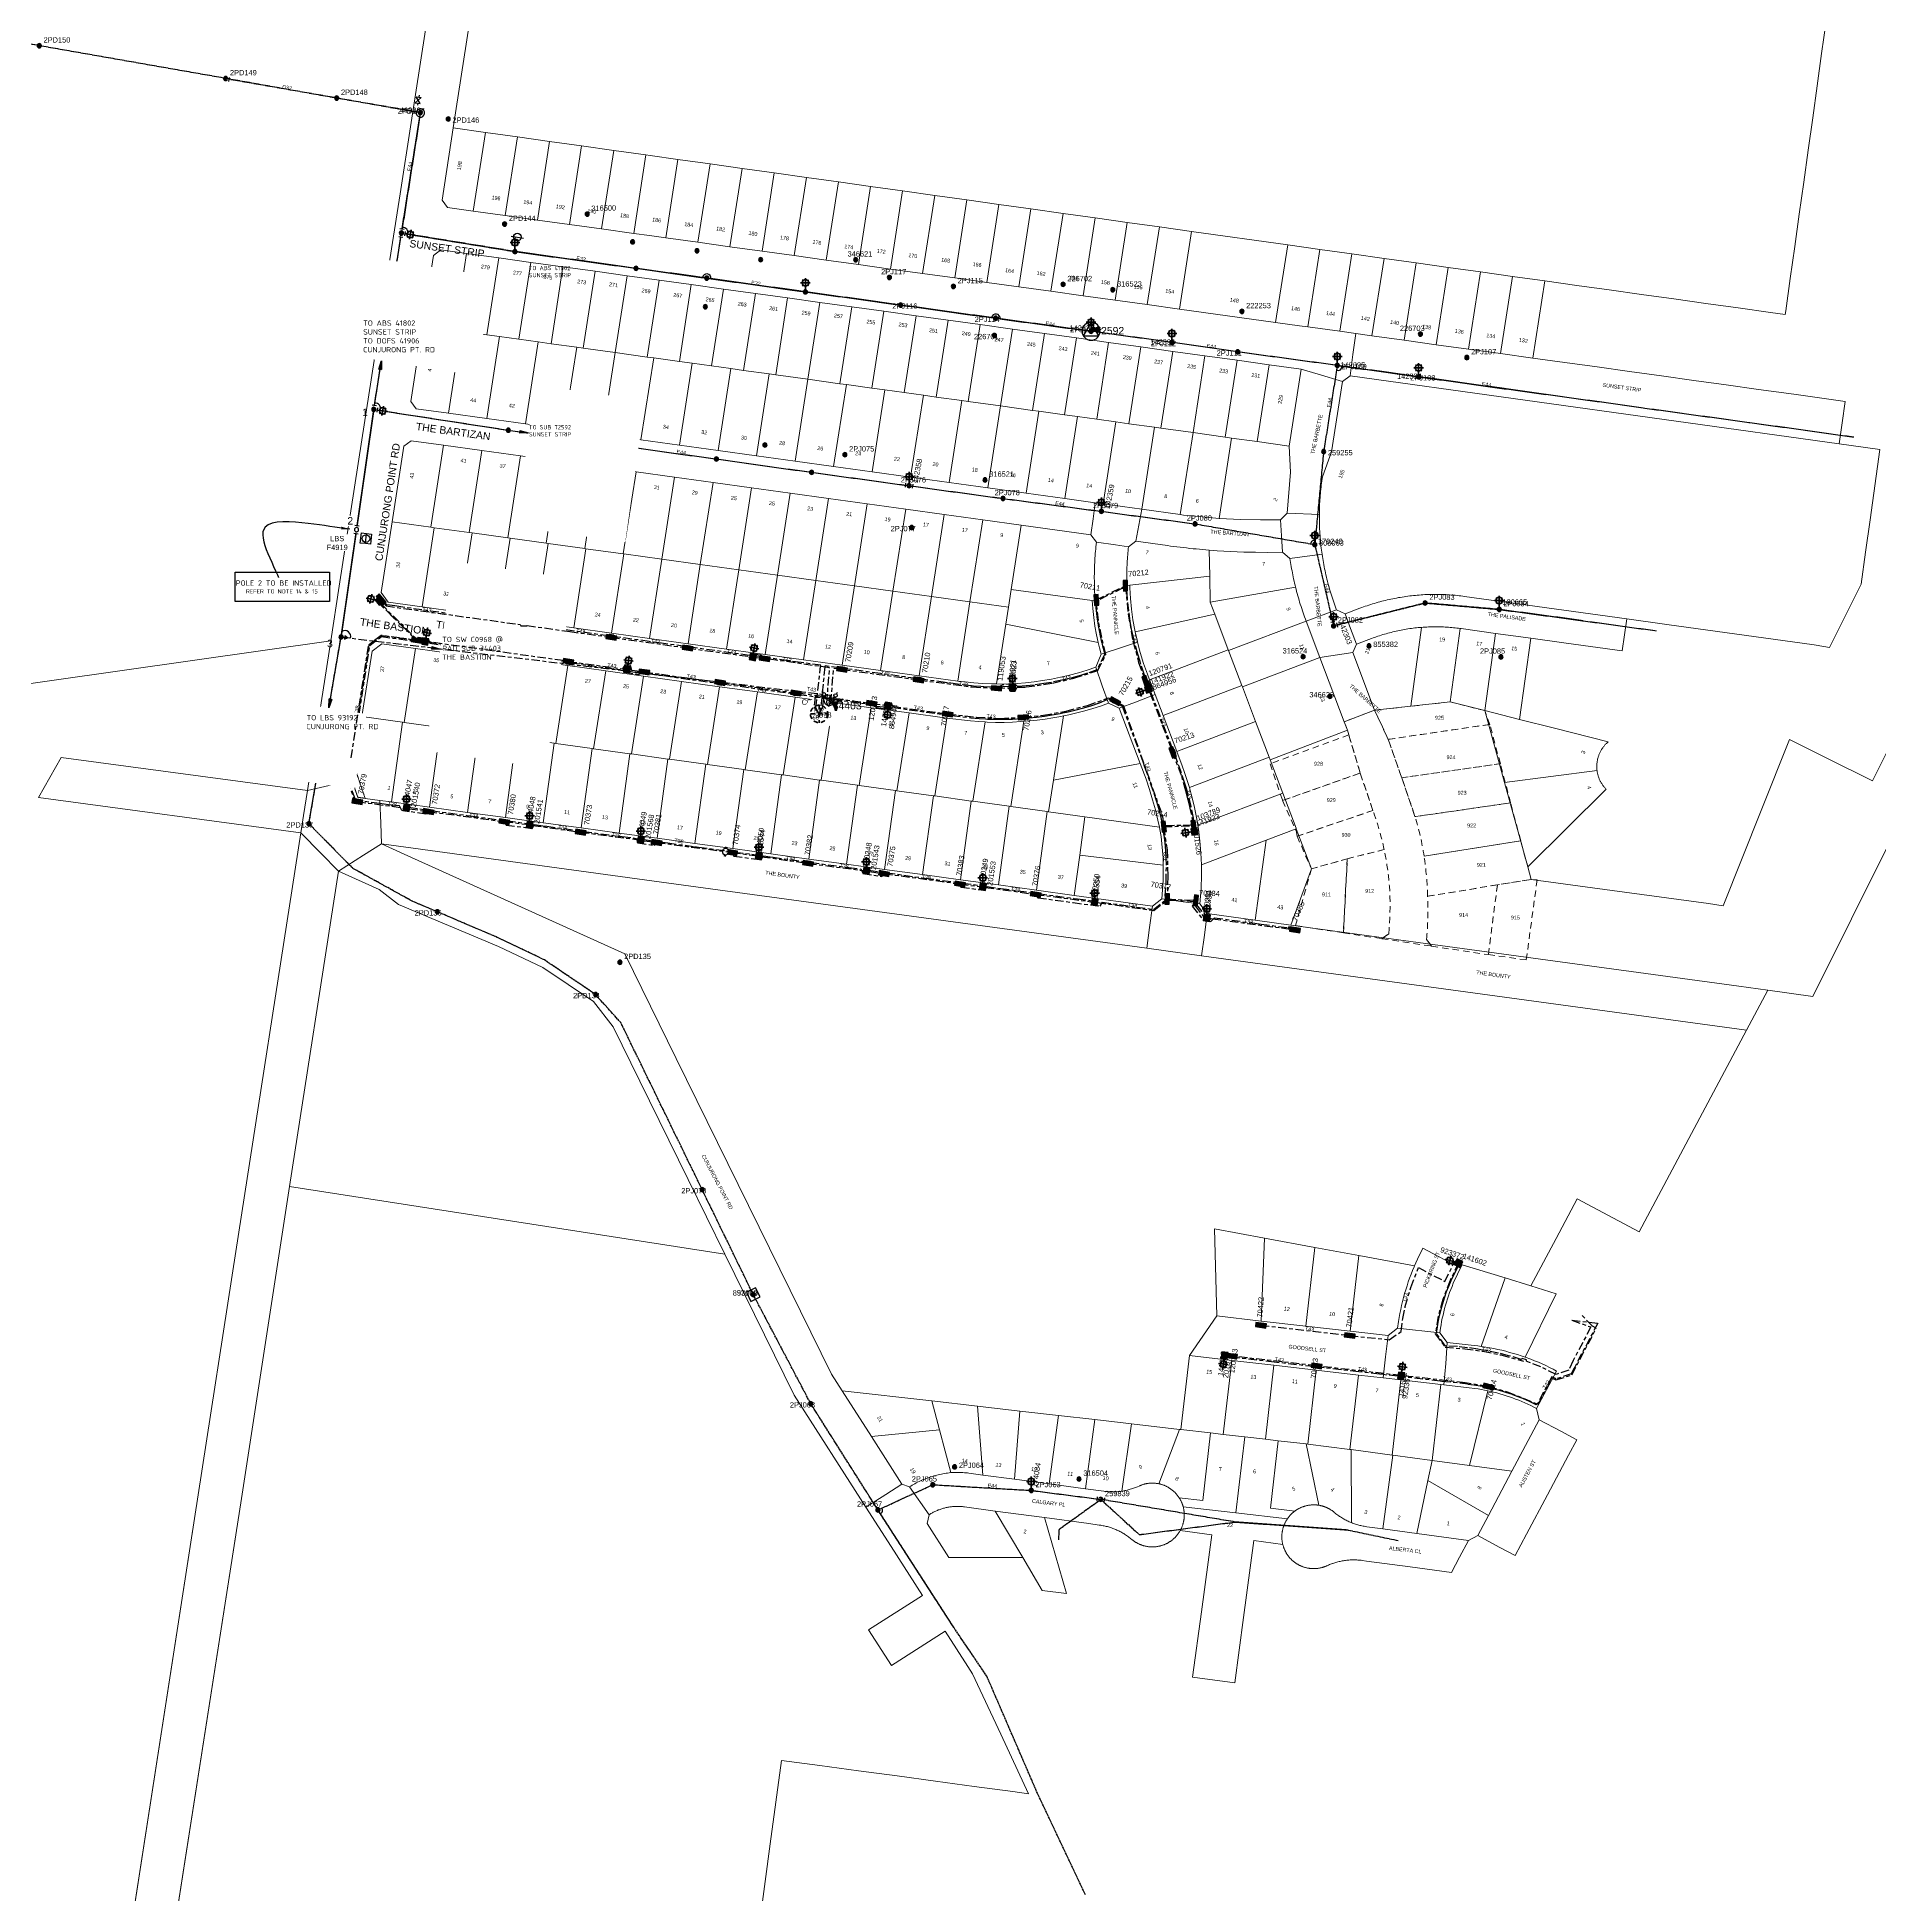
# Model space of a CAD drawing. Header units: metres. Extents: x 272069 to 273785, y 6094580 to 6096012.
# Drawn here: x 272882 to 273749, y 6094787 to 6095660 of the extents above; entities that cross this region are included whole.
import ezdxf
from ezdxf.enums import TextEntityAlignment as Align

# ---------------------------------------------------------------- set-up
doc = ezdxf.new("R2010")
doc.units = ezdxf.units.M
for name, pattern in [('Cable Exist OH', [1, 1, 0]), ('Cable Exist UG', [8.2, 4, -1.2, 1.8, -1.2]), ('Cable New OH', [6, 4, -2]), ('Dash', [5, 3, -2]), ('HIDDEN', [0.375, 0.25, -0.125]), ('HIDDEN2', [0.1875, 0.125, -0.0625])]:
    doc.linetypes.add(name, pattern=pattern)
doc.layers.get('0').update_dxf_attribs({"color": 6})
for name, color, linetype, lineweight in [('Cadastre Buildings_SP_EXT', 9, 'Continuous', 5), ('Cadastre Developer_SP_EXT', 9, 'Continuous', 5), ('Cadastre Land Parcels_SP_EXT', 9, 'Continuous', 5), ('Cadastre Other Property_SP_EXT', 9, 'HIDDEN', 5), ('Cadastre Roads_SP_EXT', 9, 'Continuous', 5)]:
    doc.layers.add(name, color=color, linetype=linetype, lineweight=lineweight)
for name, color, linetype in [('Equip_HV_EXT', 7, 'Continuous'), ('Equip_HV_NEW', 2, 'Continuous'), ('Equip_LV_EXT', 7, 'Continuous'), ('Equip_SL_EXT', 7, 'Continuous'), ('Equip_SP_HV_EXT', 7, 'Continuous'), ('Equip_SP_HV_NEW', 2, 'Continuous'), ('Equip_SP_SL_EXT', 7, 'Continuous'), ('Mains_HV_EXT', 7, 'Continuous'), ('Mains_LV_EXT', 7, 'Continuous'), ('Mains_LV_SL_EXT', 7, 'Continuous'), ('Mains_SL_EXT', 7, 'Continuous'), ('Notes', 7, 'Continuous'), ('Notes_HV_MISC', 7, 'Continuous'), ('Notes_LV_MISC', 7, 'Continuous'), ('Notes_SP_MISC', 7, 'Continuous'), ('OH_Details_SP_MISC', 7, 'Continuous'), ('Sub_SP_EXT', 7, 'Continuous'), ('Sub_SP_TR_HV_LV_EXT', 7, 'Continuous'), ('SupportsOH_SP_TR_HV_LV_SL_EXT', 7, 'Continuous'), ('SupportsOH_SP_TR_HV_LV_SL_NEW', 2, 'Continuous'), ('SupportsUG_SP_LV_EXT', 7, 'Continuous'), ('SupportsUG_SP_LV_SL_EXT', 7, 'Continuous')]:
    doc.layers.add(name, color=color, linetype=linetype)
doc.styles.add('COLUMN_LABEL', font='arial.ttf')
doc.styles.add('HVSW_LABEL', font='arial.ttf')
doc.styles.add('iecARIAL', font='arial.ttf', dxfattribs={"height": 2})
doc.styles.add('iecISOCP', font='isocp.shx')
doc.styles.add('ieISOCP', font='isocp.shx')
doc.styles.add('IESYMBOL1', font='isocp.shx')
doc.styles.add('POLE_LABEL', font='arial.ttf')
doc.styles.add('SLCP_LABEL', font='arial.ttf', dxfattribs={"height": 3.5})
doc.styles.get("Standard").update_dxf_attribs({"font": 'arial.ttf'})
doc.styles.add('SWITCH_LABEL', font='arial.ttf', dxfattribs={"height": 2.5})
doc.linetypes.add('Cable E UG', pattern='A,6,-0.5,["E",Standard,S=1.7,R=0,X=0.5,Y=-1],-2.9', length=9.4)
doc.dimstyles.get("Standard").update_dxf_attribs({"dimtxt": 0.18, "dimasz": 0.18, "dimexe": 0.18, "dimexo": 0.0625, "dimgap": 0.09, "dimtad": 0, "dimtih": 1, "dimtoh": 1, "dimdec": 4, "dimzin": 0, "dimdsep": 46, "dimtxsty": 'Standard', "dimcen": 0.09, "dimadec": 0, "dimazin": 0, "dimtfac": 1, "dimtdec": 4, "dimtofl": 0, "dimtmove": 0, "dimatfit": 3, "dimfxl": 1, "dimtolj": 1, "dimtzin": 0, "dimarcsym": 0})

# ---------------------------------------------------------------- blocks, each defined once
blk = doc.blocks.new('SUB_POLE_EXT')
blk.add_wipeout([(0, 4.22), (0.42, 4.2), (0.83, 4.14), (1.21, 4.05), (1.62, 3.9), (1.99, 3.72), (2.35, 3.51), (2.68, 3.26), (2.99, 2.99), (3.28, 2.66), (3.52, 2.34), (3.76, 1.92), (3.9, 1.62), (4.04, 1.23), (4.18, 0.63), (4.22, 0), (4.18, -0.61), (4.06, -1.15), (3.9, -1.62), (3.58, -2.24), (3.22, -2.73), (2.97, -3.01), (2.68, -3.26), (2.36, -3.5), (2, -3.72), (1.64, -3.89), (1.25, -4.03), (0.82, -4.14), (0.42, -4.2), (0, -4.22), (-0.41, -4.2), (-0.8, -4.15), (-1.21, -4.05), (-1.62, -3.9), (-1.99, -3.73), (-2.35, -3.51), (-2.68, -3.26), (-2.96, -3.02), (-3.23, -2.72), (-3.51, -2.35), (-3.71, -2.01), (-3.91, -1.6), (-4.05, -1.21), (-4.16, -0.76), (-4.22, -0.14), (-4.21, 0.39), (-4.14, 0.83), (-4.03, 1.27), (-3.9, 1.63), (-3.71, 2.02), (-3.5, 2.37), (-3.28, 2.67), (-2.99, 2.99), (-2.68, 3.27), (-2.33, 3.52), (-1.98, 3.73), (-1.63, 3.9), (-1.2, 4.05), (-0.78, 4.15), (-0.4, 4.21)])
blk.add_line((2.16, 0.48), (2.16, 0.48, 0))
blk.add_lwpolyline([(-4.22, 0, 1), (4.22, 0, 1)], format="xyb", close=True)
blk.add_lwpolyline([(2.14, 0.52), (0, 4.22), (-3.66, -2.11), (3.66, -2.11)], close=True)
for tag, height, flags, p in [('STREET_CODE', 0.2, 9, (1.5, 0)), ('ASSET_NUM', 3.5, 8, (2, 2)), ('CONSTRUCTED_VOLTAGE', 0.2, 9, (1.5, -0.2)), ('OPERATING_VOLTAGE', 0.2, 9, (1.5, -0.6)), ('OPERATED_BY', 0.2, 9, (1.5, -0.8)), ('ORIENTATION', 0.2, 9, (1.5, -1.2)), ('OWNED_BY', 0.2, 9, (1.5, -1.4)), ('SECONDARY_VOLTAGE', 0.2, 9, (1.5, -1.6)), ('STATE', 0.2, 9, (1.5, -1.8)), ('SUBSTATION_TYPE', 0.2, 9, (1.5, -2)), ('STREETNAME', 0.2, 9, (1.5, -2.8)), ('SUBURB', 0.2, 9, (1.5, -3)), ('Z', 0.2, 1, (1.5, -3.4)), ('NO_PHASES', 0.2, 9, (1.5, -0.4)), ('MAINTAINED_BY', 0.2, 9, (1.5, -1)), ('USAGE', 0.2, 9, (1.5, -2.2)), ('LEGEND', 0.2, 9, (1.5, -2.4)), ('LOCATION', 0.2, 9, (1.5, -2.6)), ('NOTES', 0.2, 9, (1.5, -3.2))]:
    blk.add_attdef(tag, text='', height=height, dxfattribs=dict(flags=flags)).set_placement(p, align=Align.MIDDLE_LEFT)
blk = doc.blocks.new('SUB_PADMOUNT_EXT')
for points in [[(0, 0), (-3.84, 1.92), (-3.84, -1.92)], [(0, 0), (3.84, 1.92), (3.84, -1.92)]]:
    blk.add_hatch(color=256).paths.add_polyline_path(points)
for p, q in [((3.84, 1.92), (-3.84, -1.92)), ((-3.84, 1.92), (3.84, -1.92))]:
    blk.add_line(p, q)
blk.add_lwpolyline([(-3.84, -1.92), (3.84, -1.92), (3.84, 1.92), (-3.84, 1.92)], close=True)
for tag, height, flags, p in [('STREET_CODE', 0.2, 9, (1.5, 0)), ('ASSET_NUM', 3.5, 8, (2, 2)), ('CONSTRUCTED_VOLTAGE', 0.2, 9, (1.5, -0.2)), ('OPERATING_VOLTAGE', 0.2, 9, (1.5, -0.6)), ('ORIENTATION', 0.2, 9, (1.5, -0.8)), ('OWNED_BY', 0.2, 9, (1.5, -1)), ('OPERATED_BY', 0.2, 9, (1.5, -1.2)), ('SECONDARY_VOLTAGE', 0.2, 9, (1.5, -1.6)), ('STATE', 0.2, 9, (1.5, -1.8)), ('SUBSTATION_TYPE', 0.2, 9, (1.5, -2.2)), ('STREETNAME', 0.2, 9, (1.5, -3)), ('SUBURB', 0.2, 9, (1.5, -3.2)), ('Z', 0.2, 1, (1.5, -3.6)), ('NO_PHASES', 0.2, 9, (1.5, -0.4)), ('MAINTAINED_BY', 0.2, 9, (1.5, -1.4)), ('PARENT', 0.2, 9, (1.5, -2)), ('USAGE', 0.2, 9, (1.5, -2.4)), ('LEGEND', 0.2, 9, (1.5, -2.6)), ('LOCATION', 0.2, 9, (1.5, -2.8)), ('NOTES', 0.2, 9, (1.5, -3.4))]:
    blk.add_attdef(tag, text='', height=height, dxfattribs=dict(flags=flags)).set_placement(p, align=Align.MIDDLE_LEFT)
blk = doc.blocks.new('COLUMN_EXT')
blk.add_hatch(color=256).paths.add_polyline_path([(-1.49, 1.48), (-1.49, -1.49), (1.48, -1.49), (1.48, 1.48)])
blk.add_lwpolyline([(-1.49, -1.49), (1.48, -1.49), (1.48, 1.48), (-1.49, 1.48)], close=True)
for tag, height, style, flags, p in [('STRUCTURE_PLANT_NUMBER', 0.2, 'POLE_LABEL', 9, (1.81, 0.03)), ('ASSET_NUM', 2.5, 'COLUMN_LABEL', 8, (2, 2)), ('STREET_CODE', 0.2, 'COLUMN_LABEL', 9, (1.81, -0.2))]:
    blk.add_attdef(tag, text='', height=height, dxfattribs=dict(style=style, flags=flags)).set_placement(p, align=Align.MIDDLE_LEFT)
at = {"flags": 1}
blk.add_attdef('Z', (1.81, -2.35), '', height=0.2, dxfattribs=at)
at = {"flags": 9}
for tag, p in [('COLUMN_TYPE', (1.81, -0.4)), ('OWNED_BY', (1.81, -0.6)), ('STATE', (1.81, -0.8)), ('USAGE', (1.81, -1)), ('STREETNAME', (1.81, -1.6)), ('SUBURB', (1.81, -1.8)), ('LEGEND', (1.81, -1.2)), ('LOCATION', (1.81, -1.4)), ('NOTES', (1.81, -2))]:
    blk.add_attdef(tag, text='', height=0.2, dxfattribs=at).set_placement(p, align=Align.MIDDLE_LEFT)
blk = doc.blocks.new('PILLAR_EXT')
blk.add_hatch(color=256).paths.add_polyline_path([(-2.475, 0.99), (-2.475, -0.99), (2.475, -0.99), (2.475, 0.99)])
blk.add_lwpolyline([(-2.475, -0.99), (2.475, -0.99), (2.475, 0.99), (-2.475, 0.99)], close=True)
for tag, p, flags in [('OWNED_BY', (0, -0.2), 9), ('STATE', (0, -0.4), 9), ('SUPPORT_TYPE', (0, -0.6), 9), ('STREETNAME', (0, -1.8), 9), ('SUBURB', (0, -2), 1), ('USAGE', (0, -0.8), 9), ('LEGEND', (0, -1), 9), ('LOCATION', (0, -1.2), 9), ('NOTES', (0, -1.4), 9), ('PARENT', (0, -1.6), 9)]:
    blk.add_attdef(tag, p, '', height=0.2, dxfattribs=dict(flags=flags))
at = {"style": 'iecARIAL', "flags": 8}
blk.add_attdef('ASSET_NUM', (1.5, 3.5), '', height=2.5, dxfattribs=at)
blk = doc.blocks.new('LV_OH_LINKS_DISTFUSE_EXT')
for p, q in [((0, 0), (0.96, 0)), ((3.84, 0), (4.8, 0))]:
    blk.add_line(p, q)
blk.add_lwpolyline([(3.84, -1.2), (3.84, 1.2), (0.96, -1.2), (0.96, 1.2)], close=True)
at = {"flags": 9}
for tag, p in [('ACTUAL_STATUS', (0, 0)), ('CONSTRUCTED_VOLTAGE', (0, -0.2)), ('OPERATING_VOLTAGE', (0, -0.6)), ('ORIENTATION', (0, -0.8)), ('OWNED_BY', (0, -1)), ('STATE', (0, -1.2)), ('SWITCH_TYPE', (0, -1.4)), ('NO_PHASES', (0, -0.4)), ('USAGE', (0, -1.6)), ('NOTES', (0, -1.8))]:
    blk.add_attdef(tag, text='', height=0.2, dxfattribs=at).set_placement(p, align=Align.MIDDLE_LEFT)
at = {"flags": 1}
blk.add_attdef('Z', (0, 0), '', height=0.2, dxfattribs=at)
blk = doc.blocks.new('SL_LANTERN_EXT')
at = {"lineweight": 40}
for p, q in [((-2.25, 4.22), (2.25, 4.22)), ((-1.46, 5.68), (-1.06, 5.28)), ((-1.46, 2.76), (-1.06, 3.16)), ((0, 1.97), (0, 6.47)), ((0, 0), (0, 2.72)), ((1.46, 5.68), (1.06, 5.28)), ((1.46, 2.76), (1.06, 3.16))]:
    blk.add_line(p, q, dxfattribs=at)
blk.add_circle((0, 4.22), 1.5, dxfattribs=at)
at = {"style": 'iecARIAL', "flags": 8}
blk.add_attdef('ASSET_NUM', (1.5, 1.5), '', height=2.5, dxfattribs=at)
for tag, p, height, flags in [('OPERATING_VOLTAGE', (0.98, -1.65), 0.2, 9), ('ORIENTATION', (0.98, -1.85), 0.2, 9), ('OWNED_BY', (0.98, -2.05), 0.2, 9), ('STATE', (0.98, -2.25), 0.2, 9), ('CONSTRUCTED_VOLTAGE', (0.98, -0.65), 0.2, 9), ('CONTROL_TYPE', (0.98, -0.85), 0.2, 9), ('LANTERN_PURPOSE', (0.98, -1.05), 0.2, 9), ('LANTERN_TYPE', (0.98, -1.25), 0.2, 9), ('NO_PHASES', (0.98, -1.45), 0.2, 9), ('USAGE', (0.98, -2.45), 0.2, 9), ('CEXIST', (0.98, -2.65), 0.2, 9), ('CNEW', (0.98, -2.85), 0.2, 9), ('CNUMBER', (0.98, -3.05), 0.2, 9), ('CREMOVE', (0.98, -3.25), 0.2, 9), ('CREPLACE', (0.98, -3.45), 0.2, 9), ('LKINGHEIGHT', (0.98, -3.65), 0.2, 9), ('LBRACKET', (0.98, -3.85), 0.2, 9), ('LBRACKETVOCAB', (0.98, -4.05), 0.2, 9), ('LCATEGORY', (0.98, -4.25), 0.2, 9), ('LCHARGE1', (0.98, -4.45), 0.2, 9), ('LCHARGE1PERCENT', (0.98, -4.65), 0.2, 9), ('LCHARGE2', (0.98, -4.85), 0.2, 9), ('LCHARGE2PERCENT', (0.98, -5.05), 0.2, 9), ('LCHARGE3', (0.98, -5.25), 0.2, 9), ('LCHARGE3PERCENT', (0.98, -5.45), 0.2, 9), ('LEXIST', (0.98, -5.65), 0.2, 9), ('LLAMP', (0.98, -5.85), 0.2, 9), ('LLAMPVOCAB', (0.98, -6.05), 0.2, 9), ('LMAST', (0.98, -6.25), 0.2, 9), ('LMASTVOCAB', (0.98, -6.45), 0.2, 9), ('LNEW', (0.98, -6.65), 0.2, 9), ('LANTNUMBER', (0.98, -6.85), 0.2, 9), ('LOUTREACH', (0.98, -7.25), 0.2, 9), ('LOUTREACHVOCAB', (0.98, -7.45), 0.2, 9), ('LRATECODE', (0.98, -7.65), 0.2, 9), ('LREMOVE', (0.98, -7.85), 0.2, 9), ('LREPLACE', (0.98, -8.05), 0.2, 9), ('LTYPE', (0.98, -8.25), 0.2, 9), ('LTYPEVOCAB', (0.98, -8.45), 0.2, 9), ('LEGEND', (0.98, -8.65), 0.2, 9), ('LOCATION', (0.98, -8.85), 0.2, 9), ('LNUMBER', (2.18, -3.25), 2.5, 8), ('STREETNAME', (0.98, -9.25), 0.2, 9), ('SUBURB', (0.98, -9.45), 0.2, 1), ('NOTES', (0.98, -9.05), 0.2, 9)]:
    blk.add_attdef(tag, p, '', height=height, dxfattribs=dict(flags=flags))
blk = doc.blocks.new('POLE_EXT')
blk.add_hatch(color=256).paths.add_polyline_path([(-1, 0, 1), (1, 0, 1)])
blk.add_lwpolyline([(-1, 0, 1), (1, 0, 1)], format="xyb", close=True)
for tag, height, flags, p in [('pNumber', 2.5, 8, (-17.84, 2.07)), ('OWNED_BY', 0.2, 9, (1.35, -0.4)), ('SPECIAL_USE', 0.2, 9, (1.35, -0.8)), ('STATE', 0.2, 9, (1.35, -1)), ('cLV', 0.2, 9, (1.35, -1.4)), ('hDepth', 0.2, 9, (1.35, -1.6)), ('hDia', 0.2, 9, (1.35, -1.8)), ('cHV', 0.2, 9, (1.35, -2)), ('cLinedev', 0.2, 9, (1.35, -3.4)), ('pExisting', 0.2, 9, (1.35, -3.8)), ('pFooting', 0.2, 9, (1.35, -4.4)), ('pNew', 0.2, 9, (1.35, -4.6)), ('pRelocate', 0.2, 9, (1.35, -5)), ('pRemove', 0.2, 9, (1.35, -5.2)), ('pReplace', 0.2, 9, (1.35, -5.4)), ('pStay', 0.2, 9, (1.35, -5.6)), ('pType', 0.2, 9, (1.35, -5.8)), ('cspan', 0.2, 9, (1.35, -6)), ('STREETNAME', 0.2, 9, (1.35, -6.2)), ('SUBURB', 0.2, 9, (1.35, -6.4)), ('OPERATED_BY', 0.2, 9, (1.36, -7.01)), ('PARENT', 0.2, 9, (1.35, -0.6)), ('USAGE', 0.2, 9, (1.35, -1.2)), ('LBRACKET', 0.2, 9, (1.35, -2.2)), ('LExisting', 0.2, 9, (1.35, -2.4)), ('LANTNUMBER', 0.2, 9, (1.35, -2.6)), ('LOther', 0.2, 9, (1.35, -2.8)), ('LRemove', 0.2, 9, (1.35, -3)), ('LEGEND', 0.2, 9, (1.35, -3.2)), ('LOCATION', 0.2, 9, (1.35, -3.6)), ('PFNUMBER', 0.2, 9, (1.35, -4)), ('NEWPFNUMBER', 0.2, 9, (1.35, -4.2)), ('NOTES', 0.2, 9, (1.35, -6.6)), ('MAINTAINED_BY', 0.2, 9, (1.36, -6.81))]:
    blk.add_attdef(tag, text='', height=height, dxfattribs=dict(flags=flags)).set_placement(p, align=Align.MIDDLE_LEFT)
at = {"style": 'POLE_LABEL'}
for tag, height, flags, p in [('STRUCTURE_PLANT_NUMBER', 0.2, 9, (1.35, 0.03)), ('ASSET_NUM', 2.5, 8, (2, 2)), ('STREET_CODE', 0.2, 9, (1.35, -0.2))]:
    blk.add_attdef(tag, text='', height=height, dxfattribs=dict(at, flags=flags)).set_placement(p, align=Align.MIDDLE_LEFT)
at = {"flags": 1}
blk.add_attdef('Z', (1.35, -7.33), '', height=0.2, dxfattribs=at)
blk = doc.blocks.new('SL_STJ_EXT')
h = blk.add_hatch(color=256)
edge = h.paths.add_edge_path()
edge.add_ellipse((-0.59, 0.13), major_axis=(0.226, 0.226), ratio=1, start_angle=44.99996, end_angle=135)
edge.add_line((-0.91, 0.13), (-0.91, -0.13))
edge.add_ellipse((-0.59, -0.13), major_axis=(0.226, 0.226), ratio=1, start_angle=134.99996, end_angle=225)
edge.add_line((-0.59, -0.45), (0.59, -0.45))
edge.add_ellipse((0.59, -0.13), major_axis=(-0.226, 0.226), ratio=1, start_angle=134.99996, end_angle=225)
edge.add_line((0.91, -0.13), (0.91, 0.13))
edge.add_ellipse((0.59, 0.13), major_axis=(-0.226, 0.226), ratio=1, start_angle=224.99996, end_angle=315)
edge.add_line((0.59, 0.45), (-0.59, 0.45))
blk.add_lwpolyline([(-0.91, 0.13), (-0.91, -0.13, 0.414214), (-0.59, -0.45), (0.59, -0.45, 0.414214), (0.91, -0.13), (0.91, 0.13, 0.414214), (0.59, 0.45), (-0.59, 0.45, 0.414214)], format="xyb", close=True)
at = {"flags": 1}
blk.add_attdef('Z', (0, 0), '', height=0.2, dxfattribs=at)
at = {"flags": 9}
for tag, p in [('ORIENTATION', (0, 0)), ('USAGE', (0, -0.2)), ('LEGEND', (0, -0.4)), ('NOTES', (0, -0.6))]:
    blk.add_attdef(tag, text='', height=0.2, dxfattribs=at).set_placement(p, align=Align.MIDDLE_LEFT)
blk = doc.blocks.new('LV_UG_LINKS_OPEN_EXT')
for p, q in [((-0.25, 1.47), (-0.25, 2.22)), ((0.25, 1.47), (0.25, 2.22)), ((-0.25, -1.47), (-0.25, -2.22)), ((0.25, -1.47), (0.25, -2.22))]:
    blk.add_line(p, q)
at = {"flags": 9}
for tag, p in [('ACTUAL_STATUS', (0, 0)), ('CONSTRUCTED_VOLTAGE', (0, -0.2)), ('OPERATING_VOLTAGE', (0, -0.6)), ('ORIENTATION', (0, -0.8)), ('STATE', (0, -1)), ('SWITCH_TYPE', (0, -1.2)), ('NO_PHASES', (0, -0.4)), ('USAGE', (0, -1.4)), ('NOTES', (0, -1.6))]:
    blk.add_attdef(tag, text='', height=0.2, dxfattribs=at).set_placement(p, align=Align.MIDDLE_LEFT)
at = {"flags": 1}
blk.add_attdef('Z', (0, 0), '', height=0.2, dxfattribs=at)
blk.add_wipeout([(-0.25, 1.47), (-0.43, 1.43), (-0.61, 1.36), (-0.77, 1.28), (-0.93, 1.17), (-1.07, 1.05), (-1.19, 0.9), (-1.29, 0.75), (-1.38, 0.58), (-1.44, 0.4), (-1.48, 0.22), (-1.49, 0.03), (-1.49, -0.16), (-1.45, -0.34), (-1.4, -0.52), (-1.32, -0.69), (-1.23, -0.85), (-1.11, -1), (-0.98, -1.13), (-0.83, -1.24), (-0.66, -1.34), (-0.49, -1.41), (-0.31, -1.46), (-0.13, -1.49), (0.06, -1.49), (0.25, -1.47), (0.43, -1.43), (0.61, -1.36), (0.77, -1.28), (0.93, -1.17), (1.07, -1.05), (1.19, -0.9), (1.29, -0.75), (1.38, -0.58), (1.44, -0.4), (1.48, -0.22), (1.49, -0.03), (1.49, 0.16), (1.45, 0.34), (1.4, 0.52), (1.32, 0.69), (1.23, 0.85), (1.11, 1), (0.98, 1.13), (0.83, 1.24), (0.66, 1.34), (0.49, 1.41), (0.31, 1.46), (0.13, 1.49), (-0.06, 1.49)])
blk.add_lwpolyline([(0, -1.49, 1), (0, 1.49, 1)], format="xyb", close=True)
blk = doc.blocks.new('LV_UG_DFUSE_CLOSED_EXT')
for points in [[(1, 0), (0, 0)], [(5.04, 0.73), (2.16, -0.72)], [(5.05, -0.71), (2.16, 0.72)], [(6.2, 0.01), (7.2, 0.01)]]:
    blk.add_lwpolyline(points)
for centre in [(1.8, 0), (5.4, 0.01)]:
    blk.add_circle(centre, 0.8)
at = {"flags": 9}
for tag, p in [('ACTUAL_STATUS', (0, 0)), ('CONSTRUCTED_VOLTAGE', (0, -0.2)), ('OPERATING_VOLTAGE', (0, -0.6)), ('ORIENTATION', (0, -0.8)), ('STATE', (0, -1)), ('SWITCH_TYPE', (0, -1.2)), ('NO_PHASES', (0, -0.4)), ('USAGE', (0, -1.4)), ('NOTES', (0, -1.6))]:
    blk.add_attdef(tag, text='', height=0.2, dxfattribs=at).set_placement(p, align=Align.MIDDLE_LEFT)
at = {"flags": 1}
blk.add_attdef('Z', (0, 0), '', height=0.2, dxfattribs=at)
blk = doc.blocks.new('HV_ABS_CLOSED_EXT')
blk.add_line((-3, 6.87), (3, 6.87))
blk.add_circle((0, 6.87), 1.8)
at = {"flags": 1}
blk.add_attdef('Z', (0, 0), '', height=0.2, dxfattribs=at)
at = {"style": 'HVSW_LABEL'}
for tag, height, flags, p in [('ASSET_NUM', 3.5, 8, (2, 2)), ('STREET_CODE', 0.2, 9, (0, -0.2))]:
    blk.add_attdef(tag, text='', height=height, dxfattribs=dict(at, flags=flags)).set_placement(p, align=Align.MIDDLE_LEFT)
at = {"flags": 9}
for tag, p in [('ACTUAL_STATUS', (0, -0.4)), ('CONSTRUCTED_VOLTAGE', (0, -0.6)), ('OPERATING_VOLTAGE', (0, -1)), ('ORIENTATION', (0, -1.2)), ('OWNED_BY', (0, -1.4)), ('STATE', (0, -1.6)), ('SWITCH_TYPE', (0, -1.8)), ('STREETNAME', (0, -2.6)), ('SUBURB', (0, -2.8)), ('NO_PHASES', (0, -0.8)), ('USAGE', (0, -2)), ('LEGEND', (0, -2.2)), ('LOCATION', (0, -2.4)), ('NOTES', (0, -3))]:
    blk.add_attdef(tag, text='', height=0.2, dxfattribs=at).set_placement(p, align=Align.MIDDLE_LEFT)
blk = doc.blocks.new('HV_DOF_CLOSED_EXT')
for p, q in [((0, 7.9), (0, 6.94)), ((0, 4.06), (0, 3.1))]:
    blk.add_line(p, q)
blk.add_lwpolyline([(-1.2, 4.06), (1.2, 4.06), (-1.2, 6.94), (1.2, 6.94)], close=True)
for tag, height, flags, p in [('STREET_CODE', 0.2, 9, (1.5, 0)), ('ASSET_NUM', 2.5, 8, (2, 2)), ('ACTUAL_STATUS', 0.2, 9, (1.5, -0.2)), ('CONSTRUCTED_VOLTAGE', 0.2, 9, (1.5, -0.4)), ('OPERATING_VOLTAGE', 0.2, 9, (1.5, -0.8)), ('ORIENTATION', 0.2, 9, (1.5, -1)), ('OWNED_BY', 0.2, 9, (1.5, -1.2)), ('OPERATED_BY', 0.2, 9, (1.5, -1.4)), ('STATE', 0.2, 9, (1.5, -1.8)), ('SWITCH_TYPE', 0.2, 9, (1.5, -2)), ('STREETNAME', 0.2, 9, (1.5, -2.8)), ('SUBURB', 0.2, 9, (1.5, -3)), ('Z', 0.2, 1, (1.5, -3.6)), ('NO_PHASES', 0.2, 9, (1.5, -0.6)), ('MAINTAINED_BY', 0.2, 9, (1.5, -1.6)), ('USAGE', 0.2, 9, (1.5, -2.2)), ('LEGEND', 0.2, 9, (1.5, -2.4)), ('LOCATION', 0.2, 9, (1.5, -2.6)), ('NOTES', 0.2, 9, (1.5, -3.2)), ('LABEL_ALIGNMENT', 0.2, 9, (1.5, -3.4))]:
    blk.add_attdef(tag, text='', height=height, dxfattribs=dict(flags=flags)).set_placement(p, align=Align.MIDDLE_LEFT)
blk = doc.blocks.new('HV_LOAD_BREAK_EXT')
blk.add_lwpolyline([(-2.4, -2.4), (2.4, -2.4), (2.4, 2.4), (-2.4, 2.4)], close=True)
at = {"insert": (-1.1, 0.99), "char_height": 2, "width": 2.9628, "attachment_point": 1}
blk.add_mtext('{\\Fisocp|c0;LB}', dxfattribs=at)
for tag, height, flags, p in [('STREET_CODE', 0.2, 9, (1.5, 0)), ('ASSET_NUM', 2.5, 8, (2, 2)), ('ACTUAL_STATUS', 0.2, 9, (1.5, -0.2)), ('CONSTRUCTED_VOLTAGE', 0.2, 9, (1.5, -0.4)), ('OPERATING_VOLTAGE', 0.2, 9, (1.5, -0.8)), ('ORIENTATION', 0.2, 9, (1.5, -1)), ('OWNED_BY', 0.2, 9, (1.5, -1.2)), ('OPERATED_BY', 0.2, 9, (1.5, -1.4)), ('STATE', 0.2, 9, (1.5, -1.8)), ('SWITCH_TYPE', 0.2, 9, (1.5, -2)), ('STREETNAME', 0.2, 9, (1.5, -2.8)), ('SUBURB', 0.2, 9, (1.5, -3)), ('Z', 0.2, 1, (1.5, -3.6)), ('NO_PHASES', 0.2, 9, (1.5, -0.6)), ('MAINTAINED_BY', 0.2, 9, (1.5, -1.6)), ('USAGE', 0.2, 9, (1.5, -2.2)), ('LEGEND', 0.2, 9, (1.5, -2.4)), ('LOCATION', 0.2, 9, (1.5, -2.6)), ('NOTES', 0.2, 9, (1.5, -3.2)), ('LABEL_ALIGNMENT', 0.2, 9, (1.5, -3.4))]:
    blk.add_attdef(tag, text='', height=height, dxfattribs=dict(flags=flags)).set_placement(p, align=Align.MIDDLE_LEFT)
blk = doc.blocks.new('SWG_HOLEC_SU_EXT')
blk.add_line((1.8, -2), (5.8, -2))
for points in [[(1, 0), (0, 0)], [(6.6, 0), (7.6, 0)]]:
    blk.add_lwpolyline(points)
for points in [[(1.8, -0.8, 1), (1.8, 0.8, 1)], [(5.8, -0.8, 1), (5.8, 0.8, 1)]]:
    blk.add_lwpolyline(points, format="xyb", close=True)
at = {"style": 'SWITCH_LABEL', "flags": 8}
blk.add_attdef('ASSET_NUM', text='', height=2.5, rotation=179.95437, dxfattribs=at).set_placement((-2.4, 0), align=Align.MIDDLE_LEFT)
at = {"flags": 1}
blk.add_attdef('Z', (0, 0), '', height=0.2, dxfattribs=at)
at = {"flags": 9}
for tag, p in [('ACTUAL_STATUS', (0, -0.4)), ('CONSTRUCTED_VOLTAGE', (0, -0.6)), ('OPERATING_VOLTAGE', (0, -1)), ('ORIENTATION', (0, -1.2)), ('OWNED_BY', (0, -1.4)), ('STATE', (0, -1.8)), ('SWITCH_TYPE', (0, -2)), ('STREETNAME', (0, -2.6)), ('SUBURB', (0, -2.8)), ('NO_PHASES', (0, -0.8)), ('PARENT', (0, -1.6)), ('USAGE', (0, -2.2)), ('LOCATION', (0, -2.4)), ('NOTES', (0, -3))]:
    blk.add_attdef(tag, text='', height=0.2, dxfattribs=at).set_placement(p, align=Align.MIDDLE_LEFT)
at = {"style": 'SWITCH_LABEL', "flags": 9}
blk.add_attdef('STREET_CODE', text='', height=0.2, dxfattribs=at).set_placement((0, -0.2), align=Align.MIDDLE_LEFT)
blk = doc.blocks.new('End Shackle_EXT')
blk.add_wipeout([(0, 0.25), (1.81, 0.25), (1.82, -0.25), (0, -0.25)])
blk.add_line((1.81, -1), (1.81, 1))
at = {"flags": 1}
blk.add_attdef('Z', (0, 0), '', height=0.2, dxfattribs=at)
at = {"flags": 9}
for tag, p in [('CONNECTOR_TYPE', (0, 0)), ('CONSTRUCTED_VOLTAGE', (0, -0.2)), ('OPERATING_VOLTAGE', (0, -0.6)), ('ORIENTATION', (0, -0.8)), ('OWNED_BY', (0, -1)), ('STATE', (0, -1.2)), ('NO_PHASES', (0, -0.4)), ('USAGE', (0, -1.4)), ('NOTES', (0, -1.6))]:
    blk.add_attdef(tag, text='', height=0.2, dxfattribs=at).set_placement(p, align=Align.MIDDLE_LEFT)
blk = doc.blocks.new('SLCP_ZELL_EXT')
blk.add_wipeout([(-0.24, 7.5), (-0.71, 7.47), (-1.17, 7.41), (-1.64, 7.32), (-2.09, 7.21), (-2.54, 7.06), (-2.98, 6.89), (-3.41, 6.69), (-3.82, 6.46), (-4.22, 6.21), (-4.6, 5.93), (-4.96, 5.63), (-5.31, 5.31), (-5.63, 4.96), (-5.93, 4.6), (-6.21, 4.22), (-6.46, 3.82), (-6.69, 3.41), (-6.89, 2.98), (-7.06, 2.54), (-7.21, 2.09), (-7.32, 1.64), (-7.41, 1.17), (-7.47, 0.71), (-7.5, 0.24), (-7.5, -0.24), (-7.47, -0.71), (-7.41, -1.17), (-7.32, -1.64), (-7.21, -2.09), (-7.06, -2.54), (-6.89, -2.98), (-6.69, -3.41), (-6.46, -3.82), (-6.21, -4.22), (-5.93, -4.6), (-5.63, -4.96), (-5.31, -5.31), (-4.96, -5.63), (-4.6, -5.93), (-4.22, -6.21), (-3.82, -6.46), (-3.41, -6.69), (-2.98, -6.89), (-2.54, -7.06), (-2.09, -7.21), (-1.64, -7.32), (-1.17, -7.41), (-0.71, -7.47), (-0.24, -7.5), (0.24, -7.5), (0.71, -7.47), (1.17, -7.41), (1.64, -7.32), (2.09, -7.21), (2.54, -7.06), (2.98, -6.89), (3.41, -6.69), (3.82, -6.46), (4.22, -6.21), (4.6, -5.93), (4.96, -5.63), (5.31, -5.31), (5.63, -4.96), (5.93, -4.6), (6.21, -4.22), (6.46, -3.82), (6.69, -3.41), (6.89, -2.98), (7.06, -2.54), (7.21, -2.09), (7.32, -1.64), (7.41, -1.17), (7.47, -0.71), (7.5, -0.24), (7.5, 0.24), (7.47, 0.71), (7.41, 1.17), (7.32, 1.64), (7.21, 2.09), (7.06, 2.54), (6.89, 2.98), (6.69, 3.41), (6.46, 3.82), (6.21, 4.22), (5.93, 4.6), (5.63, 4.96), (5.31, 5.31), (4.96, 5.63), (4.6, 5.93), (4.22, 6.21), (3.82, 6.46), (3.41, 6.69), (2.98, 6.89), (2.54, 7.06), (2.09, 7.21), (1.64, 7.32), (1.17, 7.41), (0.71, 7.47), (0.24, 7.5)])
at = {"linetype": 'Dash', "lineweight": 40, "ltscale": 0.7}
for p, q in [((-4.11, 0), (4.11, 0)), ((0, 4.11), (0, -4.11))]:
    blk.add_line(p, q, dxfattribs=at)
blk.add_circle((0, 0), 4.11, dxfattribs=at)
at = {"lineweight": 40, "style": 'IESYMBOL1'}
for s, p in [('P', (-1.6, 0)), ('Z', (1.7, 0)), ('60', (-1.61, -3.31))]:
    blk.add_text(s, height=2, dxfattribs=at).set_placement(p, align=Align.BOTTOM_CENTER)
at = {"flags": 1}
blk.add_attdef('Z', (0, 0), '', height=0.2, dxfattribs=at)
at = {"style": 'SLCP_LABEL'}
for tag, height, flags, p in [('ASSET_NUM', 2.5, 8, (2, 2)), ('STREET_CODE', 0.2, 9, (0, -0.2))]:
    blk.add_attdef(tag, text='', height=height, dxfattribs=dict(at, flags=flags)).set_placement(p, align=Align.MIDDLE_LEFT)
at = {"flags": 9}
for tag, p in [('CONSTRUCTED_VOLTAGE', (0, -0.4)), ('CONTROL_TYPE', (0, -0.6)), ('OPERATING_VOLTAGE', (0, -1)), ('ORIENTATION', (0, -1.2)), ('OWNED_BY', (0, -1.4)), ('STATE', (0, -2)), ('NO_PHASES', (0, -0.8)), ('USAGE', (0, -1.6)), ('LOCATION', (0, -1.8)), ('NOTES', (0, -2.2))]:
    blk.add_attdef(tag, text='', height=0.2, dxfattribs=at).set_placement(p, align=Align.MIDDLE_LEFT)
blk = doc.blocks.new('LV_End Shackle_EXT')
blk.add_wipeout([(-0.25, 0), (-0.25, 1.81), (0.25, 1.82), (0.25, 0)])
blk.add_line((1, 1.81), (-1, 1.81))
at = {"flags": 1}
blk.add_attdef('Z', (0, 0), '', height=0.2, dxfattribs=at)
at = {"flags": 9}
for tag, p in [('CONNECTOR_TYPE', (0, 0)), ('CONSTRUCTED_VOLTAGE', (0, -0.2)), ('OPERATING_VOLTAGE', (0, -0.6)), ('ORIENTATION', (0, -0.8)), ('OWNED_BY', (0, -1)), ('STATE', (0, -1.2)), ('NO_PHASES', (0, -0.4)), ('USAGE', (0, -1.4)), ('NOTES', (0, -1.6))]:
    blk.add_attdef(tag, text='', height=0.2, dxfattribs=at).set_placement(p, align=Align.MIDDLE_LEFT)
blk = doc.blocks.new('*U134')
blk.add_hatch(color=256).paths.add_polyline_path([(0.09, 0.64), (-0.09, -0.64), (4.16, -0.57)])
for p, q in [((0.09, 0.64), (-0.09, -0.64)), ((0.09, 0.64), (4.16, -0.57)), ((4.16, -0.57), (-0.09, -0.64))]:
    blk.add_line(p, q)
at = {"color": 250}
blk.add_wipeout([(7.31, 21.97), (58.97, 14.74), (49.67, -51.9), (-1.99, -44.67)], dxfattribs=at)
blk = doc.blocks.new('*U135')
blk.add_hatch(color=256).paths.add_polyline_path([(-0.64, 0.1), (0.64, -0.1), (0.65, 4.15)])
for p, q in [((-0.64, 0.1), (0.65, 4.15)), ((-0.64, 0.1), (0.64, -0.1)), ((0.65, 4.15), (0.64, -0.1))]:
    blk.add_line(p, q)
at = {"color": 250}
blk.add_wipeout([(-15.55, 6.7), (-9.28, 46.44), (28.91, 40.42), (22.64, 0.69)], dxfattribs=at)
blk = doc.blocks.new('*U136')
blk.add_hatch(color=256).paths.add_polyline_path([(0.64, -0.1), (-0.64, 0.1), (-0.67, -4.15)])
for p, q in [((-0.67, -4.15), (-0.64, 0.1)), ((0.64, -0.1), (-0.64, 0.1)), ((0.64, -0.1), (-0.67, -4.15))]:
    blk.add_line(p, q)
at = {"color": 250}
blk.add_wipeout([(17.02, -7.02), (11.26, -42.42), (-25.18, -36.49), (-19.42, -1.1)], dxfattribs=at)
blk = doc.blocks.new('*U137')
blk.add_hatch(color=256).paths.add_polyline_path([(0.09, 0.64), (-0.09, -0.64), (4.16, -0.59)])
for p, q in [((0.09, 0.64), (-0.09, -0.64)), ((0.09, 0.64), (4.16, -0.59)), ((4.16, -0.59), (-0.09, -0.64))]:
    blk.add_line(p, q)
at = {"color": 250}
blk.add_wipeout([(10.13, 40.65), (66.68, 32.43), (53.78, -56.61), (-2.77, -48.4)], dxfattribs=at)
blk = doc.blocks.new('*U138')
blk.add_hatch(color=256).paths.add_polyline_path([(-0.64, 0.1), (0.64, -0.1), (0.65, 4.15)])
for p, q in [((-0.64, 0.1), (0.65, 4.15)), ((-0.64, 0.1), (0.64, -0.1)), ((0.65, 4.15), (0.64, -0.1))]:
    blk.add_line(p, q)
at = {"color": 250}
blk.add_wipeout([(-42.56, 10.96), (-35.19, 57.61), (52.68, 43.76), (45.31, -2.89)], dxfattribs=at)
blk = doc.blocks.new('POLE_NEW')
for tag, height, flags, p in [('pNumber', 2.5, 8, (-17.84, 2.07)), ('OWNED_BY', 0.2, 9, (1.15, -0.4)), ('SPECIAL_USE', 0.2, 9, (1.15, -0.8)), ('STATE', 0.2, 9, (1.15, -1)), ('cLV', 0.2, 9, (1.15, -1.4)), ('hDepth', 0.2, 9, (1.15, -1.6)), ('hDia', 0.2, 9, (1.15, -1.8)), ('cHV', 0.2, 9, (1.15, -2)), ('cLinedev', 0.2, 9, (1.15, -3.4)), ('pExisting', 0.2, 9, (1.15, -3.6)), ('pFooting', 0.2, 9, (1.15, -4.2)), ('pNew', 0.2, 9, (1.15, -4.4)), ('pRelocate', 0.2, 9, (1.15, -4.8)), ('pRemove', 0.2, 9, (1.15, -5)), ('pReplace', 0.2, 9, (1.15, -5.2)), ('pStay', 0.2, 9, (1.15, -5.4)), ('pType', 0.2, 9, (1.15, -5.6)), ('cspan', 0.2, 9, (1.15, -5.8)), ('SUBURB', 0.2, 9, (1.15, -6)), ('STREETNAME', 0.2, 9, (1.15, -6.2)), ('OPERATED_BY', 0.2, 9, (1.15, -6.89)), ('PARENT', 0.2, 9, (1.15, -0.6)), ('USAGE', 0.2, 9, (1.15, -1.2)), ('LBRACKET', 0.2, 9, (1.15, -2.2)), ('LExisting', 0.2, 9, (1.15, -2.4)), ('LANTNUMBER', 0.2, 9, (1.15, -2.6)), ('LOther', 0.2, 9, (1.15, -2.8)), ('LRemove', 0.2, 9, (1.15, -3)), ('LEGEND', 0.2, 9, (1.15, -3.2)), ('PFNUMBER', 0.2, 9, (1.15, -3.8)), ('NEWPFNUMBER', 0.2, 9, (1.15, -4)), ('LOCATION', 0.2, 9, (1.15, -6.4)), ('NOTES', 0.2, 9, (1.15, -6.6)), ('MAINTAINED_BY', 0.2, 9, (1.15, -7.22))]:
    blk.add_attdef(tag, text='', height=height, dxfattribs=dict(flags=flags)).set_placement(p, align=Align.MIDDLE_LEFT)
at = {"style": 'POLE_LABEL'}
for tag, height, flags, p in [('STRUCTURE_PLANT_NUMBER', 0.2, 9, (1.15, 0.09)), ('ASSET_NUM', 2.5, 8, (2, 2)), ('STREET_CODE', 0.2, 9, (1.15, -0.2))]:
    blk.add_attdef(tag, text='', height=height, dxfattribs=dict(at, flags=flags)).set_placement(p, align=Align.MIDDLE_LEFT)
at = {"flags": 1}
blk.add_attdef('Z', (1.15, -7.59), '', height=0.2, dxfattribs=at)
blk.add_wipeout([(0.07, 1), (-0.06, 1), (-0.18, 0.98), (-0.3, 0.95), (-0.42, 0.91), (-0.53, 0.85), (-0.63, 0.77), (-0.73, 0.69), (-0.81, 0.59), (-0.87, 0.49), (-0.93, 0.37), (-0.97, 0.25), (-0.99, 0.13), (-1, 0.01), (-0.99, -0.12), (-0.97, -0.24), (-0.93, -0.36), (-0.88, -0.48), (-0.81, -0.58), (-0.73, -0.68), (-0.64, -0.77), (-0.54, -0.84), (-0.43, -0.9), (-0.31, -0.95), (-0.19, -0.98), (-0.07, -1), (0.06, -1), (0.18, -0.98), (0.3, -0.95), (0.42, -0.91), (0.53, -0.85), (0.63, -0.77), (0.73, -0.69), (0.81, -0.59), (0.87, -0.49), (0.93, -0.37), (0.97, -0.25), (0.99, -0.13), (1, -0.01), (0.99, 0.12), (0.97, 0.24), (0.93, 0.36), (0.88, 0.48), (0.81, 0.58), (0.73, 0.68), (0.64, 0.77), (0.54, 0.84), (0.43, 0.9), (0.31, 0.95), (0.19, 0.98)])
at = {"lineweight": -3}
blk.add_lwpolyline([(-1, 0, 1), (1, 0, 1)], format="xyb", close=True, dxfattribs=at)
blk = doc.blocks.new('UGOH_EXT')
blk.add_hatch(color=256).paths.add_polyline_path([(-0.75, 1.7), (0.75, 1.7), (0, 3)])
for p, q in [((0, 3), (-0.75, 1.7)), ((-0.75, 1.7), (0.75, 1.7)), ((0.75, 1.7), (0, 3))]:
    blk.add_line(p, q)
for tag, flags, p in [('CONSTRUCTED_VOLTAGE', 9, (1.5, 0)), ('ACTUAL_STATUS', 9, (1.5, -1.6)), ('OPERATING_VOLTAGE', 9, (1.5, -0.2)), ('ORIENTATION', 9, (1.5, -0.4)), ('STATE', 9, (1.5, -0.6)), ('OWNED_BY', 9, (1.5, -1)), ('OPERATED_BY', 9, (1.5, -1.2)), ('TYPE', 1, (1.5, -2)), ('USAGE', 9, (1.5, -0.8)), ('MAINTAINED_BY', 9, (1.5, -1.4)), ('NUMBER_OF_PHASES', 9, (1.5, -1.8))]:
    blk.add_attdef(tag, text='', height=0.2, dxfattribs=dict(flags=flags)).set_placement(p, align=Align.MIDDLE_LEFT)
blk = doc.blocks.new('*U150')
blk.add_line((-6.06, -4.87), (-1.26, -4.87))
blk.add_lwpolyline([(-6.06, -4.87), (-6.06, -2.47), (-1.26, -2.47), (-1.26, -7.27), (-6.06, -7.27), (-6.06, -4.87)])
blk.add_circle((-3.66, -4.87), 1.8)
for tag, height, flags, p in [('ACTUAL_STATUS', 0.2, 9, (1.5, 0)), ('ASSET_NUM', 3.5, 8, (2, 2)), ('CONSTRUCTED_VOLTAGE', 0.2, 9, (1.5, -0.2)), ('OPERATING_VOLTAGE', 0.2, 9, (1.5, -0.6)), ('ORIENTATION', 0.2, 9, (1.5, -0.8)), ('OWNED_BY', 0.2, 9, (1.5, -1)), ('OPERATED_BY', 0.2, 9, (1.5, -1.2)), ('STATE', 0.2, 9, (1.5, -1.6)), ('SWITCH_TYPE', 0.2, 9, (1.5, -1.8)), ('STREETNAME', 0.2, 9, (1.5, -2.8)), ('SUBURB', 0.2, 9, (1.5, -3)), ('Z', 0.2, 1, (1.5, -3.4)), ('NO_PHASES', 0.2, 9, (1.5, -0.4)), ('MAINTAINED_BY', 0.2, 9, (1.5, -1.4)), ('USAGE', 0.2, 9, (1.5, -2)), ('LEGEND', 0.2, 9, (1.5, -2.2)), ('LOCATION', 0.2, 9, (1.5, -2.4)), ('NOTES', 0.2, 9, (1.5, -2.6)), ('LABEL_ALIGNMENT', 0.2, 9, (1.5, -3.2))]:
    blk.add_attdef(tag, text='', height=height, dxfattribs=dict(flags=flags)).set_placement(p, align=Align.MIDDLE_LEFT)
blk = doc.blocks.new('HV_End Shackle_NEW')
blk.add_wipeout([(-0.25, 0), (-0.25, 1.81), (0.25, 1.82), (0.25, 0)])
blk.add_line((1, 1.81), (-1, 1.81))
for tag, flags, p in [('CONNECTOR_TYPE', 9, (1.5, 0)), ('CONSTRUCTED_VOLTAGE', 9, (1.5, -0.2)), ('OPERATING_VOLTAGE', 9, (1.5, -0.6)), ('ORIENTATION', 9, (1.5, -0.8)), ('OWNED_BY', 9, (1.5, -1)), ('OPERATED_BY', 9, (1.5, -1.2)), ('STATE', 9, (1.5, -1.6)), ('Z', 1, (1.5, -2.2)), ('NO_PHASES', 9, (1.5, -0.4)), ('MAINTAINED_BY', 9, (1.5, -1.4)), ('USAGE', 9, (1.5, -1.8)), ('NOTES', 9, (1.5, -2))]:
    blk.add_attdef(tag, text='', height=0.2, dxfattribs=dict(flags=flags)).set_placement(p, align=Align.MIDDLE_LEFT)

msp = doc.modelspace()

# ---------------------------------------------------------------- linework, layer by layer
at = {"layer": 'Cadastre Buildings_SP_EXT', "linetype": 'Continuous'}
msp.add_lwpolyline([(273332.65, 6094967.15), (273318.1, 6094969.11), (273317.67, 6094969.16), (273317.24, 6094969.21), (273316.81, 6094969.25), (273316.39, 6094969.28), (273315.96, 6094969.3), (273315.53, 6094969.32), (273315.1, 6094969.33), (273314.67, 6094969.33), (273314.24, 6094969.32), (273313.81, 6094969.31), (273313.38, 6094969.29), (273312.95, 6094969.26), (273312.52, 6094969.22), (273312.09, 6094969.18), (273311.66, 6094969.13), (273311.24, 6094969.07), (273310.81, 6094969), (273310.39, 6094968.93), (273309.97, 6094968.85), (273309.54, 6094968.76), (273309.12, 6094968.67), (273308.71, 6094968.56), (273308.29, 6094968.45), (273307.88, 6094968.34), (273307.46, 6094968.21), (273307.06, 6094968.08), (273306.65, 6094967.94), (273306.24, 6094967.79), (273305.84, 6094967.64), (273305.44, 6094967.48), (273305.05, 6094967.32), (273304.65, 6094967.14), (273304.26, 6094966.96), (273303.88, 6094966.77), (273303.49, 6094966.58), (273303.11, 6094966.38), (273302.73, 6094966.17), (273302.36, 6094965.96), (273301.99, 6094965.74), (273301.51, 6094965.44), (273300.6, 6094961.29), (273310.84, 6094945.28), (273345.55, 6094945.37), (273332.65, 6094967.15)], close=True, dxfattribs=at)
at = {"layer": 'Cadastre Developer_SP_EXT', "linetype": 'Dash'}
for points in [[(273511.08, 6095343.86), (273496.83, 6095338.44), (273498.36, 6095334.41), (273498.95, 6095332.21), (273504.32, 6095314.27), (273510.24, 6095296.67), (273510.24, 6095296.67, -0.03653), (273515.56, 6095278.3), (273515.56, 6095278.3, -0.077939), (273517.69, 6095238.73), (273517.69, 6095238.73), (273514.54, 6095236.36), (273537.89, 6095232.85), (273535.49, 6095236.01), (273535.49, 6095236.01, 0.034694), (273536.02, 6095256.37), (273536.02, 6095256.37, 0.030996), (273534.33, 6095275.11), (273534.33, 6095275.11, 0.041334), (273530.07, 6095293.78), (273530.07, 6095293.78), (273523.86, 6095312.06), (273517.48, 6095330.13), (273511.08, 6095343.86)], [(273575.08, 6095300.25), (273530.07, 6095293.78), (273530.07, 6095293.78, -0.041334), (273534.33, 6095275.11), (273534.33, 6095275.11), (273579.81, 6095282.4), (273575.08, 6095300.25)], [(273481.38, 6095269.25), (273498.22, 6095273.95), (273515.56, 6095278.3), (273515.56, 6095278.3, 0.03653), (273510.24, 6095296.67), (273510.24, 6095296.67), (273474.58, 6095284.55), (273481.38, 6095269.25)], [(273584.7, 6095264.27), (273579.81, 6095282.4), (273534.33, 6095275.11), (273534.33, 6095275.11, -0.030996), (273536.02, 6095256.37), (273536.02, 6095256.37), (273584.7, 6095264.27)], [(273498.22, 6095273.95), (273496.42, 6095239.12), (273514.54, 6095236.36), (273517.69, 6095238.73), (273517.69, 6095238.73, 0.077939), (273515.56, 6095278.3), (273515.56, 6095278.3), (273498.22, 6095273.95)], [(273568.83, 6095261.65), (273535.99, 6095256.36), (273535.99, 6095256.36, -0.036401), (273535.49, 6095236.01), (273535.49, 6095236.01), (273537.89, 6095232.85), (273564.59, 6095228.87), (273568.83, 6095261.65)]]:
    msp.add_lwpolyline(points, format="xyb", close=True, dxfattribs=at)
for points in [[(273562.93, 6095343.64), (273546.57, 6095347.78), (273511.08, 6095343.86), (273517.48, 6095330.13), (273565.21, 6095337.16), (273562.93, 6095343.64)], [(273517.48, 6095330.13), (273523.86, 6095312.06), (273570.25, 6095318.65), (273565.21, 6095337.16), (273517.48, 6095330.13)], [(273504.32, 6095314.27), (273498.95, 6095332.21), (273461.91, 6095318.66), (273467.76, 6095301.35), (273504.32, 6095314.27)], [(273575.08, 6095300.25), (273570.25, 6095318.65), (273523.86, 6095312.06), (273530.07, 6095293.78), (273575.08, 6095300.25)], [(273467.76, 6095301.35), (273474.15, 6095287.19), (273474.58, 6095284.55), (273510.24, 6095296.67), (273504.32, 6095314.27), (273467.76, 6095301.35)], [(273496.42, 6095239.12), (273498.22, 6095273.95), (273481.38, 6095269.25), (273473.86, 6095242.54), (273496.42, 6095239.12)], [(273564.59, 6095228.87), (273582.43, 6095226.37), (273587.52, 6095263.98), (273584.7, 6095264.27), (273568.83, 6095261.65), (273564.59, 6095228.87)]]:
    msp.add_lwpolyline(points, close=True, dxfattribs=at)
at = {"layer": 'Cadastre Land Parcels_SP_EXT', "linetype": 'Continuous'}
for p, q in [((273364.53, 6095577.54), (273358.82, 6095540.9)), ((273379.62, 6095575.43), (273364.53, 6095577.54)), ((273373.92, 6095538.81), (273379.62, 6095575.43)), ((273379.62, 6095575.43), (273373.92, 6095538.81)), ((273379.62, 6095575.43), (273379.62, 6095575.43)), ((273394.72, 6095573.31), (273379.62, 6095575.43)), ((273394.72, 6095573.31), (273389.02, 6095536.72)), ((273389.02, 6095536.72), (273394.72, 6095573.31)), ((273409.82, 6095571.2), (273394.72, 6095573.31)), ((273394.72, 6095573.31), (273394.72, 6095573.31)), ((273404.12, 6095534.62), (273409.82, 6095571.2)), ((273409.82, 6095571.2), (273409.82, 6095571.2)), ((273068.38, 6095557.77), (273063.23, 6095524.63)), ((273071.87, 6095560.36), (273068.38, 6095557.77)), ((273083.95, 6095558.69), (273071.87, 6095560.36)), ((273078.33, 6095522.53), (273083.95, 6095558.69)), ((273083.95, 6095558.69), (273078.33, 6095522.53)), ((273083.95, 6095558.69), (273083.95, 6095558.69)), ((273099.05, 6095556.6), (273083.95, 6095558.69)), ((273099.05, 6095556.6), (273093.44, 6095520.44)), ((273093.44, 6095520.44), (273099.05, 6095556.6)), ((273114.15, 6095554.5), (273099.05, 6095556.6)), ((273099.05, 6095556.6), (273099.05, 6095556.6)), ((273108.54, 6095518.34), (273114.15, 6095554.5)), ((273114.15, 6095554.5), (273108.54, 6095518.34)), ((273114.15, 6095554.5), (273114.15, 6095554.5)), ((273129.22, 6095552.45), (273114.15, 6095554.5)), ((273123.64, 6095516.25), (273129.22, 6095552.45)), ((273129.22, 6095552.45), (273123.64, 6095516.25)), ((273129.22, 6095552.45), (273129.22, 6095552.45)), ((273144.35, 6095550.32), (273129.22, 6095552.45)), ((273144.35, 6095550.32), (273138.74, 6095514.16)), ((273138.74, 6095514.16), (273144.35, 6095550.32)), ((273159.45, 6095548.22), (273144.35, 6095550.32)), ((273144.35, 6095550.32), (273144.35, 6095550.32)), ((273159.45, 6095548.22), (273153.84, 6095512.07)), ((273153.84, 6095512.07), (273159.45, 6095548.22)), ((273174.55, 6095546.13), (273159.45, 6095548.22)), ((273159.45, 6095548.22), (273159.45, 6095548.22)), ((273168.94, 6095509.97), (273174.55, 6095546.13)), ((273174.55, 6095546.13), (273168.94, 6095509.97)), ((273174.55, 6095546.13), (273174.55, 6095546.13)), ((273189.65, 6095544.04), (273174.55, 6095546.13)), ((273184.04, 6095507.88), (273189.65, 6095544.04)), ((273189.65, 6095544.04), (273184.04, 6095507.88)), ((273189.65, 6095544.04), (273189.65, 6095544.04)), ((273204.75, 6095541.94), (273189.65, 6095544.04)), ((273204.75, 6095541.94), (273199.14, 6095505.79)), ((273199.14, 6095505.79), (273204.75, 6095541.94)), ((273219.85, 6095539.85), (273204.75, 6095541.94)), ((273204.75, 6095541.94), (273204.75, 6095541.94)), ((273219.85, 6095539.85), (273214.24, 6095503.69)), ((273214.24, 6095503.69), (273219.85, 6095539.85)), ((273234.95, 6095537.76), (273219.85, 6095539.85)), ((273219.85, 6095539.85), (273219.85, 6095539.85)), ((273229.34, 6095501.6), (273234.95, 6095537.76)), ((273234.95, 6095537.76), (273229.34, 6095501.6)), ((273234.95, 6095537.76), (273234.95, 6095537.76)), ((273250.05, 6095535.66), (273234.95, 6095537.76)), ((273244.44, 6095499.51), (273250.05, 6095535.66)), ((273250.05, 6095535.66), (273244.44, 6095499.51)), ((273250.05, 6095535.66), (273250.05, 6095535.66)), ((273265.15, 6095533.57), (273250.05, 6095535.66)), ((273358.82, 6095540.9), (273373.92, 6095538.81)), ((273373.92, 6095538.81), (273389.02, 6095536.72)), ((273389.02, 6095536.72), (273404.12, 6095534.62)), ((273259.54, 6095497.41), (273265.15, 6095533.57)), ((273265.15, 6095533.57), (273259.54, 6095497.41)), ((273265.15, 6095533.57), (273265.15, 6095533.57)), ((273280.26, 6095531.48), (273265.15, 6095533.57)), ((273280.26, 6095531.48), (273274.64, 6095495.32)), ((273274.64, 6095495.32), (273280.26, 6095531.48)), ((273295.36, 6095529.38), (273280.26, 6095531.48)), ((273280.26, 6095531.48), (273280.26, 6095531.48)), ((273289.74, 6095493.23), (273295.36, 6095529.38)), ((273295.36, 6095529.38), (273289.74, 6095493.23)), ((273295.36, 6095529.38), (273295.36, 6095529.38)), ((273310.46, 6095527.29), (273295.36, 6095529.38)), ((273304.84, 6095491.14), (273310.46, 6095527.29)), ((273310.46, 6095527.29), (273304.84, 6095491.14)), ((273310.46, 6095527.29), (273310.46, 6095527.29)), ((273325.56, 6095525.2), (273310.46, 6095527.29)), ((273063.23, 6095524.63), (273057.71, 6095489.07)), ((273078.33, 6095522.53), (273063.23, 6095524.63)), ((273063.23, 6095524.63), (273078.33, 6095522.53)), ((273081.36, 6095522.11), (273075.37, 6095483.55)), ((273075.37, 6095483.55), (273081.36, 6095522.11)), ((273081.36, 6095522.11), (273078.33, 6095522.53)), ((273078.33, 6095522.53), (273081.36, 6095522.11)), ((273093.44, 6095520.44), (273081.36, 6095522.11)), ((273081.36, 6095522.11), (273081.36, 6095522.11)), ((273081.36, 6095522.11), (273093.44, 6095520.44)), ((273099.48, 6095519.6), (273093.44, 6095520.44)), ((273093.44, 6095520.44), (273099.48, 6095519.6)), ((273093.49, 6095481.04), (273099.48, 6095519.6)), ((273099.48, 6095519.6), (273093.49, 6095481.04)), ((273099.48, 6095519.6), (273099.48, 6095519.6)), ((273108.54, 6095518.34), (273099.48, 6095519.6)), ((273099.48, 6095519.6), (273108.54, 6095518.34)), ((273117.6, 6095517.09), (273108.54, 6095518.34)), ((273108.54, 6095518.34), (273117.6, 6095517.09)), ((273325.56, 6095525.2), (273319.94, 6095489.04)), ((273319.94, 6095489.04), (273325.56, 6095525.2)), ((273340.66, 6095523.1), (273325.56, 6095525.2)), ((273325.56, 6095525.2), (273325.56, 6095525.2)), ((273340.66, 6095523.1), (273335.04, 6095486.95)), ((273335.04, 6095486.95), (273340.66, 6095523.1)), ((273355.76, 6095521.01), (273340.66, 6095523.1)), ((273340.66, 6095523.1), (273340.66, 6095523.1)), ((273355.76, 6095521.01), (273350.14, 6095484.85)), ((273350.14, 6095484.85), (273355.76, 6095521.01)), ((273355.76, 6095521.01), (273355.76, 6095521.01)), ((273117.6, 6095517.09), (273111.61, 6095478.53)), ((273111.61, 6095478.53), (273117.6, 6095517.09)), ((273123.64, 6095516.25), (273117.6, 6095517.09)), ((273117.6, 6095517.09), (273117.6, 6095517.09)), ((273117.6, 6095517.09), (273123.64, 6095516.25)), ((273135.72, 6095514.58), (273123.64, 6095516.25)), ((273123.64, 6095516.25), (273135.72, 6095514.58)), ((273129.73, 6095476.02), (273135.72, 6095514.58)), ((273135.72, 6095514.58), (273129.73, 6095476.02)), ((273135.72, 6095514.58), (273135.72, 6095514.58)), ((273138.74, 6095514.16), (273135.72, 6095514.58)), ((273135.72, 6095514.58), (273138.74, 6095514.16)), ((273153.84, 6095512.07), (273138.74, 6095514.16)), ((273138.74, 6095514.16), (273153.84, 6095512.07)), ((273153.84, 6095512.07), (273147.85, 6095473.5)), ((273147.85, 6095473.5), (273153.84, 6095512.07)), ((273168.94, 6095509.97), (273153.84, 6095512.07)), ((273153.84, 6095512.07), (273168.94, 6095509.97)), ((273153.84, 6095512.07), (273153.84, 6095512.07)), ((273165.97, 6095470.99), (273171.96, 6095509.55)), ((273171.96, 6095509.55), (273165.97, 6095470.99)), ((273171.96, 6095509.55), (273168.94, 6095509.97)), ((273168.94, 6095509.97), (273171.96, 6095509.55)), ((273171.96, 6095509.55), (273171.96, 6095509.55)), ((273184.04, 6095507.88), (273171.96, 6095509.55)), ((273171.96, 6095509.55), (273184.04, 6095507.88)), ((273401.06, 6095514.73), (273401.06, 6095514.73)), ((273190.08, 6095507.04), (273184.04, 6095507.88)), ((273184.04, 6095507.88), (273190.08, 6095507.04)), ((273190.08, 6095507.04), (273184.09, 6095468.48)), ((273184.09, 6095468.48), (273190.08, 6095507.04)), ((273199.14, 6095505.79), (273190.08, 6095507.04)), ((273190.08, 6095507.04), (273190.08, 6095507.04)), ((273190.08, 6095507.04), (273199.14, 6095505.79)), ((273208.2, 6095504.53), (273199.14, 6095505.79)), ((273199.14, 6095505.79), (273208.2, 6095504.53)), ((273202.21, 6095465.97), (273208.2, 6095504.53)), ((273208.2, 6095504.53), (273202.21, 6095465.97)), ((273208.2, 6095504.53), (273208.2, 6095504.53)), ((273214.24, 6095503.69), (273208.2, 6095504.53)), ((273208.2, 6095504.53), (273214.24, 6095503.69)), ((273214.24, 6095503.69), (273226.32, 6095502.02)), ((273226.32, 6095502.02), (273214.24, 6095503.69)), ((273220.33, 6095463.46), (273226.32, 6095502.02)), ((273226.32, 6095502.02), (273220.33, 6095463.46)), ((273226.32, 6095502.02), (273229.34, 6095501.6)), ((273226.32, 6095502.02), (273226.32, 6095502.02)), ((273229.34, 6095501.6), (273226.32, 6095502.02)), ((273229.34, 6095501.6), (273244.44, 6095499.51)), ((273244.44, 6095499.51), (273229.34, 6095501.6)), ((273244.44, 6095499.51), (273238.46, 6095460.95)), ((273238.46, 6095460.95), (273244.44, 6095499.51)), ((273259.54, 6095497.41), (273244.44, 6095499.51)), ((273244.44, 6095499.51), (273259.54, 6095497.41)), ((273244.44, 6095499.51), (273244.44, 6095499.51)), ((273262.57, 6095496.99), (273256.58, 6095458.43)), ((273256.58, 6095458.43), (273262.57, 6095496.99)), ((273262.57, 6095496.99), (273259.54, 6095497.41)), ((273259.54, 6095497.41), (273262.57, 6095496.99)), ((273274.64, 6095495.32), (273262.57, 6095496.99)), ((273262.57, 6095496.99), (273262.57, 6095496.99)), ((273262.57, 6095496.99), (273274.64, 6095495.32)), ((273280.68, 6095494.48), (273274.64, 6095495.32)), ((273274.64, 6095495.32), (273280.68, 6095494.48)), ((273280.68, 6095494.48), (273274.7, 6095455.92)), ((273274.7, 6095455.92), (273280.68, 6095494.48)), ((273289.74, 6095493.23), (273280.68, 6095494.48)), ((273280.68, 6095494.48), (273280.68, 6095494.48)), ((273280.68, 6095494.48), (273289.74, 6095493.23)), ((273298.81, 6095491.97), (273289.74, 6095493.23)), ((273289.74, 6095493.23), (273298.81, 6095491.97)), ((273292.82, 6095453.41), (273298.81, 6095491.97)), ((273298.81, 6095491.97), (273292.82, 6095453.41)), ((273298.81, 6095491.97), (273298.81, 6095491.97)), ((273298.81, 6095491.97), (273304.84, 6095491.14)), ((273304.84, 6095491.14), (273298.81, 6095491.97)), ((273057.71, 6095489.07), (273060.27, 6095485.64)), ((273060.27, 6095485.64), (273075.37, 6095483.55)), ((273075.37, 6095483.55), (273093.49, 6095481.04)), ((273316.93, 6095489.46), (273304.84, 6095491.14)), ((273304.84, 6095491.14), (273316.93, 6095489.46)), ((273316.93, 6095489.46), (273310.94, 6095450.9)), ((273310.94, 6095450.9), (273316.93, 6095489.46)), ((273319.94, 6095489.04), (273316.93, 6095489.46)), ((273316.93, 6095489.46), (273316.93, 6095489.46)), ((273316.93, 6095489.46), (273319.94, 6095489.04)), ((273335.04, 6095486.95), (273319.94, 6095489.04)), ((273319.94, 6095489.04), (273335.04, 6095486.95)), ((273329.06, 6095448.39), (273335.04, 6095486.95)), ((273335.04, 6095486.95), (273329.06, 6095448.39)), ((273335.04, 6095486.95), (273335.04, 6095486.95)), ((273350.14, 6095484.85), (273335.04, 6095486.95)), ((273335.04, 6095486.95), (273350.14, 6095484.85)), ((273347.18, 6095445.88), (273353.17, 6095484.44)), ((273353.17, 6095484.44), (273347.18, 6095445.88)), ((273350.14, 6095484.85), (273353.17, 6095484.44)), ((273353.17, 6095484.44), (273350.14, 6095484.85)), ((273353.17, 6095484.44), (273365.24, 6095482.76)), ((273353.17, 6095484.44), (273353.17, 6095484.44)), ((273365.24, 6095482.76), (273353.17, 6095484.44)), ((273093.49, 6095481.04), (273111.61, 6095478.53)), ((273111.61, 6095478.53), (273129.73, 6095476.02)), ((273129.73, 6095476.02), (273147.85, 6095473.5)), ((273365.24, 6095482.76), (273371.29, 6095481.93)), ((273371.29, 6095481.93), (273365.24, 6095482.76)), ((273371.29, 6095481.93), (273365.3, 6095443.37)), ((273365.3, 6095443.37), (273371.29, 6095481.93)), ((273371.29, 6095481.93), (273380.34, 6095480.67)), ((273380.34, 6095480.67), (273371.29, 6095481.93)), ((273371.29, 6095481.93), (273371.29, 6095481.93)), ((273389.41, 6095479.41), (273380.34, 6095480.67)), ((273380.34, 6095480.67), (273389.41, 6095479.41)), ((273389.41, 6095479.41), (273383.42, 6095440.86)), ((273383.42, 6095440.86), (273389.41, 6095479.41)), ((273395.44, 6095478.58), (273389.41, 6095479.41)), ((273389.41, 6095479.41), (273389.41, 6095479.41)), ((273389.41, 6095479.41), (273395.44, 6095478.58)), ((273407.53, 6095476.9), (273395.44, 6095478.58)), ((273401.54, 6095438.35), (273407.53, 6095476.9)), ((273407.53, 6095476.9), (273407.53, 6095476.9)), ((273054.44, 6095467.98), (273048.92, 6095432.43)), ((273057.93, 6095470.58), (273054.44, 6095467.98)), ((273073.03, 6095468.49), (273057.93, 6095470.58)), ((273067.04, 6095429.92), (273073.03, 6095468.49)), ((273073.03, 6095468.49), (273067.04, 6095429.92)), ((273073.03, 6095468.49), (273073.03, 6095468.49)), ((273091.15, 6095465.97), (273073.03, 6095468.49)), ((273091.15, 6095465.97), (273085.16, 6095427.41)), ((273085.16, 6095427.41), (273091.15, 6095465.97)), ((273109.27, 6095463.46), (273091.15, 6095465.97)), ((273091.15, 6095465.97), (273091.15, 6095465.97)), ((273147.85, 6095473.5), (273165.97, 6095470.99)), ((273165.97, 6095470.99), (273184.09, 6095468.48)), ((273184.09, 6095468.48), (273202.21, 6095465.97)), ((273202.21, 6095465.97), (273220.33, 6095463.46)), ((273109.27, 6095463.46), (273103.28, 6095424.9)), ((273103.28, 6095424.9), (273109.27, 6095463.46)), ((273127.39, 6095460.95), (273109.27, 6095463.46)), ((273109.27, 6095463.46), (273109.27, 6095463.46)), ((273121.4, 6095422.39), (273127.39, 6095460.95)), ((273127.39, 6095460.95), (273121.4, 6095422.39)), ((273127.39, 6095460.95), (273127.39, 6095460.95)), ((273145.51, 6095458.44), (273127.39, 6095460.95)), ((273145.51, 6095458.44), (273139.52, 6095419.88)), ((273139.52, 6095419.88), (273145.51, 6095458.44)), ((273163.63, 6095455.93), (273145.51, 6095458.44)), ((273145.51, 6095458.44), (273145.51, 6095458.44)), ((273220.33, 6095463.46), (273238.46, 6095460.95)), ((273238.46, 6095460.95), (273256.58, 6095458.43)), ((273256.58, 6095458.43), (273274.7, 6095455.92)), ((273163.63, 6095455.93), (273157.64, 6095417.36)), ((273157.64, 6095417.36), (273163.63, 6095455.93)), ((273181.75, 6095453.42), (273163.63, 6095455.93)), ((273163.63, 6095455.93), (273163.63, 6095455.93)), ((273181.75, 6095453.42), (273175.76, 6095414.85)), ((273175.76, 6095414.85), (273181.75, 6095453.42)), ((273199.87, 6095450.9), (273181.75, 6095453.42)), ((273181.75, 6095453.42), (273181.75, 6095453.42)), ((273193.88, 6095412.34), (273199.87, 6095450.9)), ((273199.87, 6095450.9), (273193.88, 6095412.34)), ((273199.87, 6095450.9), (273199.87, 6095450.9)), ((273217.99, 6095448.39), (273199.87, 6095450.9)), ((273212, 6095409.83), (273217.99, 6095448.39)), ((273217.99, 6095448.39), (273212, 6095409.83)), ((273217.99, 6095448.39), (273217.99, 6095448.39)), ((273236.11, 6095445.88), (273217.99, 6095448.39)), ((273274.7, 6095455.92), (273292.82, 6095453.41)), ((273292.82, 6095453.41), (273310.94, 6095450.9)), ((273310.94, 6095450.9), (273329.06, 6095448.39)), ((273329.06, 6095448.39), (273347.18, 6095445.88)), ((273236.11, 6095445.88), (273230.13, 6095407.32)), ((273230.13, 6095407.32), (273236.11, 6095445.88)), ((273254.23, 6095443.37), (273236.11, 6095445.88)), ((273236.11, 6095445.88), (273236.11, 6095445.88)), ((273248.25, 6095404.8), (273254.23, 6095443.37)), ((273254.23, 6095443.37), (273248.25, 6095404.8)), ((273254.23, 6095443.37), (273254.23, 6095443.37)), ((273272.35, 6095440.86), (273254.23, 6095443.37)), ((273266.37, 6095402.29), (273272.35, 6095440.86)), ((273272.35, 6095440.86), (273266.37, 6095402.29)), ((273272.35, 6095440.86), (273272.35, 6095440.86)), ((273290.48, 6095438.34), (273272.35, 6095440.86)), ((273347.18, 6095445.88), (273365.3, 6095443.37)), ((273365.3, 6095443.37), (273379.67, 6095441.38)), ((273379.67, 6095441.38), (273383.42, 6095440.86)), ((273383.42, 6095440.86), (273401.54, 6095438.35)), ((273048.92, 6095432.43), (273043.76, 6095399.18)), ((273048.92, 6095432.43), (273067.04, 6095429.92)), ((273067.04, 6095429.92), (273048.92, 6095432.43)), ((273290.48, 6095438.34), (273284.49, 6095399.78)), ((273284.49, 6095399.78), (273290.48, 6095438.34)), ((273308.6, 6095435.83), (273290.48, 6095438.34)), ((273290.48, 6095438.34), (273290.48, 6095438.34)), ((273302.61, 6095397.27), (273308.6, 6095435.83)), ((273308.6, 6095435.83), (273302.61, 6095397.27)), ((273308.6, 6095435.83), (273308.6, 6095435.83)), ((273326.72, 6095433.32), (273308.6, 6095435.83)), ((273326.72, 6095433.32), (273320.73, 6095394.76)), ((273320.73, 6095394.76), (273326.72, 6095433.32)), ((273344.84, 6095430.81), (273326.72, 6095433.32)), ((273326.72, 6095433.32), (273326.72, 6095433.32)), ((273344.84, 6095430.81), (273340.16, 6095400.68)), ((273340.16, 6095400.68), (273344.84, 6095430.81)), ((273377.58, 6095426.27), (273344.84, 6095430.81)), ((273068.74, 6095429.69), (273062.96, 6095392.48)), ((273062.96, 6095392.48), (273068.74, 6095429.69)), ((273067.04, 6095429.92), (273068.74, 6095429.69)), ((273068.74, 6095429.69), (273067.04, 6095429.92)), ((273068.74, 6095429.69), (273085.16, 6095427.41)), ((273085.16, 6095427.41), (273068.74, 6095429.69)), ((273068.74, 6095429.69), (273068.74, 6095429.69)), ((273086.58, 6095427.21), (273080.8, 6095390.01)), ((273080.8, 6095390.01), (273086.58, 6095427.21)), ((273085.16, 6095427.41), (273086.58, 6095427.21)), ((273086.58, 6095427.21), (273085.16, 6095427.41)), ((273103.28, 6095424.9), (273086.58, 6095427.21)), ((273086.58, 6095427.21), (273103.28, 6095424.9)), ((273086.58, 6095427.21), (273086.58, 6095427.21)), ((273098.64, 6095387.54), (273104.41, 6095424.74)), ((273104.41, 6095424.74), (273098.64, 6095387.54)), ((273103.28, 6095424.9), (273104.41, 6095424.74)), ((273104.41, 6095424.74), (273103.28, 6095424.9)), ((273104.41, 6095424.74), (273121.4, 6095422.39)), ((273104.41, 6095424.74), (273104.41, 6095424.74)), ((273121.4, 6095422.39), (273104.41, 6095424.74)), ((273116.48, 6095385.06), (273122.25, 6095422.27)), ((273122.25, 6095422.27), (273116.48, 6095385.06)), ((273122.25, 6095422.27), (273121.4, 6095422.39)), ((273121.4, 6095422.39), (273122.25, 6095422.27)), ((273122.25, 6095422.27), (273122.25, 6095422.27)), ((273139.52, 6095419.88), (273122.25, 6095422.27)), ((273122.25, 6095422.27), (273139.52, 6095419.88)), ((273380.21, 6095422.83), (273377.58, 6095426.27)), ((273380.09, 6095421.77), (273380.21, 6095422.83)), ((273140.1, 6095419.8), (273134.32, 6095382.59)), ((273134.32, 6095382.59), (273140.1, 6095419.8)), ((273139.52, 6095419.88), (273140.1, 6095419.8)), ((273140.1, 6095419.8), (273139.52, 6095419.88)), ((273140.1, 6095419.8), (273157.64, 6095417.36)), ((273157.64, 6095417.36), (273140.1, 6095419.8)), ((273140.1, 6095419.8), (273140.1, 6095419.8)), ((273157.93, 6095417.32), (273152.15, 6095380.12)), ((273152.15, 6095380.12), (273157.93, 6095417.32)), ((273157.64, 6095417.36), (273157.93, 6095417.32)), ((273157.93, 6095417.32), (273157.64, 6095417.36)), ((273157.93, 6095417.32), (273175.76, 6095414.85)), ((273175.76, 6095414.85), (273157.93, 6095417.32)), ((273157.93, 6095417.32), (273157.93, 6095417.32)), ((273175.76, 6095414.85), (273169.99, 6095377.64)), ((273169.99, 6095377.64), (273175.76, 6095414.85)), ((273193.88, 6095412.34), (273175.76, 6095414.85)), ((273175.76, 6095414.85), (273193.88, 6095412.34)), ((273175.76, 6095414.85), (273175.76, 6095414.85)), ((273379.36, 6095412.22), (273379.41, 6095413.29)), ((273379.41, 6095413.29), (273379.47, 6095414.35)), ((273379.47, 6095414.35), (273379.54, 6095415.41)), ((273379.54, 6095415.41), (273379.61, 6095416.47)), ((273379.61, 6095416.47), (273379.69, 6095417.53)), ((273379.69, 6095417.53), (273379.78, 6095418.59)), ((273379.78, 6095418.59), (273379.88, 6095419.65)), ((273379.88, 6095419.65), (273379.98, 6095420.71)), ((273379.98, 6095420.71), (273380.09, 6095421.77)), ((273188.11, 6095375.13), (273193.88, 6095412.34)), ((273193.88, 6095412.34), (273188.11, 6095375.13)), ((273193.88, 6095412.34), (273193.88, 6095412.34)), ((273193.88, 6095412.34), (273212, 6095409.83)), ((273212, 6095409.83), (273193.88, 6095412.34)), ((273212, 6095409.83), (273206.23, 6095372.62)), ((273206.23, 6095372.62), (273212, 6095409.83)), ((273230.13, 6095407.32), (273212, 6095409.83)), ((273212, 6095409.83), (273212, 6095409.83)), ((273212, 6095409.83), (273230.13, 6095407.32)), ((273224.35, 6095370.11), (273230.13, 6095407.32)), ((273230.13, 6095407.32), (273224.35, 6095370.11)), ((273230.13, 6095407.32), (273248.25, 6095404.8)), ((273230.13, 6095407.32), (273230.13, 6095407.32)), ((273248.25, 6095404.8), (273230.13, 6095407.32)), ((273248.25, 6095404.8), (273242.47, 6095367.6)), ((273242.47, 6095367.6), (273248.25, 6095404.8)), ((273266.37, 6095402.29), (273248.25, 6095404.8)), ((273248.25, 6095404.8), (273266.37, 6095402.29)), ((273248.25, 6095404.8), (273248.25, 6095404.8)), ((273379.23, 6095406.9), (273379.24, 6095407.97)), ((273379.23, 6095405.84), (273379.23, 6095406.9)), ((273379.24, 6095404.78), (273379.23, 6095405.84)), ((273379.24, 6095407.97), (273379.26, 6095409.03)), ((273379.25, 6095403.71), (273379.24, 6095404.78)), ((273379.26, 6095409.03), (273379.29, 6095410.1)), ((273379.29, 6095410.1), (273379.32, 6095411.16)), ((273379.32, 6095411.16), (273379.36, 6095412.22)), ((273043.76, 6095399.18), (273047.11, 6095394.68)), ((273266.37, 6095402.29), (273260.59, 6095365.09)), ((273260.59, 6095365.09), (273266.37, 6095402.29)), ((273284.49, 6095399.78), (273266.37, 6095402.29)), ((273266.37, 6095402.29), (273266.37, 6095402.29)), ((273266.37, 6095402.29), (273284.49, 6095399.78)), ((273284.49, 6095399.78), (273278.71, 6095362.57)), ((273278.71, 6095362.57), (273284.49, 6095399.78)), ((273284.49, 6095399.78), (273302.61, 6095397.27)), ((273302.61, 6095397.27), (273284.49, 6095399.78)), ((273284.49, 6095399.78), (273284.49, 6095399.78)), ((273296.83, 6095360.06), (273302.61, 6095397.27)), ((273302.61, 6095397.27), (273296.83, 6095360.06)), ((273302.61, 6095397.27), (273302.61, 6095397.27)), ((273302.61, 6095397.27), (273320.73, 6095394.76)), ((273320.73, 6095394.76), (273302.61, 6095397.27)), ((273340.16, 6095400.68), (273338.85, 6095392.25)), ((273338.85, 6095392.25), (273340.16, 6095400.68)), ((273378.24, 6095395.4), (273340.16, 6095400.68)), ((273340.16, 6095400.68), (273378.24, 6095395.4)), ((273340.16, 6095400.68), (273340.16, 6095400.68)), ((273379.27, 6095402.65), (273379.25, 6095403.71)), ((273379.3, 6095401.58), (273379.27, 6095402.65)), ((273379.34, 6095400.52), (273379.3, 6095401.58)), ((273379.38, 6095399.46), (273379.34, 6095400.52)), ((273379.43, 6095398.39), (273379.38, 6095399.46)), ((273379.49, 6095397.33), (273379.43, 6095398.39)), ((273379.56, 6095396.27), (273379.49, 6095397.33)), ((273379.64, 6095395.21), (273379.56, 6095396.27)), ((273379.56, 6095396.27), (273379.56, 6095396.27)), ((273047.11, 6095394.68), (273062.96, 6095392.48)), ((273062.96, 6095392.48), (273080.8, 6095390.01)), ((273080.8, 6095390.01), (273098.64, 6095387.54)), ((273098.64, 6095387.54), (273116.48, 6095385.06)), ((273320.73, 6095394.76), (273314.95, 6095357.55)), ((273314.95, 6095357.55), (273320.73, 6095394.76)), ((273338.85, 6095392.25), (273320.73, 6095394.76)), ((273320.73, 6095394.76), (273338.85, 6095392.25)), ((273320.73, 6095394.76), (273320.73, 6095394.76)), ((273338.85, 6095392.25), (273337.63, 6095384.37)), ((273337.63, 6095384.37), (273338.85, 6095392.25)), ((273378.49, 6095391.68), (273378.24, 6095395.4)), ((273378.24, 6095395.4), (273379.64, 6095395.21)), ((273378.92, 6095387.51), (273378.49, 6095391.68)), ((273379.51, 6095383.37), (273378.92, 6095387.51)), ((273116.48, 6095385.06), (273134.32, 6095382.59)), ((273134.32, 6095382.59), (273152.15, 6095380.12)), ((273152.15, 6095380.12), (273169.99, 6095377.64)), ((273333.25, 6095356.17), (273337.63, 6095384.37)), ((273337.63, 6095384.37), (273333.25, 6095356.17)), ((273337.63, 6095384.37), (273381.07, 6095375.64)), ((273337.63, 6095384.37), (273337.63, 6095384.37)), ((273381.07, 6095375.64), (273337.63, 6095384.37)), ((273380.26, 6095379.26), (273379.51, 6095383.37)), ((273381.07, 6095375.64), (273380.26, 6095379.26)), ((273380.26, 6095379.26), (273380.26, 6095379.26)), ((273039.48, 6095371.65), (273034.7, 6095340.86)), ((273044.06, 6095375.06), (273039.48, 6095371.65)), ((273059.91, 6095372.86), (273054.51, 6095338.08)), ((273054.51, 6095338.08), (273059.91, 6095372.85)), ((273060.2, 6095374.69), (273060.2, 6095374.69)), ((273072.35, 6095335.61), (273077.75, 6095370.39)), ((273077.75, 6095370.39), (273072.35, 6095335.61)), ((273078.03, 6095372.22), (273078.03, 6095372.22)), ((273095.87, 6095369.74), (273095.87, 6095369.74)), ((273169.99, 6095377.64), (273188.11, 6095375.13)), ((273188.11, 6095375.13), (273206.23, 6095372.62)), ((273206.23, 6095372.62), (273224.35, 6095370.11)), ((273224.35, 6095370.11), (273242.47, 6095367.6)), ((273379.87, 6095364.12), (273382.37, 6095370.14)), ((273381.62, 6095373.16), (273381.07, 6095375.64)), ((273382.37, 6095370.14), (273381.62, 6095373.16)), ((273090.19, 6095333.17), (273095.62, 6095367.91)), ((273095.62, 6095367.91), (273090.19, 6095333.17)), ((273108.02, 6095330.67), (273113.7, 6095367.27)), ((273113.7, 6095367.27), (273108.02, 6095330.67)), ((273113.7, 6095367.27), (273113.7, 6095367.27)), ((273131.54, 6095364.8), (273113.7, 6095367.27)), ((273125.86, 6095328.2), (273131.54, 6095364.8)), ((273131.54, 6095364.8), (273125.86, 6095328.2)), ((273131.54, 6095364.8), (273131.54, 6095364.8)), ((273149.38, 6095362.33), (273131.54, 6095364.8)), ((273149.38, 6095362.33), (273143.69, 6095325.73)), ((273143.69, 6095325.73), (273149.38, 6095362.33)), ((273167.21, 6095359.85), (273149.38, 6095362.33)), ((273149.38, 6095362.33), (273149.38, 6095362.33)), ((273242.47, 6095367.6), (273260.59, 6095365.09)), ((273260.59, 6095365.09), (273278.71, 6095362.57)), ((273278.71, 6095362.57), (273296.83, 6095360.06)), ((273367.53, 6095360.36), (273371.86, 6095361.49)), ((273371.86, 6095361.49), (273375.9, 6095362.74)), ((273375.9, 6095362.74), (273379.87, 6095364.12)), ((273167.21, 6095359.85), (273161.53, 6095323.26)), ((273161.53, 6095323.26), (273167.21, 6095359.85)), ((273185.05, 6095357.38), (273167.21, 6095359.85)), ((273167.21, 6095359.85), (273167.21, 6095359.85)), ((273179.36, 6095320.79), (273185.05, 6095357.38)), ((273185.05, 6095357.38), (273179.36, 6095320.79)), ((273185.05, 6095357.38), (273185.05, 6095357.38)), ((273202.89, 6095354.91), (273185.05, 6095357.38)), ((273197.2, 6095318.32), (273202.89, 6095354.91)), ((273202.89, 6095354.91), (273197.2, 6095318.32)), ((273202.89, 6095354.91), (273202.89, 6095354.91)), ((273220.72, 6095352.44), (273202.89, 6095354.91)), ((273220.72, 6095352.44), (273215.03, 6095315.85)), ((273215.03, 6095315.85), (273220.72, 6095352.44)), ((273238.56, 6095349.96), (273220.72, 6095352.44)), ((273220.72, 6095352.44), (273220.72, 6095352.44)), ((273296.83, 6095360.06), (273314.95, 6095357.55)), ((273314.95, 6095357.55), (273318.47, 6095357.11)), ((273318.47, 6095357.11), (273322.56, 6095356.67)), ((273322.56, 6095356.67), (273326.67, 6095356.36)), ((273326.67, 6095356.36), (273330.79, 6095356.19)), ((273330.79, 6095356.19), (273333.25, 6095356.17)), ((273333.25, 6095356.17), (273334.87, 6095356.14)), ((273334.87, 6095356.14), (273338.89, 6095356.21)), ((273338.89, 6095356.21), (273342.91, 6095356.42)), ((273342.91, 6095356.42), (273346.89, 6095356.71)), ((273342.91, 6095356.42), (273342.91, 6095356.42)), ((273346.89, 6095356.71), (273350.88, 6095357.17)), ((273350.88, 6095357.17), (273354.85, 6095357.77)), ((273354.85, 6095357.77), (273359.12, 6095358.5)), ((273359.12, 6095358.5), (273363.34, 6095359.36)), ((273363.34, 6095359.36), (273367.53, 6095360.36)), ((273232.87, 6095313.38), (273238.56, 6095349.96)), ((273238.56, 6095349.96), (273232.87, 6095313.38)), ((273238.56, 6095349.96), (273238.56, 6095349.96)), ((273256.39, 6095347.49), (273238.56, 6095349.96)), ((273256.39, 6095347.49), (273250.71, 6095310.91)), ((273250.71, 6095310.91), (273256.39, 6095347.49)), ((273274.23, 6095345.02), (273256.39, 6095347.49)), ((273256.39, 6095347.49), (273256.39, 6095347.49)), ((273268.54, 6095308.44), (273274.23, 6095345.02)), ((273274.23, 6095345.02), (273268.54, 6095308.44)), ((273274.23, 6095345.02), (273274.23, 6095345.02)), ((273292.07, 6095342.55), (273274.23, 6095345.02)), ((273374.8, 6095343.51), (273371.03, 6095342.55)), ((273378.52, 6095344.6), (273374.8, 6095343.51)), ((273382.2, 6095345.8), (273378.52, 6095344.6)), ((273385.82, 6095347.13), (273382.2, 6095345.8)), ((273390.99, 6095344.79), (273385.82, 6095347.13)), ((273400.85, 6095318.84), (273390.99, 6095344.79)), ((273034.7, 6095340.86), (273031.53, 6095320.69)), ((273053.78, 6095338.18), (273034.7, 6095340.86)), ((273034.7, 6095340.86), (273053.78, 6095338.18)), ((273048.65, 6095300.67), (273053.78, 6095338.18)), ((273053.78, 6095338.18), (273048.65, 6095300.67)), ((273053.78, 6095338.18), (273053.78, 6095338.18)), ((273053.78, 6095338.18), (273054.51, 6095338.08)), ((273054.51, 6095338.08), (273053.78, 6095338.18)), ((273054.51, 6095338.08), (273071.62, 6095335.71)), ((273071.62, 6095335.71), (273054.51, 6095338.08)), ((273071.62, 6095335.71), (273066.49, 6095298.23)), ((273066.49, 6095298.23), (273071.62, 6095335.71)), ((273071.62, 6095335.71), (273072.35, 6095335.61)), ((273072.35, 6095335.61), (273071.62, 6095335.71)), ((273071.62, 6095335.71), (273071.62, 6095335.71)), ((273089.46, 6095333.24), (273072.35, 6095335.61)), ((273072.35, 6095335.61), (273089.46, 6095333.24)), ((273286.38, 6095305.97), (273292.07, 6095342.55)), ((273292.07, 6095342.55), (273286.38, 6095305.97)), ((273292.07, 6095342.55), (273292.07, 6095342.55)), ((273309.9, 6095340.07), (273292.07, 6095342.55)), ((273304.21, 6095303.5), (273309.9, 6095340.07)), ((273309.9, 6095340.07), (273304.21, 6095303.5)), ((273309.9, 6095340.07), (273309.9, 6095340.07)), ((273320.9, 6095338.85), (273309.9, 6095340.07)), ((273324.84, 6095338.48), (273320.9, 6095338.85)), ((273327.84, 6095338.3), (273322.05, 6095301.02)), ((273322.05, 6095301.02), (273327.84, 6095338.3)), ((273327.84, 6095338.3), (273324.84, 6095338.48)), ((273328.8, 6095338.23), (273327.84, 6095338.3)), ((273327.84, 6095338.3), (273327.84, 6095338.3)), ((273332.78, 6095338.1), (273328.8, 6095338.23)), ((273336.77, 6095338.1), (273332.78, 6095338.1)), ((273332.78, 6095338.1), (273332.78, 6095338.1)), ((273340.75, 6095338.23), (273336.77, 6095338.1)), ((273339.88, 6095298.55), (273346.1, 6095338.63)), ((273346.1, 6095338.63), (273339.88, 6095298.55)), ((273344.73, 6095338.49), (273340.75, 6095338.23)), ((273346.1, 6095338.63), (273344.73, 6095338.49)), ((273348.57, 6095338.77), (273346.1, 6095338.63)), ((273352.32, 6095339.11), (273348.57, 6095338.77)), ((273356.06, 6095339.59), (273352.32, 6095339.11)), ((273359.77, 6095340.2), (273356.06, 6095339.59)), ((273363.46, 6095340.93), (273359.77, 6095340.2)), ((273360.02, 6095310.91), (273364.72, 6095341.24)), ((273364.72, 6095341.24), (273360.02, 6095310.91)), ((273364.72, 6095341.24), (273363.46, 6095340.93)), ((273367.23, 6095341.71), (273364.72, 6095341.24)), ((273371.03, 6095342.55), (273367.23, 6095341.71)), ((273084.32, 6095295.79), (273089.46, 6095333.24)), ((273089.46, 6095333.24), (273084.32, 6095295.79)), ((273089.46, 6095333.24), (273089.46, 6095333.24)), ((273089.46, 6095333.24), (273090.19, 6095333.17)), ((273090.19, 6095333.17), (273089.46, 6095333.24)), ((273090.19, 6095333.17), (273107.28, 6095330.77)), ((273107.28, 6095330.77), (273090.19, 6095333.17)), ((273107.28, 6095330.77), (273102.17, 6095293.36)), ((273102.17, 6095293.36), (273107.28, 6095330.77)), ((273107.28, 6095330.77), (273108.02, 6095330.67)), ((273108.02, 6095330.67), (273107.28, 6095330.77)), ((273107.28, 6095330.77), (273107.28, 6095330.77)), ((273125.12, 6095328.3), (273108.02, 6095330.67)), ((273108.02, 6095330.67), (273125.12, 6095328.3)), ((273120.01, 6095290.91), (273125.12, 6095328.3)), ((273125.12, 6095328.3), (273120.01, 6095290.91)), ((273125.12, 6095328.3), (273125.12, 6095328.3)), ((273125.12, 6095328.3), (273125.86, 6095328.2)), ((273125.86, 6095328.2), (273125.12, 6095328.3)), ((273142.98, 6095325.83), (273125.86, 6095328.2)), ((273125.86, 6095328.2), (273142.98, 6095325.83)), ((273142.98, 6095325.83), (273137.85, 6095288.47)), ((273137.85, 6095288.47), (273142.98, 6095325.83)), ((273143.69, 6095325.73), (273142.98, 6095325.83)), ((273142.98, 6095325.83), (273142.98, 6095325.83)), ((273142.98, 6095325.83), (273143.69, 6095325.73)), ((273031.53, 6095320.69), (273030, 6095310.89)), ((273160.79, 6095323.36), (273143.69, 6095325.73)), ((273143.69, 6095325.73), (273160.79, 6095323.36)), ((273155.69, 6095286.04), (273160.79, 6095323.36)), ((273160.79, 6095323.36), (273155.69, 6095286.04)), ((273160.79, 6095323.36), (273160.79, 6095323.36)), ((273160.79, 6095323.36), (273161.53, 6095323.26)), ((273161.53, 6095323.26), (273160.79, 6095323.36)), ((273161.53, 6095323.26), (273178.63, 6095320.89)), ((273178.63, 6095320.89), (273161.53, 6095323.26)), ((273178.63, 6095320.89), (273173.53, 6095283.59)), ((273173.53, 6095283.59), (273178.63, 6095320.89)), ((273178.63, 6095320.89), (273179.36, 6095320.79)), ((273179.36, 6095320.79), (273178.63, 6095320.89)), ((273178.63, 6095320.89), (273178.63, 6095320.89)), ((273196.46, 6095318.42), (273179.36, 6095320.79)), ((273179.36, 6095320.79), (273196.46, 6095318.42)), ((273191.35, 6095281.16), (273196.46, 6095318.42)), ((273196.46, 6095318.42), (273191.35, 6095281.16)), ((273196.46, 6095318.42), (273196.46, 6095318.42)), ((273197.2, 6095318.32), (273196.46, 6095318.42)), ((273196.46, 6095318.42), (273197.2, 6095318.32)), ((273214.29, 6095315.95), (273197.2, 6095318.32)), ((273197.2, 6095318.32), (273214.29, 6095315.95)), ((273400.85, 6095318.84), (273360.02, 6095310.91)), ((273360.02, 6095310.91), (273400.85, 6095318.84)), ((273403.69, 6095311.36), (273400.85, 6095318.84)), ((273400.85, 6095318.84), (273400.85, 6095318.84)), ((273030, 6095310.89), (273032.8, 6095302.83)), ((273209.19, 6095278.72), (273214.29, 6095315.95)), ((273214.29, 6095315.95), (273209.19, 6095278.72)), ((273214.29, 6095315.95), (273214.29, 6095315.95)), ((273215.03, 6095315.85), (273214.29, 6095315.95)), ((273214.29, 6095315.95), (273215.03, 6095315.85)), ((273215.03, 6095315.85), (273232.13, 6095313.48)), ((273232.13, 6095313.48), (273215.03, 6095315.85)), ((273232.13, 6095313.48), (273227.03, 6095276.28)), ((273227.03, 6095276.28), (273232.13, 6095313.48)), ((273232.87, 6095313.38), (273232.13, 6095313.48)), ((273232.13, 6095313.48), (273232.87, 6095313.38)), ((273232.13, 6095313.48), (273232.13, 6095313.48)), ((273249.96, 6095311.01), (273232.87, 6095313.38)), ((273232.87, 6095313.38), (273249.96, 6095311.01)), ((273244.87, 6095273.84), (273249.96, 6095311.01)), ((273249.96, 6095311.01), (273244.87, 6095273.84)), ((273249.96, 6095311.01), (273249.96, 6095311.01)), ((273250.71, 6095310.91), (273249.96, 6095311.01)), ((273249.96, 6095311.01), (273250.71, 6095310.91)), ((273267.8, 6095308.54), (273250.71, 6095310.91)), ((273250.71, 6095310.91), (273267.8, 6095308.54)), ((273267.8, 6095308.54), (273262.7, 6095271.4)), ((273262.7, 6095271.4), (273267.8, 6095308.54)), ((273268.54, 6095308.44), (273267.8, 6095308.54)), ((273267.8, 6095308.54), (273267.8, 6095308.54)), ((273267.8, 6095308.54), (273268.54, 6095308.44)), ((273285.63, 6095306.07), (273268.54, 6095308.44)), ((273268.54, 6095308.44), (273285.63, 6095306.07)), ((273357.72, 6095296.08), (273360.02, 6095310.91)), ((273360.02, 6095310.91), (273357.72, 6095296.08)), ((273360.02, 6095310.91), (273360.02, 6095310.91)), ((273405.22, 6095306.58), (273403.69, 6095311.36)), ((273032.8, 6095302.83), (273043.16, 6095301.42)), ((273043.16, 6095301.42), (273048.65, 6095300.67)), ((273048.65, 6095300.67), (273066.49, 6095298.23)), ((273285.63, 6095306.07), (273280.54, 6095268.96)), ((273280.54, 6095268.96), (273285.63, 6095306.07)), ((273286.38, 6095305.97), (273285.63, 6095306.07)), ((273285.63, 6095306.07), (273285.63, 6095306.07)), ((273285.63, 6095306.07), (273286.38, 6095305.97)), ((273303.51, 6095303.59), (273286.38, 6095305.97)), ((273286.38, 6095305.97), (273303.51, 6095303.59)), ((273298.39, 6095266.52), (273303.51, 6095303.59)), ((273303.51, 6095303.59), (273298.39, 6095266.52)), ((273303.51, 6095303.59), (273303.51, 6095303.59)), ((273303.51, 6095303.59), (273304.21, 6095303.5)), ((273304.21, 6095303.5), (273303.51, 6095303.59)), ((273321.34, 6095301.12), (273304.21, 6095303.5)), ((273304.21, 6095303.5), (273321.34, 6095301.12)), ((273321.34, 6095301.12), (273316.27, 6095264.07)), ((273316.27, 6095264.07), (273321.34, 6095301.12)), ((273322.05, 6095301.02), (273321.34, 6095301.12)), ((273321.34, 6095301.12), (273321.34, 6095301.12)), ((273321.34, 6095301.12), (273322.05, 6095301.02)), ((273339.18, 6095298.65), (273322.05, 6095301.02)), ((273322.05, 6095301.02), (273339.18, 6095298.65)), ((273406.64, 6095301.75), (273405.22, 6095306.58)), ((273407.96, 6095296.91), (273406.64, 6095301.75)), ((273066.49, 6095298.23), (273084.32, 6095295.79)), ((273084.32, 6095295.79), (273102.17, 6095293.36)), ((273102.17, 6095293.36), (273120.01, 6095290.91)), ((273120.01, 6095290.91), (273137.85, 6095288.47)), ((273334.11, 6095261.63), (273339.18, 6095298.65)), ((273339.18, 6095298.65), (273334.11, 6095261.63)), ((273339.18, 6095298.65), (273339.18, 6095298.65)), ((273339.18, 6095298.65), (273339.88, 6095298.55)), ((273339.88, 6095298.55), (273339.18, 6095298.65)), ((273339.88, 6095298.55), (273357.01, 6095296.18)), ((273357.01, 6095296.18), (273339.88, 6095298.55)), ((273351.95, 6095259.19), (273357.01, 6095296.18)), ((273357.01, 6095296.18), (273351.95, 6095259.19)), ((273357.01, 6095296.18), (273357.72, 6095296.08)), ((273357.01, 6095296.18), (273357.01, 6095296.18)), ((273357.72, 6095296.08), (273357.01, 6095296.18)), ((273357.72, 6095296.08), (273374.83, 6095293.71)), ((273374.83, 6095293.71), (273357.72, 6095296.08)), ((273372.36, 6095275.58), (273374.83, 6095293.71)), ((273374.83, 6095293.71), (273372.36, 6095275.58)), ((273374.83, 6095293.71), (273409.87, 6095288.85)), ((273409.87, 6095288.85), (273374.83, 6095293.71)), ((273409.15, 6095292.07), (273407.96, 6095296.91)), ((273409.87, 6095288.85), (273409.15, 6095292.07)), ((273409.15, 6095292.07), (273409.15, 6095292.07)), ((273137.85, 6095288.47), (273155.69, 6095286.04)), ((273155.69, 6095286.04), (273173.53, 6095283.59)), ((273173.53, 6095283.59), (273178.18, 6095282.96)), ((273178.18, 6095282.96), (273191.35, 6095281.16)), ((273410.08, 6095287.76), (273409.87, 6095288.85)), ((273410.62, 6095284.42), (273410.08, 6095287.76)), ((273411.05, 6095281.06), (273410.62, 6095284.42)), ((273179.03, 6095262.55), (273043.85, 6095281.01)), ((273043.85, 6095281.01), (273057.99, 6095274.63)), ((273057.99, 6095274.63), (273158.36, 6095229.31)), ((273191.35, 6095281.16), (273209.19, 6095278.72)), ((273209.19, 6095278.72), (273227.03, 6095276.28)), ((273227.03, 6095276.28), (273244.87, 6095273.84)), ((273244.87, 6095273.84), (273262.7, 6095271.4)), ((273369.79, 6095256.74), (273372.36, 6095275.58)), ((273372.36, 6095275.58), (273372.36, 6095275.58)), ((273372.36, 6095275.58), (273411.65, 6095270.95)), ((273411.36, 6095277.7), (273411.05, 6095281.06)), ((273411.57, 6095274.33), (273411.36, 6095277.7)), ((273411.65, 6095270.95), (273411.57, 6095274.33)), ((273411.57, 6095274.33), (273411.57, 6095274.33)), ((273262.7, 6095271.4), (273280.54, 6095268.96)), ((273280.54, 6095268.96), (273298.39, 6095266.52)), ((273298.39, 6095266.52), (273316.27, 6095264.07)), ((273403.89, 6095231.86), (273179.03, 6095262.55)), ((273316.27, 6095264.07), (273334.11, 6095261.63)), ((273334.11, 6095261.63), (273351.95, 6095259.19)), ((273351.95, 6095259.19), (273369.79, 6095256.74)), ((273429.66, 6095228.34), (273403.89, 6095231.86)), ((273158.36, 6095229.31), (273182.59, 6095180.06)), ((273686.05, 6095193.35), (273429.66, 6095228.34)), ((273635.52, 6095098.42), (273686.05, 6095193.35)), ((273686.05, 6095193.35), (273686.05, 6095193.35)), ((273182.59, 6095180.06), (273255.62, 6095031.59)), ((273596.51, 6095095.38), (273606.38, 6095113.93)), ((273606.38, 6095113.93), (273635.52, 6095098.42)), ((273436.91, 6095058.9), (273435.72, 6095099.9)), ((273435.72, 6095099.9), (273459.29, 6095095.55)), ((273459.29, 6095095.55), (273482.9, 6095091.19)), ((273482.9, 6095091.19), (273503.61, 6095087.37)), ((273532.91, 6095089.05), (273533.79, 6095090.75)), ((273533.79, 6095090.75), (273551.47, 6095081.38)), ((273584.62, 6095073.03), (273596.51, 6095095.38)), ((273503.61, 6095087.37), (273529.86, 6095082.53)), ((273529.86, 6095082.53), (273530.43, 6095083.85)), ((273530.43, 6095083.85), (273531.23, 6095085.6)), ((273531.23, 6095085.6), (273532.05, 6095087.33)), ((273532.05, 6095087.33), (273532.91, 6095089.05)), ((273551.47, 6095081.38), (273552.34, 6095083.02)), ((273552.34, 6095083.02), (273572.53, 6095076.77)), ((273572.53, 6095076.77), (273584.62, 6095073.03)), ((273423.96, 6095040.25), (273436.91, 6095058.9)), ((273419.98, 6095005.49), (273423.96, 6095040.25)), ((273255.62, 6095031.59), (273260.62, 6095023.77)), ((273260.62, 6095023.77), (273302.86, 6095018.93)), ((273302.86, 6095018.93), (273324.23, 6095016.48)), ((273324.23, 6095016.48), (273344.25, 6095014.18)), ((273344.25, 6095014.18), (273362.34, 6095012.1)), ((273362.34, 6095012.1), (273379.44, 6095010.14)), ((273379.44, 6095010.14), (273396.64, 6095008.17)), ((273396.64, 6095008.17), (273419.3, 6095005.57)), ((273419.3, 6095005.57), (273419.98, 6095005.49))]:
    msp.add_line(p, q, dxfattribs=at)
for points in [[(273020.03, 6095376.54), (273024.01, 6095402.24), (273034.69, 6095471.05), (273037.96, 6095492.14), (273048.62, 6095560.84), (273052.64, 6095586.75), (273057.85, 6095620.36), (273107.14, 6095938.67), (272875.9, 6095970.84), (272657.8, 6096000.19), (272567.54, 6096012.22), (272577.7, 6095993.42), (272593.97, 6095963.33), (272602.91, 6095939.79), (272602.26, 6095915.97), (272570.48, 6095755.02), (272566.48, 6095734.74), (272522.93, 6095721.15), (272525.9, 6095712.32), (272528.74, 6095703.47), (272530.66, 6095694.86), (272531.28, 6095686.02), (272531.13, 6095673.94), (272528.85, 6095665.85), (272526.43, 6095657.27), (272523.81, 6095647.95), (272515.82, 6095641.69), (272507.93, 6095633.65), (272500.1, 6095628.78), (272492.36, 6095624.64), (272484.2, 6095620.68), (272476.5, 6095616.16), (272468.16, 6095613.21), (272460.39, 6095610.54), (272452.73, 6095607.75), (272445.46, 6095605.18), (272435.49, 6095600.07), (272427.04, 6095594.33), (272419.77, 6095589.14), (272412.61, 6095582.92), (272405.43, 6095577.73), (272398.16, 6095571.82), (272391.08, 6095566.41), (272380.24, 6095554.59), (272371.15, 6095546.78), (272362.45, 6095539.07), (272355.98, 6095529.96), (272352.34, 6095522.25), (272347.53, 6095514.73), (272343.65, 6095507.39), (272341.21, 6095499.61), (272338.85, 6095492.03), (272336.32, 6095484.06), (272334.63, 6095476.37), (272333.19, 6095469.06), (272331.12, 6095461.48), (272329.68, 6095454.17), (272328.26, 6095446.67), (272326.24, 6095430.45), (272324.26, 6095422.72), (272322.39, 6095415), (272320.72, 6095406.97), (272319.25, 6095399.25), (272317.89, 6095391.13), (272317.14, 6095383.22), (272315.97, 6095375.71), (272314.77, 6095368.29), (272313.45, 6095360.26), (272311.98, 6095352.48), (272310.14, 6095344.4), (272309.66, 6095337.02), (272305.79, 6095316.51), (272303.53, 6095308.83), (272299.86, 6095301.37), (272297.33, 6095293.82), (272291.55, 6095278.81), (272288.31, 6095270.68), (272285.48, 6095262.76), (272282.14, 6095254.73), (272278.09, 6095246.17), (272273.89, 6095238.37), (272269.8, 6095230.58), (272263.5, 6095220.62), (272260.06, 6095212.59), (272256.13, 6095204.8), (272252.48, 6095196.67), (272249.35, 6095188.74), (272245.91, 6095180.39), (272243.08, 6095172.56), (272240.55, 6095164.5), (272238.47, 6095156.6), (272236, 6095148.25), (272232.69, 6095140.37), (272228.04, 6095131.67), (272221.83, 6095123.37), (272213.71, 6095114.93), (272205.28, 6095108.85), (272196.93, 6095104.71), (272189.04, 6095100.14), (272181.15, 6095095.83), (272173.52, 6095092.32), (272166.28, 6095089.99), (272155.87, 6095086.98), (272148.36, 6095084.9), (272141.12, 6095083.79), (272133.97, 6095082.51), (272126.19, 6095081.41), (272118.96, 6095079.73), (272100.99, 6095069.82), (272096.35, 6095062.81), (272092.13, 6095056.14), (272089.16, 6095048.88), (272086.08, 6095041.82), (272083.83, 6095033.98), (272081.86, 6095026.26), (272079.69, 6095018.11), (272078.31, 6095010.5), (272076.47, 6095002.58), (272073.97, 6094994.57), (272072.31, 6094986.46), (272070.12, 6094978.44), (272068.59, 6094970.75), (272068.62, 6094962.35), (272069.64, 6094954.69), (272070.98, 6094946.41), (272072.83, 6094938.75), (272076.13, 6094931.02), (272080.65, 6094923.29), (272085.43, 6094917.36), (272089.32, 6094911.19), (272092.72, 6094904.84), (272096.29, 6094898.04), (272099.55, 6094891.19), (272101.93, 6094883.57), (272104.57, 6094876.65), (272107.23, 6094870.07), (272112.03, 6094863.57), (272117.61, 6094855.66), (272123.66, 6094851.05), (272129.86, 6094845.93), (272137.99, 6094840.43), (272146.45, 6094835.04), (272154.4, 6094829.95), (272162.31, 6094825.24), (272170.37, 6094819.38), (272178.27, 6094814.98), (272186.34, 6094811.24), (272194.32, 6094807.28), (272202.78, 6094801.86), (272211.1, 6094797.29), (272219.31, 6094792.91), (272229.23, 6094787.9), (272237.5, 6094784.66), (272245.89, 6094780.79), (272254.51, 6094776.52), (272263.82, 6094772.73), (272272.37, 6094770.62), (272281.23, 6094767.21), (272289.75, 6094764.09), (272298.19, 6094760.67), (272306.32, 6094758.54), (272316.49, 6094757.59), (272323.17, 6094757.86), (272329.84, 6094758.13), (272336.72, 6094758.02), (272344.63, 6094754.38), (272352.64, 6094751.13), (272358.49, 6094743.18), (272364.42, 6094734.63), (272371.59, 6094728.12), (272378.47, 6094721.86), (272385.84, 6094714.91), (272393.82, 6094708.78), (272401.27, 6094704.39), (272408.61, 6094700.96), (272415.9, 6094699.33), (272423.23, 6094697.76), (272429.71, 6094697.13), (272436.43, 6094695.84), (272442.81, 6094695.7), (272448.95, 6094695.91), (272455.51, 6094696.9), (272475.31, 6094698.19), (272486.77, 6094697.32), (272498.12, 6094696.04), (272504.43, 6094694.25), (272511.16, 6094692.54), (272518.27, 6094691.79), (272527.39, 6094690.44), (272546.75, 6094683.99), (272552.08, 6094680.44), (272557.4, 6094676.99), (272562.73, 6094673.95), (272568, 6094671.09), (272573.33, 6094667.85), (272578.62, 6094665.19), (272584.2, 6094662.47), (272596.15, 6094660.27), (272608.17, 6094657.45), (272623.75, 6094655.23), (272635.42, 6094654.29), (272642.08, 6094653.72), (272648.57, 6094653.22), (272655.25, 6094653.54), (272662.1, 6094654.29), (272668.93, 6094652.73), (272676.34, 6094650.54), (272683.1, 6094649.13), (272691.18, 6094647.86), (272692.66, 6094647.4), (272697.12, 6094646.15), (272701.65, 6094644.66), (272706.07, 6094643.07), (272710.06, 6094641.11), (272714.48, 6094639.41), (272718.92, 6094637.93), (272723.45, 6094638.3), (272727.76, 6094638.15), (272732, 6094637.29), (272735.93, 6094636.42), (272739.93, 6094635.56), (272744.33, 6094634.7), (272748.48, 6094633.63), (272752.49, 6094632.77), (272762.69, 6094632.49), (272772.76, 6094631.9), (272783.05, 6094632.34), (272789.41, 6094632.28), (272801.19, 6094632.02), (272807.35, 6094632.18), (272813.17, 6094632.84), (272818.65, 6094634.92), (272824.35, 6094637.49), (272830.59, 6094640.62), (272836.52, 6094644), (272842.22, 6094645.98), (272846.9, 6094646.9), (272851.98, 6094648.95), (272856.42, 6094650.89), (272862.2, 6094653.21), (272868.23, 6094655.48), (272874.27, 6094657.48), (272879.76, 6094659.15), (272885.58, 6094661.2), (272891.08, 6094663.76), (272896.98, 6094666.17), (272902.6, 6094667.79), (272908.22, 6094668.88), (272910.27, 6094669.03), (272957.69, 6094974.74), (272975.45, 6095089.22), (273006, 6095286.12), (272882.48, 6095302.82), (272893.24, 6095321.67), (273009.09, 6095306.01), (273020.03, 6095376.54), (272493.85, 6095301.66), (272499.48, 6095343.29), (272555.99, 6095335.65), (272550.35, 6095294.02), (272493.85, 6095301.66)], [(273092.77, 6095615.62), (273077.68, 6095617.73), (273072.41, 6095583.68), (273074.96, 6095580.25), (273087.04, 6095578.58), (273092.77, 6095615.62)], [(273107.87, 6095613.5), (273092.77, 6095615.62), (273087.04, 6095578.58), (273102.14, 6095576.48), (273107.87, 6095613.5)], [(273122.97, 6095611.38), (273107.87, 6095613.5), (273102.14, 6095576.48), (273117.24, 6095574.39), (273122.97, 6095611.38)], [(273138.06, 6095609.27), (273122.97, 6095611.38), (273117.24, 6095574.39), (273132.34, 6095572.3), (273138.06, 6095609.27)], [(273153.16, 6095607.15), (273138.06, 6095609.27), (273132.34, 6095572.3), (273147.43, 6095570.2), (273153.16, 6095607.15)], [(273168.26, 6095605.04), (273153.16, 6095607.15), (273147.43, 6095570.2), (273162.53, 6095568.11), (273168.26, 6095605.04)], [(273183.36, 6095602.92), (273170.34, 6095604.75), (273168.26, 6095605.04), (273162.53, 6095568.11), (273169.97, 6095567.08), (273177.63, 6095566.02), (273183.36, 6095602.92)], [(273198.46, 6095600.81), (273183.36, 6095602.92), (273177.63, 6095566.02), (273192.73, 6095563.93), (273198.46, 6095600.81)], [(273213.55, 6095598.69), (273198.46, 6095600.81), (273192.73, 6095563.93), (273207.83, 6095561.83), (273213.55, 6095598.69)], [(273228.65, 6095596.58), (273213.55, 6095598.69), (273207.83, 6095561.83), (273222.93, 6095559.74), (273228.65, 6095596.58)], [(273243.75, 6095594.46), (273228.65, 6095596.58), (273222.93, 6095559.74), (273238.03, 6095557.65), (273243.75, 6095594.46)], [(273258.84, 6095592.35), (273243.75, 6095594.46), (273238.03, 6095557.65), (273253.13, 6095555.55), (273258.84, 6095592.35)], [(273273.94, 6095590.23), (273258.84, 6095592.35), (273253.13, 6095555.55), (273268.23, 6095553.46), (273273.94, 6095590.23)], [(273289.04, 6095588.12), (273273.94, 6095590.23), (273268.23, 6095553.46), (273283.33, 6095551.37), (273289.04, 6095588.12)], [(273304.14, 6095586), (273289.04, 6095588.12), (273283.33, 6095551.37), (273298.43, 6095549.27), (273304.14, 6095586)], [(273319.23, 6095583.89), (273304.14, 6095586), (273298.43, 6095549.27), (273313.53, 6095547.18), (273319.23, 6095583.89)], [(273334.33, 6095581.77), (273319.23, 6095583.89), (273313.53, 6095547.18), (273328.63, 6095545.09), (273334.33, 6095581.77)], [(273349.43, 6095579.66), (273334.33, 6095581.77), (273328.63, 6095545.09), (273343.72, 6095543), (273349.43, 6095579.66)], [(273364.53, 6095577.54), (273349.43, 6095579.66), (273343.72, 6095543), (273358.82, 6095540.9), (273364.53, 6095577.54)], [(273424.92, 6095569.08), (273409.82, 6095571.2), (273404.12, 6095534.62), (273419.22, 6095532.53), (273424.92, 6095569.08)], [(273470.21, 6095562.73), (273424.92, 6095569.08), (273419.22, 6095532.53), (273464.52, 6095526.25), (273470.21, 6095562.73)], [(273485.31, 6095560.62), (273470.21, 6095562.73), (273464.52, 6095526.25), (273475.7, 6095524.7), (273479.63, 6095524.16), (273485.31, 6095560.62)], [(273500.42, 6095558.5), (273485.31, 6095560.62), (273479.63, 6095524.16), (273494.74, 6095522.06), (273500.42, 6095558.5)], [(273515.52, 6095556.39), (273500.42, 6095558.5), (273494.74, 6095522.06), (273502.28, 6095521.02), (273509.84, 6095519.97), (273515.52, 6095556.39)], [(273530.63, 6095554.27), (273515.52, 6095556.39), (273509.84, 6095519.97), (273524.95, 6095517.88), (273530.63, 6095554.27)], [(273545.73, 6095552.15), (273530.63, 6095554.27), (273524.95, 6095517.88), (273540.06, 6095515.78), (273545.73, 6095552.15)], [(273560.85, 6095550.03), (273545.73, 6095552.15), (273540.06, 6095515.78), (273555.18, 6095513.68), (273560.85, 6095550.03)], [(273575.97, 6095547.92), (273560.85, 6095550.03), (273555.18, 6095513.68), (273570.31, 6095511.59), (273575.97, 6095547.92)], [(273591.12, 6095545.79), (273575.97, 6095547.92), (273570.31, 6095511.59), (273585.46, 6095509.49), (273591.12, 6095545.79)], [(273431.26, 6095510.55), (273416.16, 6095512.64), (273410.54, 6095476.48), (273425.65, 6095474.39), (273431.26, 6095510.55)], [(273446.36, 6095508.45), (273431.26, 6095510.55), (273425.65, 6095474.39), (273440.75, 6095472.3), (273446.36, 6095508.45)], [(273461.46, 6095506.36), (273446.36, 6095508.45), (273440.75, 6095472.3), (273443.77, 6095471.88), (273455.85, 6095470.2), (273461.46, 6095506.36)], [(273476.56, 6095504.27), (273461.46, 6095506.36), (273455.85, 6095470.2), (273470.95, 6095468.11), (273476.56, 6095504.27)], [(273742.05, 6095418.21), (273744.14, 6095433.32), (273748.75, 6095466.54), (273729.63, 6095469.19), (273499.52, 6095501.08), (273496.03, 6095498.49), (273490.85, 6095465.43), (273486.54, 6095453.62), (273486.39, 6095452.64), (273486.25, 6095451.66), (273486.12, 6095450.68), (273485.99, 6095449.7), (273485.88, 6095448.72), (273485.77, 6095447.74), (273485.67, 6095446.75), (273485.57, 6095445.77), (273485.49, 6095444.78), (273485.41, 6095443.8), (273485.34, 6095442.81), (273485.28, 6095441.82), (273485.23, 6095440.84), (273485.18, 6095439.85), (273485.15, 6095438.86), (273485.12, 6095437.87), (273485.1, 6095436.88), (273485.08, 6095435.9), (273485.08, 6095434.91), (273485.08, 6095433.92), (273485.09, 6095432.93), (273485.11, 6095431.94), (273485.14, 6095430.95), (273485.17, 6095429.96), (273485.21, 6095428.98), (273485.26, 6095427.99), (273485.32, 6095427), (273485.39, 6095426.02), (273485.46, 6095425.03), (273485.55, 6095424.05), (273485.64, 6095423.06), (273485.74, 6095422.08), (273485.84, 6095421.09), (273485.96, 6095420.11), (273486.08, 6095419.13), (273486.21, 6095418.15), (273486.35, 6095417.17), (273486.49, 6095416.19), (273486.65, 6095415.22), (273486.81, 6095414.24), (273486.98, 6095413.27), (273487.16, 6095412.3), (273487.34, 6095411.32), (273487.54, 6095410.36), (273487.74, 6095409.39), (273487.95, 6095408.42), (273488.16, 6095407.46), (273488.39, 6095406.49), (273488.62, 6095405.53), (273488.86, 6095404.57), (273489.11, 6095403.62), (273489.36, 6095402.66), (273489.63, 6095401.71), (273489.9, 6095400.76), (273490.18, 6095399.81), (273490.46, 6095398.86), (273490.76, 6095397.92), (273491.06, 6095396.98), (273491.37, 6095396.04), (273491.68, 6095395.1), (273492.01, 6095394.17), (273492.34, 6095393.24), (273492.68, 6095392.31), (273493.03, 6095391.38), (273493.12, 6095391.13), (273497.15, 6095389.12), (273504.19, 6095391.79), (273505.03, 6095392.11), (273505.87, 6095392.41), (273506.71, 6095392.71), (273507.56, 6095393.01), (273508.4, 6095393.29), (273509.25, 6095393.56), (273510.11, 6095393.83), (273510.96, 6095394.09), (273511.82, 6095394.35), (273512.68, 6095394.59), (273513.54, 6095394.83), (273514.41, 6095395.06), (273515.27, 6095395.28), (273516.14, 6095395.5), (273517.01, 6095395.7), (273517.88, 6095395.9), (273518.76, 6095396.1), (273519.63, 6095396.28), (273520.51, 6095396.45), (273521.39, 6095396.62), (273522.27, 6095396.78), (273523.15, 6095396.93), (273524.03, 6095397.08), (273524.92, 6095397.21), (273525.8, 6095397.34), (273526.69, 6095397.46), (273527.58, 6095397.58), (273528.46, 6095397.68), (273529.35, 6095397.78), (273530.24, 6095397.87), (273531.13, 6095397.95), (273532.03, 6095398.02), (273532.92, 6095398.08), (273533.81, 6095398.14), (273534.7, 6095398.19), (273535.6, 6095398.23), (273536.49, 6095398.26), (273537.39, 6095398.29), (273538.28, 6095398.3), (273539.17, 6095398.31), (273540.07, 6095398.31), (273540.96, 6095398.31), (273541.86, 6095398.29), (273542.75, 6095398.27), (273543.64, 6095398.24), (273544.54, 6095398.2), (273545.43, 6095398.15), (273546.32, 6095398.09), (273547.22, 6095398.03), (273548.11, 6095397.96), (273549, 6095397.88), (273549.89, 6095397.79), (273550.78, 6095397.7), (273551.67, 6095397.6), (273552.55, 6095397.48), (273553.44, 6095397.37), (273629.71, 6095386.79), (273648.53, 6095384.19), (273717.87, 6095374.58), (273718.77, 6095374.4), (273719.67, 6095374.23), (273720.57, 6095374.06), (273721.47, 6095373.91), (273722.37, 6095373.76), (273723.28, 6095373.61), (273724.19, 6095373.48), (273725.09, 6095373.35), (273739.95, 6095403.12), (273742.05, 6095418.21)], [(273425.65, 6095474.39), (273410.54, 6095476.48), (273407.53, 6095476.9), (273401.54, 6095438.35), (273401.64, 6095438.33), (273419.68, 6095435.87), (273425.65, 6095474.39)], [(273443.77, 6095471.88), (273440.75, 6095472.3), (273425.65, 6095474.39), (273419.68, 6095435.87), (273421.25, 6095435.66), (273426.83, 6095435.04), (273437.9, 6095434.09), (273443.77, 6095471.88)], [(273469.89, 6095436.54), (273471.51, 6095455.84), (273470.95, 6095468.11), (273455.85, 6095470.2), (273443.77, 6095471.88), (273437.9, 6095434.09), (273438.29, 6095434.06), (273447.8, 6095433.53), (273457.32, 6095433.31), (273466.84, 6095433.41), (273469.89, 6095436.54)], [(273395.9, 6095402.6), (273433.5, 6095406.86), (273433.28, 6095419.14), (273431.76, 6095419.26), (273430.24, 6095419.39), (273428.72, 6095419.53), (273427.2, 6095419.67), (273425.69, 6095419.82), (273424.17, 6095419.98), (273422.65, 6095420.15), (273421.14, 6095420.32), (273419.63, 6095420.5), (273418.11, 6095420.68), (273416.6, 6095420.88), (273415.09, 6095421.07), (273413.58, 6095421.28), (273398.72, 6095423.34), (273395.32, 6095420.73), (273395.21, 6095419.78), (273395.11, 6095418.82), (273395.02, 6095417.86), (273394.94, 6095416.9), (273394.86, 6095415.93), (273394.79, 6095414.97), (273394.73, 6095414.01), (273394.67, 6095413.05), (273394.62, 6095412.08), (273394.58, 6095411.12), (273394.54, 6095410.16), (273394.52, 6095409.19), (273394.5, 6095408.23), (273394.48, 6095407.27), (273394.48, 6095406.3), (273394.48, 6095405.34), (273394.49, 6095404.37), (273394.5, 6095403.41), (273394.53, 6095402.45), (273395.9, 6095402.6)], [(273473.88, 6095401.73), (273473.65, 6095402.68), (273473.42, 6095403.64), (273473.2, 6095404.6), (273472.99, 6095405.56), (273472.79, 6095406.53), (273472.59, 6095407.49), (273472.4, 6095408.45), (273472.22, 6095409.42), (273472.04, 6095410.39), (273471.87, 6095411.36), (273471.7, 6095412.33), (273471.55, 6095413.3), (273471.4, 6095414.27), (273471.26, 6095415.25), (273467.81, 6095418.18), (273460.48, 6095418.09), (273455.11, 6095418.13), (273449.48, 6095418.25), (273443.26, 6095418.5), (273436.97, 6095418.87), (273433.28, 6095419.14), (273433.5, 6095406.86), (273433.72, 6095394.66), (273473.88, 6095401.73)], [(273435.86, 6095389.05), (273433.72, 6095394.66), (273433.5, 6095406.86), (273395.9, 6095402.6), (273395.93, 6095401.44), (273396.25, 6095396.4), (273396.74, 6095391.39), (273397.4, 6095386.39), (273398.26, 6095381.43), (273398.4, 6095380.76), (273435.86, 6095389.05)], [(273478.87, 6095385.72), (273478.5, 6095386.7), (273478.14, 6095387.69), (273477.79, 6095388.67), (273477.44, 6095389.66), (273477.1, 6095390.66), (273476.77, 6095391.65), (273476.45, 6095392.65), (273476.13, 6095393.65), (273475.82, 6095394.65), (273475.52, 6095395.66), (273475.23, 6095396.66), (273474.94, 6095397.67), (273474.67, 6095398.68), (273474.4, 6095399.7), (273474.14, 6095400.71), (273473.88, 6095401.73), (273433.72, 6095394.66), (273435.86, 6095389.05), (273442.25, 6095372.23), (273442.39, 6095371.86), (273478.87, 6095385.72)], [(273442.25, 6095372.23), (273435.86, 6095389.05), (273398.4, 6095380.76), (273399.46, 6095376.23), (273399.57, 6095375.8), (273400.86, 6095371.03), (273402.43, 6095365.87), (273404.17, 6095360.79), (273405.18, 6095358.14), (273442.25, 6095372.23)], [(273485.37, 6095368.62), (273478.87, 6095385.72), (273442.39, 6095371.86), (273448.65, 6095355.39), (273448.89, 6095354.76), (273485.37, 6095368.62)], [(273528.06, 6095345.74), (273533.2, 6095382.82), (273532.39, 6095382.76), (273531.59, 6095382.68), (273530.78, 6095382.6), (273529.98, 6095382.51), (273529.18, 6095382.42), (273528.37, 6095382.31), (273527.57, 6095382.2), (273526.77, 6095382.08), (273525.97, 6095381.95), (273525.18, 6095381.82), (273524.38, 6095381.67), (273523.59, 6095381.52), (273522.79, 6095381.37), (273522, 6095381.2), (273521.21, 6095381.03), (273520.42, 6095380.85), (273519.64, 6095380.66), (273518.85, 6095380.46), (273518.07, 6095380.26), (273517.29, 6095380.05), (273516.51, 6095379.83), (273515.73, 6095379.61), (273514.96, 6095379.38), (273514.19, 6095379.14), (273513.42, 6095378.89), (273512.65, 6095378.64), (273511.88, 6095378.37), (273511.12, 6095378.1), (273510.36, 6095377.83), (273509.6, 6095377.54), (273502.56, 6095374.87), (273500.79, 6095370.94), (273511.08, 6095343.86), (273528.06, 6095345.74)], [(273546.57, 6095347.78), (273551.35, 6095382.27), (273550.57, 6095382.37), (273549.78, 6095382.47), (273548.99, 6095382.56), (273548.21, 6095382.65), (273547.42, 6095382.72), (273546.63, 6095382.79), (273545.84, 6095382.85), (273545.05, 6095382.9), (273544.26, 6095382.95), (273543.47, 6095382.99), (273542.68, 6095383.02), (273541.89, 6095383.04), (273541.1, 6095383.06), (273540.31, 6095383.07), (273539.52, 6095383.07), (273538.73, 6095383.07), (273537.94, 6095383.05), (273537.15, 6095383.03), (273536.36, 6095383.01), (273535.57, 6095382.97), (273534.78, 6095382.93), (273533.99, 6095382.88), (273533.2, 6095382.82), (273528.06, 6095345.74), (273546.57, 6095347.78)], [(273567.96, 6095379.97), (273551.87, 6095382.21), (273551.35, 6095382.27), (273546.57, 6095347.78), (273562.93, 6095343.64), (273567.96, 6095379.97)], [(273584.57, 6095377.66), (273567.96, 6095379.97), (273562.93, 6095343.64), (273579.28, 6095339.49), (273584.57, 6095377.66)], [(273448.65, 6095355.39), (273442.39, 6095371.86), (273442.25, 6095372.23), (273405.18, 6095358.14), (273407.82, 6095351.18), (273411.57, 6095341.31), (273448.65, 6095355.39)], [(273498.36, 6095334.41), (273496.83, 6095338.44), (273485.37, 6095368.62), (273448.89, 6095354.76), (273455.04, 6095338.55), (273461.44, 6095321.72), (273461.88, 6095320.55), (273498.36, 6095334.41)], [(273455.04, 6095338.55), (273448.89, 6095354.76), (273448.65, 6095355.39), (273411.57, 6095341.31), (273417.97, 6095324.48), (273455.04, 6095338.55)], [(273668.08, 6095252.86), (273622.77, 6095259.06), (273584.7, 6095264.27), (273583.09, 6095270.15), (273572.2, 6095309.83), (273562.93, 6095343.64), (273546.57, 6095347.78), (273528.06, 6095345.74), (273511.08, 6095343.86), (273496.83, 6095338.44), (273498.36, 6095334.41), (273461.88, 6095320.55), (273467.83, 6095304.89), (273474.14, 6095288.3), (273474.23, 6095288.06), (273481.38, 6095269.25), (273471.74, 6095242.79), (273682.42, 6095213.96), (273696.03, 6095212.09), (273717.17, 6095209.2), (273771.87, 6095318.83), (273765.03, 6095322.25), (273753.86, 6095327.82), (273745.26, 6095310.59), (273723.43, 6095321.48), (273706.24, 6095330.06), (273692.92, 6095296.64), (273675.08, 6095251.9), (273668.08, 6095252.86)], [(273615.73, 6095315.43), (273615.69, 6095315.77), (273615.65, 6095316.12), (273615.63, 6095316.46), (273615.61, 6095316.8), (273615.6, 6095317.14), (273615.6, 6095317.48), (273615.61, 6095317.83), (273615.62, 6095318.17), (273615.64, 6095318.51), (273615.67, 6095318.85), (273615.71, 6095319.19), (273615.75, 6095319.53), (273615.8, 6095319.87), (273615.86, 6095320.21), (273615.93, 6095320.55), (273616, 6095320.88), (273616.09, 6095321.21), (273616.18, 6095321.54), (273616.27, 6095321.87), (273616.38, 6095322.2), (273616.49, 6095322.52), (273616.61, 6095322.84), (273616.73, 6095323.16), (273616.87, 6095323.48), (273617.01, 6095323.79), (273617.16, 6095324.1), (273617.31, 6095324.41), (273617.47, 6095324.71), (273617.64, 6095325.01), (273617.81, 6095325.3), (273618, 6095325.59), (273618.18, 6095325.88), (273618.38, 6095326.16), (273618.58, 6095326.44), (273618.79, 6095326.71), (273619, 6095326.98), (273619.22, 6095327.24), (273619.44, 6095327.5), (273619.67, 6095327.76), (273619.91, 6095328), (273620.15, 6095328.25), (273620.4, 6095328.48), (273620.65, 6095328.72), (273620.91, 6095328.94), (273595.64, 6095335.35), (273579.28, 6095339.49), (273562.93, 6095343.64), (273572.2, 6095309.83), (273615.73, 6095315.43)], [(273461.44, 6095321.72), (273455.04, 6095338.55), (273417.97, 6095324.48), (273420.52, 6095317.75), (273421.72, 6095314.48), (273423.27, 6095309.83), (273423.98, 6095307.48), (273461.44, 6095321.72)], [(273467.83, 6095304.89), (273461.88, 6095320.55), (273461.44, 6095321.72), (273423.98, 6095307.48), (273424.85, 6095304.41), (273426.2, 6095298.91), (273427.35, 6095293.37), (273427.97, 6095289.74), (273467.83, 6095304.89)], [(273620.01, 6095306.66), (273619.77, 6095306.91), (273619.54, 6095307.16), (273619.31, 6095307.42), (273619.09, 6095307.68), (273618.87, 6095307.95), (273618.66, 6095308.22), (273618.46, 6095308.49), (273618.26, 6095308.77), (273618.07, 6095309.06), (273617.89, 6095309.35), (273617.71, 6095309.64), (273617.54, 6095309.94), (273617.38, 6095310.24), (273617.22, 6095310.54), (273617.07, 6095310.85), (273616.93, 6095311.16), (273616.79, 6095311.48), (273616.66, 6095311.79), (273616.54, 6095312.11), (273616.43, 6095312.44), (273616.32, 6095312.76), (273616.22, 6095313.09), (273616.13, 6095313.42), (273616.04, 6095313.75), (273615.96, 6095314.08), (273615.89, 6095314.42), (273615.83, 6095314.76), (273615.77, 6095315.09), (273615.73, 6095315.43), (273572.2, 6095309.83), (273583.09, 6095270.15), (273620.01, 6095306.66)], [(273460.03, 6095282.66), (273474.23, 6095288.06), (273474.14, 6095288.3), (273467.83, 6095304.89), (273427.97, 6095289.74), (273428.27, 6095287.82), (273428.93, 6095282.27), (273429.39, 6095276.7), (273429.65, 6095271.12), (273460.03, 6095282.66)], [(273460.03, 6095282.66), (273429.65, 6095271.12), (273429.68, 6095266.27), (273429.49, 6095260.03), (273428.89, 6095252.69), (273432.37, 6095248.18), (273454.9, 6095245.1), (273460.03, 6095282.66)], [(273481.38, 6095269.25), (273474.23, 6095288.06), (273460.03, 6095282.66), (273454.9, 6095245.1), (273471.74, 6095242.79), (273481.38, 6095269.25)], [(273411.04, 6095255.14), (273411.63, 6095263.67), (273411.65, 6095270.95), (273372.36, 6095275.58), (273369.79, 6095256.74), (273406.6, 6095251.71), (273411.04, 6095255.14)], [(273188.18, 6095123.09), (273165.45, 6095169.31), (273152.85, 6095194.93), (273143.68, 6095206.81), (273119.77, 6095222.82), (273098.92, 6095232.66), (273051.92, 6095252.46), (273042.74, 6095259.47), (273023.6, 6095268.12), (273000.58, 6095119.84), (273205.44, 6095088.01), (273188.18, 6095123.09)], [(273273.06, 6094911.32), (273298.34, 6094927.49), (273283.65, 6094950.45), (273271.79, 6094968.98), (273238.06, 6095021.69), (273205.44, 6095088.01), (273000.58, 6095119.84), (272977.98, 6094972.98), (272931.92, 6094677.49), (272937.46, 6094680.16), (272945.14, 6094684.21), (272948.5, 6094685.94), (272954.74, 6094689.12), (272960.21, 6094690.75), (272965.58, 6094692.18), (272971.45, 6094693.52), (272977.56, 6094695.14), (272983.03, 6094696.66), (272989.18, 6094698.64), (272995.41, 6094700.54), (273002.07, 6094702.32), (273007.32, 6094704.63), (273012.33, 6094706.33), (273016.69, 6094707.91), (273020.87, 6094709.7), (273025.63, 6094711.49), (273029.98, 6094712.98), (273034.26, 6094714.26), (273038.46, 6094715.23), (273043.26, 6094716.21), (273047.88, 6094717.29), (273052.28, 6094718.07), (273053.26, 6094717.95), (273061.59, 6094717.78), (273074, 6094715.46), (273083.81, 6094712.41), (273086.65, 6094711.52), (273089.31, 6094705.34), (273090.99, 6094699.37), (273091.66, 6094698.09), (273091.83, 6094697), (273094.06, 6094686.72), (273095.98, 6094676.47), (273097.7, 6094671.06), (273099.33, 6094666.25), (273101.37, 6094661.51), (273103.67, 6094656.82), (273106.38, 6094651.8), (273109.51, 6094647.27), (273112.97, 6094642.49), (273116.51, 6094638.14), (273119.21, 6094633.62), (273121.85, 6094628.09), (273124.81, 6094623.63), (273129.34, 6094619.86), (273133.44, 6094617.42), (273137.97, 6094614.46), (273138.54, 6094614.03), (273142.67, 6094610.92), (273147.2, 6094607.05), (273151.32, 6094603.76), (273155.92, 6094600.56), (273166.91, 6094587.7), (273171.23, 6094585.9), (273184.13, 6094581.89), (273191.67, 6094580.63), (273196.14, 6094579.8), (273202, 6094624.02), (273210.73, 6094689.67), (273213.78, 6094712.61), (273226.81, 6094810.56), (273232.04, 6094849.86), (273250.17, 6094847.42), (273268.3, 6094844.97), (273286.43, 6094842.53), (273304.56, 6094840.09), (273322.69, 6094837.65), (273340.82, 6094835.21), (273348.3, 6094834.2), (273335.24, 6094862.14), (273321.95, 6094890.58), (273319.74, 6094894.03), (273309.12, 6094910.64), (273283.84, 6094894.47), (273273.06, 6094911.32)], [(273459.29, 6095095.55), (273435.72, 6095099.9), (273436.91, 6095058.9), (273457.78, 6095056.51), (273459.29, 6095095.55)], [(273482.9, 6095091.19), (273459.29, 6095095.55), (273457.78, 6095056.51), (273478.65, 6095054.11), (273482.9, 6095091.19)], [(273503.61, 6095087.37), (273482.9, 6095091.19), (273478.65, 6095054.11), (273499.52, 6095051.72), (273503.61, 6095087.37)], [(273521.85, 6095053.19), (273522.3, 6095056.3), (273522.61, 6095058.19), (273522.96, 6095060.08), (273523.34, 6095061.97), (273523.76, 6095063.84), (273524.2, 6095065.71), (273524.68, 6095067.57), (273525.19, 6095069.42), (273525.74, 6095071.26), (273526.32, 6095073.09), (273526.92, 6095074.91), (273527.56, 6095076.73), (273528.23, 6095078.52), (273528.94, 6095080.31), (273529.67, 6095082.09), (273529.86, 6095082.53), (273503.61, 6095087.37), (273499.52, 6095051.72), (273517.41, 6095049.67), (273521.85, 6095053.19)], [(273572.53, 6095076.77), (273552.34, 6095083.02), (273551.47, 6095081.38), (273550.74, 6095079.98), (273550.04, 6095078.58), (273549.37, 6095077.16), (273548.72, 6095075.73), (273548.09, 6095074.29), (273547.49, 6095072.83), (273546.92, 6095071.37), (273546.37, 6095069.9), (273545.84, 6095068.42), (273545.35, 6095066.93), (273544.88, 6095065.43), (273544.43, 6095063.92), (273544.01, 6095062.41), (273543.62, 6095060.89), (273543.25, 6095059.36), (273542.92, 6095057.82), (273542.6, 6095056.28), (273542.32, 6095054.74), (273542.06, 6095053.19), (273541.73, 6095050.91), (273545.24, 6095046.48), (273557.89, 6095045.03), (273559.58, 6095044.82), (273561.25, 6095044.59), (273572.53, 6095076.77)], [(273596.54, 6095069.34), (273584.62, 6095073.03), (273572.53, 6095076.77), (273561.25, 6095044.59), (273563.45, 6095044.25), (273565.32, 6095043.92), (273567.19, 6095043.57), (273569.05, 6095043.17), (273570.9, 6095042.75), (273572.75, 6095042.29), (273574.59, 6095041.8), (273576.41, 6095041.28), (273578.23, 6095040.73), (273580.04, 6095040.15), (273581.84, 6095039.53), (273596.54, 6095069.34)], [(273443.84, 6095037.97), (273423.96, 6095040.25), (273419.98, 6095005.49), (273433.92, 6095003.89), (273439.85, 6095003.21), (273443.84, 6095037.97)], [(273463.71, 6095035.69), (273443.84, 6095037.97), (273439.85, 6095003.21), (273450.09, 6095002.04), (273459.73, 6095000.93), (273463.71, 6095035.69)], [(273483.59, 6095033.41), (273463.71, 6095035.69), (273459.73, 6095000.93), (273465.69, 6095000.25), (273478.91, 6094998.73), (273479.61, 6094998.65), (273483.59, 6095033.41)], [(273503.46, 6095031.13), (273483.59, 6095033.41), (273479.61, 6094998.65), (273499.46, 6094996.15), (273503.46, 6095031.13)], [(273515.13, 6095029.79), (273503.46, 6095031.13), (273499.46, 6094996.15), (273500.06, 6094996.07), (273519.29, 6094993.47), (273523.34, 6095028.85), (273515.13, 6095029.79)], [(273542.22, 6095026.69), (273523.34, 6095028.85), (273519.29, 6094993.47), (273519.68, 6094993.42), (273538.13, 6094990.93), (273542.22, 6095026.69)], [(273302.86, 6095018.93), (273260.62, 6095023.77), (273274.45, 6095002.16), (273306.4, 6095005.38), (273302.86, 6095018.93)], [(273564.35, 6095023.73), (273562.82, 6095024.04), (273561.3, 6095024.32), (273559.77, 6095024.58), (273558.24, 6095024.82), (273555.62, 6095025.15), (273543.68, 6095026.52), (273542.22, 6095026.69), (273538.13, 6094990.93), (273555.79, 6094988.54), (273564.35, 6095023.73)], [(273588.53, 6095010.11), (273587.3, 6095015.37), (273585.92, 6095016.08), (273584.53, 6095016.77), (273583.13, 6095017.44), (273581.72, 6095018.08), (273580.3, 6095018.69), (273578.86, 6095019.29), (273577.42, 6095019.85), (273575.96, 6095020.39), (273574.5, 6095020.91), (273573.03, 6095021.4), (273571.55, 6095021.86), (273570.06, 6095022.3), (273568.56, 6095022.71), (273567.06, 6095023.1), (273564.35, 6095023.73), (273555.79, 6094988.54), (273575.62, 6094985.86), (273588.53, 6095010.11)], [(273324.23, 6095016.48), (273302.86, 6095018.93), (273306.4, 6095005.38), (273311.66, 6094985.21), (273312.45, 6094985.27), (273313.15, 6094985.3), (273313.86, 6094985.32), (273314.57, 6094985.33), (273315.28, 6094985.33), (273315.99, 6094985.32), (273316.7, 6094985.29), (273317.41, 6094985.25), (273318.12, 6094985.2), (273318.82, 6094985.13), (273319.53, 6094985.06), (273320.23, 6094984.97), (273326.8, 6094984.09), (273324.23, 6095016.48)], [(273344.25, 6095014.18), (273324.23, 6095016.48), (273326.8, 6094984.09), (273341.67, 6094982.08), (273344.25, 6095014.18)], [(273362.34, 6095012.1), (273344.25, 6095014.18), (273341.67, 6094982.08), (273358.03, 6094979.88), (273362.34, 6095012.1)], [(273379.44, 6095010.14), (273362.34, 6095012.1), (273358.03, 6094979.88), (273375.08, 6094977.59), (273379.44, 6095010.14)], [(273292.88, 6094978.92), (273293.51, 6094979.3), (273294.15, 6094979.66), (273294.79, 6094980.02), (273295.44, 6094980.37), (273296.1, 6094980.7), (273296.76, 6094981.03), (273297.43, 6094981.34), (273298.1, 6094981.65), (273298.78, 6094981.94), (273299.47, 6094982.22), (273300.16, 6094982.49), (273300.85, 6094982.75), (273301.55, 6094983), (273302.26, 6094983.24), (273302.96, 6094983.46), (273303.68, 6094983.67), (273304.39, 6094983.88), (273305.11, 6094984.06), (273305.83, 6094984.24), (273306.55, 6094984.41), (273307.28, 6094984.56), (273308, 6094984.7), (273308.73, 6094984.83), (273309.46, 6094984.94), (273310.19, 6094985.04), (273310.93, 6094985.14), (273311.66, 6094985.21), (273306.4, 6095005.38), (273274.45, 6095002.16), (273288.74, 6094979.83), (273292.3, 6094978.56), (273292.88, 6094978.92)], [(273388.93, 6094976.18), (273389.45, 6094976.21), (273389.97, 6094976.24), (273390.49, 6094976.29), (273391.02, 6094976.34), (273391.54, 6094976.4), (273392.06, 6094976.47), (273392.14, 6094976.49), (273396.64, 6095008.17), (273379.44, 6095010.14), (273375.08, 6094977.59), (273383.7, 6094976.43), (273384.22, 6094976.36), (273384.74, 6094976.3), (273385.26, 6094976.26), (273385.79, 6094976.22), (273386.31, 6094976.19), (273386.83, 6094976.17), (273387.36, 6094976.16), (273387.88, 6094976.16), (273388.4, 6094976.16), (273388.93, 6094976.18)], [(273419.3, 6095005.57), (273396.64, 6095008.17), (273392.14, 6094976.49), (273392.57, 6094976.55), (273393.09, 6094976.64), (273393.6, 6094976.74), (273394.12, 6094976.85), (273394.63, 6094976.97), (273395.14, 6094977.09), (273395.64, 6094977.22), (273396.15, 6094977.37), (273396.65, 6094977.52), (273397.15, 6094977.68), (273397.64, 6094977.85), (273398.13, 6094978.03), (273398.62, 6094978.21), (273399.11, 6094978.41), (273399.59, 6094978.61), (273400.26, 6094978.91), (273400.56, 6094979.04), (273400.8, 6094979.15), (273401.05, 6094979.24), (273401.29, 6094979.34), (273401.54, 6094979.43), (273401.78, 6094979.51), (273402.03, 6094979.59), (273402.28, 6094979.67), (273402.54, 6094979.74), (273402.79, 6094979.81), (273403.04, 6094979.87), (273403.3, 6094979.93), (273403.55, 6094979.98), (273403.81, 6094980.03), (273404.07, 6094980.08), (273404.33, 6094980.12), (273404.59, 6094980.16), (273404.85, 6094980.19), (273405.11, 6094980.21), (273405.37, 6094980.24), (273405.63, 6094980.25), (273405.89, 6094980.27), (273406.15, 6094980.28), (273406.42, 6094980.28), (273406.68, 6094980.28), (273406.94, 6094980.28), (273407.2, 6094980.27), (273407.46, 6094980.25), (273407.72, 6094980.23), (273407.99, 6094980.21), (273408.25, 6094980.18), (273408.51, 6094980.15), (273408.76, 6094980.11), (273409.02, 6094980.07), (273409.28, 6094980.03), (273409.54, 6094979.98), (273419.3, 6095005.57)], [(273433.92, 6095003.89), (273419.98, 6095005.49), (273419.3, 6095005.57), (273409.54, 6094979.98), (273410.01, 6094979.87), (273410.26, 6094979.81), (273410.51, 6094979.74), (273410.77, 6094979.67), (273411.02, 6094979.6), (273411.27, 6094979.51), (273411.51, 6094979.43), (273411.76, 6094979.34), (273412.01, 6094979.25), (273412.25, 6094979.15), (273412.49, 6094979.05), (273412.73, 6094978.94), (273412.97, 6094978.83), (273413.2, 6094978.72), (273413.44, 6094978.6), (273413.67, 6094978.48), (273413.9, 6094978.35), (273414.12, 6094978.22), (273414.35, 6094978.09), (273414.57, 6094977.95), (273414.79, 6094977.8), (273415.01, 6094977.66), (273415.22, 6094977.51), (273415.43, 6094977.35), (273415.64, 6094977.2), (273415.85, 6094977.04), (273416.05, 6094976.87), (273416.26, 6094976.7), (273416.45, 6094976.53), (273416.65, 6094976.36), (273416.84, 6094976.18), (273417.03, 6094976), (273417.21, 6094975.81), (273417.4, 6094975.63), (273417.58, 6094975.43), (273417.75, 6094975.24), (273417.92, 6094975.04), (273418.09, 6094974.84), (273418.26, 6094974.64), (273418.42, 6094974.43), (273418.58, 6094974.22), (273418.73, 6094974.01), (273418.88, 6094973.8), (273419.03, 6094973.58), (273419.17, 6094973.36), (273430.27, 6094972.09), (273433.92, 6095003.89)], [(273450.09, 6095002.04), (273439.85, 6095003.21), (273433.92, 6095003.89), (273430.27, 6094972.09), (273419.17, 6094973.36), (273419.42, 6094972.97), (273419.55, 6094972.74), (273419.68, 6094972.51), (273419.8, 6094972.28), (273419.92, 6094972.05), (273420.04, 6094971.81), (273420.15, 6094971.58), (273420.26, 6094971.34), (273420.36, 6094971.1), (273420.46, 6094970.85), (273420.56, 6094970.61), (273420.65, 6094970.37), (273420.73, 6094970.12), (273420.82, 6094969.87), (273420.89, 6094969.62), (273420.97, 6094969.37), (273421.04, 6094969.12), (273445.72, 6094966.28), (273450.09, 6095002.04)], [(273470.23, 6094963.77), (273470.38, 6094963.98), (273470.54, 6094964.19), (273470.7, 6094964.4), (273470.87, 6094964.6), (273471.03, 6094964.81), (273471.21, 6094965), (273471.38, 6094965.2), (273471.56, 6094965.39), (273471.74, 6094965.58), (273471.93, 6094965.76), (273472.12, 6094965.94), (273472.31, 6094966.12), (273472.5, 6094966.3), (273472.7, 6094966.47), (273472.9, 6094966.64), (273473.1, 6094966.8), (273473.31, 6094966.96), (273473.52, 6094967.12), (273462.04, 6094968.45), (273465.69, 6095000.25), (273459.73, 6095000.93), (273450.09, 6095002.04), (273445.72, 6094966.28), (273470.03, 6094963.49), (273470.23, 6094963.77)], [(273478.91, 6094998.73), (273465.69, 6095000.25), (273462.04, 6094968.45), (273473.52, 6094967.12), (273473.91, 6094967.4), (273474.13, 6094967.55), (273474.35, 6094967.69), (273474.57, 6094967.83), (273474.79, 6094967.97), (273475.02, 6094968.1), (273475.25, 6094968.22), (273475.48, 6094968.35), (273475.71, 6094968.47), (273475.95, 6094968.58), (273476.18, 6094968.69), (273476.42, 6094968.8), (273476.66, 6094968.9), (273476.91, 6094969), (273477.15, 6094969.1), (273477.4, 6094969.19), (273477.64, 6094969.27), (273477.89, 6094969.35), (273478.14, 6094969.43), (273478.39, 6094969.51), (273478.65, 6094969.57), (273478.9, 6094969.64), (273479.16, 6094969.7), (273479.41, 6094969.75), (273479.67, 6094969.8), (273479.93, 6094969.85), (273480.19, 6094969.89), (273480.44, 6094969.93), (273480.71, 6094969.96), (273480.97, 6094969.99), (273481.23, 6094970.01), (273481.49, 6094970.03), (273481.75, 6094970.05), (273482.01, 6094970.06), (273482.27, 6094970.06), (273482.53, 6094970.06), (273482.8, 6094970.06), (273483.06, 6094970.05), (273483.32, 6094970.04), (273483.58, 6094970.02), (273483.84, 6094970), (273484.1, 6094969.97), (273484.36, 6094969.94), (273484.62, 6094969.9), (273484.88, 6094969.86), (273478.91, 6094998.73)], [(273500.06, 6094996.07), (273499.46, 6094996.15), (273479.61, 6094998.65), (273478.91, 6094998.73), (273484.88, 6094969.86), (273485.32, 6094969.78), (273485.57, 6094969.73), (273485.83, 6094969.67), (273486.08, 6094969.61), (273486.34, 6094969.55), (273486.59, 6094969.48), (273486.84, 6094969.4), (273487.09, 6094969.32), (273487.34, 6094969.24), (273487.58, 6094969.15), (273487.83, 6094969.06), (273488.07, 6094968.97), (273488.32, 6094968.86), (273488.56, 6094968.76), (273488.79, 6094968.65), (273489.03, 6094968.54), (273489.26, 6094968.42), (273489.5, 6094968.3), (273489.73, 6094968.18), (273489.95, 6094968.05), (273490.18, 6094967.91), (273490.4, 6094967.78), (273490.62, 6094967.63), (273490.84, 6094967.49), (273491.06, 6094967.34), (273491.27, 6094967.19), (273491.48, 6094967.03), (273491.69, 6094966.87), (273491.89, 6094966.71), (273492.1, 6094966.54), (273492.5, 6094966.21), (273492.91, 6094965.88), (273493.32, 6094965.56), (273493.75, 6094965.25), (273494.17, 6094964.95), (273494.6, 6094964.65), (273495.04, 6094964.36), (273495.48, 6094964.08), (273495.93, 6094963.81), (273496.38, 6094963.54), (273496.83, 6094963.28), (273497.29, 6094963.03), (273497.76, 6094962.79), (273498.23, 6094962.55), (273498.7, 6094962.33), (273499.18, 6094962.11), (273499.65, 6094961.9), (273500.14, 6094961.7), (273500.17, 6094961.69), (273500.06, 6094996.07)], [(273519.68, 6094993.42), (273519.29, 6094993.47), (273500.06, 6094996.07), (273500.17, 6094961.69), (273500.63, 6094961.51), (273501.12, 6094961.32), (273501.61, 6094961.15), (273502.11, 6094960.98), (273502.61, 6094960.82), (273503.11, 6094960.68), (273503.61, 6094960.53), (273504.12, 6094960.4), (273504.63, 6094960.28), (273505.14, 6094960.17), (273505.65, 6094960.06), (273506.17, 6094959.97), (273506.68, 6094959.88), (273507.4, 6094959.77), (273515.02, 6094958.75), (273519.68, 6094993.42)], [(273536.15, 6094981.57), (273538.13, 6094990.93), (273519.68, 6094993.42), (273515.02, 6094958.75), (273530.89, 6094956.61), (273536.15, 6094981.57)], [(273575.62, 6094985.86), (273555.79, 6094988.54), (273538.13, 6094990.93), (273536.15, 6094981.57), (273564.6, 6094965.1), (273575.62, 6094985.86)], [(273564.6, 6094965.1), (273536.15, 6094981.57), (273530.89, 6094956.61), (273555.18, 6094953.34), (273559.56, 6094955.59), (273564.6, 6094965.1)], [(273467.49, 6094953.8), (273467.47, 6094954.06), (273467.45, 6094954.32), (273467.44, 6094954.59), (273467.44, 6094954.85), (273467.44, 6094955.11), (273467.44, 6094955.37), (273467.45, 6094955.63), (273467.46, 6094955.9), (273467.48, 6094956.16), (273467.5, 6094956.42), (273467.52, 6094956.68), (273467.56, 6094956.94), (273467.59, 6094957.2), (273467.63, 6094957.46), (273467.67, 6094957.71), (273467.72, 6094957.97), (273467.78, 6094958.23), (273467.83, 6094958.48), (273467.9, 6094958.74), (273467.96, 6094958.99), (273468.03, 6094959.25), (273468.11, 6094959.5), (273468.19, 6094959.75), (273468.27, 6094959.99), (273468.36, 6094960.24), (273468.45, 6094960.48), (273468.55, 6094960.73), (273468.65, 6094960.97), (273468.76, 6094961.21), (273468.87, 6094961.45), (273468.98, 6094961.68), (273469.1, 6094961.92), (273469.22, 6094962.15), (273469.34, 6094962.38), (273469.47, 6094962.6), (273469.61, 6094962.83), (273469.75, 6094963.05), (273469.89, 6094963.27), (273470.03, 6094963.49), (273445.72, 6094966.28), (273421.04, 6094969.12), (273421.1, 6094968.86), (273421.16, 6094968.6), (273421.22, 6094968.35), (273421.27, 6094968.09), (273421.32, 6094967.83), (273421.36, 6094967.57), (273421.4, 6094967.31), (273421.43, 6094967.05), (273421.46, 6094966.79), (273421.48, 6094966.53), (273421.5, 6094966.27), (273421.52, 6094966.01), (273421.53, 6094965.75), (273421.54, 6094965.49), (273421.54, 6094965.22), (273421.53, 6094964.96), (273421.53, 6094964.7), (273421.51, 6094964.44), (273421.5, 6094964.18), (273421.47, 6094963.92), (273421.45, 6094963.66), (273421.42, 6094963.4), (273421.38, 6094963.14), (273421.34, 6094962.88), (273421.3, 6094962.62), (273421.25, 6094962.36), (273421.2, 6094962.11), (273421.14, 6094961.85), (273421.08, 6094961.6), (273421.01, 6094961.34), (273420.94, 6094961.09), (273420.87, 6094960.84), (273420.79, 6094960.59), (273420.7, 6094960.34), (273420.61, 6094960.1), (273420.52, 6094959.85), (273420.42, 6094959.61), (273420.32, 6094959.37), (273420.22, 6094959.13), (273420.11, 6094958.89), (273419.99, 6094958.65), (273419.88, 6094958.42), (273419.75, 6094958.19), (273419.63, 6094957.96), (273434.46, 6094955.96), (273429.59, 6094919.77), (273425.45, 6094889.04), (273445.28, 6094886.37), (273449.41, 6094917.1), (273454.28, 6094953.29), (273467.87, 6094951.46), (273467.87, 6094951.48), (273467.81, 6094951.73), (273467.75, 6094951.99), (273467.7, 6094952.25), (273467.66, 6094952.5), (273467.61, 6094952.76), (273467.58, 6094953.02), (273467.54, 6094953.28), (273467.51, 6094953.54), (273467.49, 6094953.8)], [(273355.75, 6094964.04), (273332.65, 6094967.15), (273345.55, 6094945.37), (273354.75, 6094929.85), (273366.15, 6094928.32), (273355.75, 6094964.04)]]:
    msp.add_lwpolyline(points, close=True, dxfattribs=at)
at = {"layer": 'Cadastre Other Property_SP_EXT', "linetype": 'HIDDEN2'}
for p, q in [((273252.69, 6095348.03), (273251.6, 6095341.14)), ((273256.39, 6095347.49), (273252.69, 6095348.03)), ((273255.09, 6095340.59), (273256.39, 6095347.49)), ((273256.39, 6095347.49), (273256.39, 6095347.49)), ((273251.6, 6095341.14), (273255.09, 6095340.59)), ((273031.06, 6095317.58), (273030, 6095310.89)), ((273036.18, 6095302.45), (273031.06, 6095317.58)), ((273031.06, 6095317.58), (273031.06, 6095317.58)), ((273030, 6095310.89), (273032.8, 6095302.83)), ((273032.8, 6095302.83), (273036.18, 6095302.45))]:
    msp.add_line(p, q, dxfattribs=at)
at = {"layer": 'Cadastre Roads_SP_EXT', "linetype": 'Continuous'}
for p, q in [((273048.62, 6095560.84), (273037.96, 6095492.14)), ((273063.23, 6095524.63), (273068.38, 6095557.77)), ((273068.38, 6095557.77), (273068.38, 6095557.77)), ((273057.71, 6095489.07), (273063.23, 6095524.63)), ((273075.37, 6095483.55), (273060.27, 6095485.64)), ((273093.49, 6095481.04), (273075.37, 6095483.55)), ((273075.37, 6095483.55), (273075.37, 6095483.55)), ((273111.61, 6095478.53), (273093.49, 6095481.04)), ((273129.73, 6095476.02), (273111.61, 6095478.53)), ((273147.85, 6095473.5), (273129.73, 6095476.02)), ((273034.69, 6095471.05), (273024.01, 6095402.24)), ((273048.92, 6095432.43), (273054.44, 6095467.98)), ((273054.44, 6095467.98), (273054.44, 6095467.98)), ((273057.93, 6095470.58), (273073.03, 6095468.49)), ((273073.03, 6095468.49), (273091.15, 6095465.97)), ((273091.15, 6095465.97), (273109.27, 6095463.46)), ((273165.97, 6095470.99), (273147.85, 6095473.5)), ((273184.09, 6095468.48), (273165.97, 6095470.99)), ((273202.21, 6095465.97), (273184.09, 6095468.48)), ((273220.33, 6095463.46), (273202.21, 6095465.97)), ((273109.27, 6095463.46), (273127.39, 6095460.95)), ((273127.39, 6095460.95), (273145.51, 6095458.44)), ((273145.51, 6095458.44), (273163.63, 6095455.93)), ((273238.46, 6095460.95), (273220.33, 6095463.46)), ((273256.58, 6095458.43), (273238.46, 6095460.95)), ((273274.7, 6095455.92), (273256.58, 6095458.43)), ((273163.63, 6095455.93), (273181.75, 6095453.42)), ((273181.75, 6095453.42), (273199.87, 6095450.9)), ((273199.87, 6095450.9), (273217.99, 6095448.39)), ((273217.99, 6095448.39), (273236.11, 6095445.88)), ((273292.82, 6095453.41), (273274.7, 6095455.92)), ((273310.94, 6095450.9), (273292.82, 6095453.41)), ((273329.06, 6095448.39), (273310.94, 6095450.9)), ((273347.18, 6095445.88), (273329.06, 6095448.39)), ((273236.11, 6095445.88), (273254.23, 6095443.37)), ((273254.23, 6095443.37), (273272.35, 6095440.86)), ((273272.35, 6095440.86), (273290.48, 6095438.34)), ((273365.3, 6095443.37), (273347.18, 6095445.88)), ((273379.67, 6095441.38), (273365.3, 6095443.37)), ((273378.63, 6095433.87), (273379.67, 6095441.38)), ((273043.76, 6095399.18), (273048.92, 6095432.43)), ((273290.48, 6095438.34), (273308.6, 6095435.83)), ((273308.6, 6095435.83), (273326.72, 6095433.32)), ((273326.72, 6095433.32), (273344.84, 6095430.81)), ((273344.84, 6095430.81), (273377.58, 6095426.27)), ((273377.58, 6095426.27), (273378.63, 6095433.87)), ((273380.21, 6095422.83), (273380.09, 6095421.77)), ((273389.14, 6095421.59), (273380.21, 6095422.83)), ((273379.41, 6095413.29), (273379.36, 6095412.22)), ((273379.47, 6095414.35), (273379.41, 6095413.29)), ((273379.54, 6095415.41), (273379.47, 6095414.35)), ((273379.61, 6095416.47), (273379.54, 6095415.41)), ((273379.69, 6095417.53), (273379.61, 6095416.47)), ((273379.78, 6095418.59), (273379.69, 6095417.53)), ((273379.88, 6095419.65), (273379.78, 6095418.59)), ((273379.98, 6095420.71), (273379.88, 6095419.65)), ((273380.09, 6095421.77), (273379.98, 6095420.71)), ((273395.32, 6095420.73), (273389.14, 6095421.59)), ((273394.67, 6095413.05), (273394.73, 6095414.01)), ((273394.73, 6095414.01), (273394.79, 6095414.97)), ((273394.79, 6095414.97), (273394.86, 6095415.93)), ((273394.86, 6095415.93), (273394.94, 6095416.9)), ((273394.94, 6095416.9), (273395.02, 6095417.86)), ((273395.02, 6095417.86), (273395.11, 6095418.82)), ((273395.11, 6095418.82), (273395.21, 6095419.78)), ((273395.21, 6095419.78), (273395.32, 6095420.73)), ((273379.24, 6095407.97), (273379.23, 6095406.9)), ((273379.23, 6095406.9), (273379.23, 6095405.84)), ((273379.23, 6095405.84), (273379.24, 6095404.78)), ((273379.26, 6095409.03), (273379.24, 6095407.97)), ((273379.24, 6095404.78), (273379.25, 6095403.71)), ((273379.29, 6095410.1), (273379.26, 6095409.03)), ((273379.32, 6095411.16), (273379.29, 6095410.1)), ((273379.36, 6095412.22), (273379.32, 6095411.16)), ((273394.48, 6095407.27), (273394.5, 6095408.23)), ((273394.48, 6095406.3), (273394.48, 6095407.27)), ((273394.48, 6095405.34), (273394.48, 6095406.3)), ((273394.49, 6095404.37), (273394.48, 6095405.34)), ((273394.5, 6095408.23), (273394.52, 6095409.19)), ((273394.52, 6095409.19), (273394.54, 6095410.16)), ((273394.54, 6095410.16), (273394.58, 6095411.12)), ((273394.58, 6095411.12), (273394.62, 6095412.08)), ((273394.62, 6095412.08), (273394.67, 6095413.05)), ((273379.25, 6095403.71), (273379.27, 6095402.65)), ((273379.27, 6095402.65), (273379.3, 6095401.58)), ((273379.3, 6095401.58), (273379.34, 6095400.52)), ((273379.34, 6095400.52), (273379.38, 6095399.46)), ((273379.38, 6095399.46), (273379.43, 6095398.39)), ((273379.43, 6095398.39), (273379.49, 6095397.33)), ((273379.49, 6095397.33), (273379.56, 6095396.27)), ((273379.56, 6095396.27), (273379.64, 6095395.21)), ((273394.5, 6095403.41), (273394.49, 6095404.37)), ((273394.53, 6095402.45), (273394.5, 6095403.41)), ((273394.5, 6095403.41), (273394.5, 6095403.41)), ((273395.9, 6095402.6), (273394.53, 6095402.45)), ((273395.93, 6095401.44), (273395.9, 6095402.6)), ((273396.25, 6095396.4), (273395.93, 6095401.44)), ((273396.74, 6095391.39), (273396.25, 6095396.4)), ((273062.96, 6095392.48), (273047.11, 6095394.68)), ((273080.8, 6095390.01), (273062.96, 6095392.48)), ((273062.96, 6095392.48), (273062.96, 6095392.48)), ((273098.64, 6095387.54), (273080.8, 6095390.01)), ((273116.48, 6095385.06), (273098.64, 6095387.54)), ((273379.64, 6095395.21), (273378.24, 6095395.4)), ((273378.24, 6095395.4), (273378.49, 6095391.68)), ((273378.49, 6095391.68), (273378.92, 6095387.51)), ((273378.92, 6095387.51), (273379.51, 6095383.37)), ((273397.4, 6095386.39), (273396.74, 6095391.39)), ((273134.32, 6095382.59), (273116.48, 6095385.06)), ((273152.15, 6095380.12), (273134.32, 6095382.59)), ((273169.99, 6095377.64), (273152.15, 6095380.12)), ((273379.51, 6095383.37), (273380.26, 6095379.26)), ((273380.26, 6095379.26), (273381.07, 6095375.64)), ((273398.26, 6095381.43), (273397.4, 6095386.39)), ((273398.4, 6095380.76), (273398.26, 6095381.43)), ((273399.46, 6095376.23), (273398.4, 6095380.76)), ((273020.03, 6095376.54), (273009.09, 6095306.01)), ((273034.7, 6095340.86), (273039.48, 6095371.65)), ((273039.76, 6095373.48), (273039.76, 6095373.48)), ((273044.06, 6095375.06), (273059.91, 6095372.86)), ((273059.91, 6095372.86), (273077.75, 6095370.39)), ((273077.75, 6095370.39), (273095.59, 6095367.91)), ((273188.11, 6095375.13), (273169.99, 6095377.64)), ((273206.23, 6095372.62), (273188.11, 6095375.13)), ((273224.35, 6095370.11), (273206.23, 6095372.62)), ((273242.47, 6095367.6), (273224.35, 6095370.11)), ((273381.07, 6095375.64), (273381.62, 6095373.16)), ((273381.62, 6095373.16), (273382.37, 6095370.14)), ((273382.37, 6095370.14), (273392.49, 6095373.49)), ((273392.49, 6095373.49), (273399.57, 6095375.8)), ((273399.57, 6095375.8), (273399.46, 6095376.23)), ((273095.59, 6095367.91), (273113.42, 6095365.44)), ((273113.7, 6095367.27), (273131.54, 6095364.8)), ((273131.54, 6095364.8), (273149.38, 6095362.33)), ((273149.38, 6095362.33), (273167.21, 6095359.85)), ((273260.59, 6095365.09), (273242.47, 6095367.6)), ((273278.71, 6095362.57), (273260.59, 6095365.09)), ((273296.83, 6095360.06), (273278.71, 6095362.57)), ((273371.86, 6095361.49), (273367.53, 6095360.36)), ((273375.9, 6095362.74), (273371.86, 6095361.49)), ((273379.87, 6095364.12), (273375.9, 6095362.74)), ((273382.96, 6095355.3), (273379.87, 6095364.12)), ((273167.21, 6095359.85), (273185.05, 6095357.38)), ((273185.05, 6095357.38), (273202.89, 6095354.91)), ((273202.89, 6095354.91), (273220.72, 6095352.44)), ((273220.72, 6095352.44), (273238.56, 6095349.96)), ((273314.95, 6095357.55), (273296.83, 6095360.06)), ((273318.47, 6095357.11), (273314.95, 6095357.55)), ((273322.56, 6095356.67), (273318.47, 6095357.11)), ((273326.67, 6095356.36), (273322.56, 6095356.67)), ((273330.79, 6095356.19), (273326.67, 6095356.36)), ((273333.25, 6095356.17), (273330.79, 6095356.19)), ((273334.87, 6095356.14), (273333.25, 6095356.17)), ((273338.89, 6095356.21), (273334.87, 6095356.14)), ((273342.91, 6095356.42), (273338.89, 6095356.21)), ((273346.89, 6095356.71), (273342.91, 6095356.42)), ((273350.88, 6095357.17), (273346.89, 6095356.71)), ((273354.85, 6095357.77), (273350.88, 6095357.17)), ((273359.12, 6095358.5), (273354.85, 6095357.77)), ((273363.34, 6095359.36), (273359.12, 6095358.5)), ((273367.53, 6095360.36), (273363.34, 6095359.36)), ((273385.82, 6095347.13), (273382.96, 6095355.3)), ((273238.56, 6095349.96), (273256.39, 6095347.49)), ((273256.39, 6095347.49), (273274.23, 6095345.02)), ((273274.23, 6095345.02), (273292.07, 6095342.55)), ((273371.03, 6095342.55), (273374.8, 6095343.51)), ((273374.8, 6095343.51), (273378.52, 6095344.6)), ((273378.52, 6095344.6), (273382.2, 6095345.8)), ((273382.2, 6095345.8), (273385.82, 6095347.13)), ((273031.53, 6095320.69), (273034.7, 6095340.86)), ((273292.07, 6095342.55), (273309.9, 6095340.07)), ((273309.9, 6095340.07), (273320.9, 6095338.85)), ((273320.9, 6095338.85), (273324.84, 6095338.48)), ((273324.84, 6095338.48), (273327.84, 6095338.3)), ((273327.84, 6095338.3), (273328.8, 6095338.23)), ((273328.8, 6095338.23), (273332.78, 6095338.1)), ((273332.78, 6095338.1), (273336.77, 6095338.1)), ((273336.77, 6095338.1), (273340.75, 6095338.23)), ((273340.75, 6095338.23), (273344.73, 6095338.49)), ((273344.73, 6095338.49), (273346.1, 6095338.63)), ((273346.1, 6095338.63), (273348.57, 6095338.77)), ((273348.57, 6095338.77), (273352.32, 6095339.11)), ((273352.32, 6095339.11), (273356.06, 6095339.59)), ((273356.06, 6095339.59), (273359.77, 6095340.2)), ((273359.77, 6095340.2), (273363.46, 6095340.93)), ((273363.46, 6095340.93), (273364.72, 6095341.24)), ((273364.72, 6095341.24), (273367.23, 6095341.71)), ((273367.23, 6095341.71), (273371.03, 6095342.55)), ((273030, 6095310.89), (273031.53, 6095320.69)), ((273009.09, 6095306.01), (273021.33, 6095308.87)), ((273021.33, 6095308.87), (273030, 6095310.89)), ((273048.65, 6095300.67), (273043.16, 6095301.42)), ((273043.16, 6095301.42), (273043.52, 6095290.71)), ((273066.49, 6095298.23), (273048.65, 6095300.67)), ((273048.65, 6095300.67), (273048.65, 6095300.67)), ((273084.32, 6095295.79), (273066.49, 6095298.23)), ((273102.17, 6095293.36), (273084.32, 6095295.79)), ((273120.01, 6095290.91), (273102.17, 6095293.36)), ((273137.85, 6095288.47), (273120.01, 6095290.91)), ((273006, 6095286.12), (272975.45, 6095089.22)), ((273015.32, 6095276.59), (273006, 6095286.12)), ((273043.52, 6095290.71), (273043.85, 6095281.01)), ((273155.69, 6095286.04), (273137.85, 6095288.47)), ((273173.53, 6095283.59), (273155.69, 6095286.04)), ((273178.18, 6095282.96), (273173.53, 6095283.59)), ((273191.35, 6095281.16), (273178.18, 6095282.96)), ((273023.6, 6095268.12), (273015.32, 6095276.59)), ((273035.38, 6095275.62), (273023.6, 6095268.12)), ((273043.85, 6095281.01), (273035.38, 6095275.62)), ((273043.85, 6095281.01), (273179.03, 6095262.55)), ((273057.99, 6095274.63), (273043.85, 6095281.01)), ((273158.36, 6095229.31), (273057.99, 6095274.63)), ((273209.19, 6095278.72), (273191.35, 6095281.16)), ((273227.03, 6095276.28), (273209.19, 6095278.72)), ((273244.87, 6095273.84), (273227.03, 6095276.28)), ((273262.7, 6095271.4), (273244.87, 6095273.84)), ((273000.58, 6095119.84), (273023.6, 6095268.12)), ((273023.6, 6095268.12), (273023.6, 6095268.12)), ((273023.6, 6095268.12), (273042.74, 6095259.47)), ((273280.54, 6095268.96), (273262.7, 6095271.4)), ((273298.39, 6095266.52), (273280.54, 6095268.96)), ((273316.27, 6095264.07), (273298.39, 6095266.52)), ((273042.74, 6095259.47), (273051.92, 6095252.46)), ((273179.03, 6095262.55), (273403.89, 6095231.86)), ((273334.11, 6095261.63), (273316.27, 6095264.07)), ((273351.95, 6095259.19), (273334.11, 6095261.63)), ((273369.79, 6095256.74), (273351.95, 6095259.19)), ((273406.6, 6095251.71), (273369.79, 6095256.74)), ((273051.92, 6095252.46), (273098.92, 6095232.66)), ((273405.22, 6095241.58), (273406.6, 6095251.71)), ((273403.89, 6095231.86), (273405.22, 6095241.58)), ((273098.92, 6095232.66), (273119.77, 6095222.82)), ((273119.77, 6095222.82), (273143.68, 6095206.81)), ((273182.59, 6095180.06), (273158.36, 6095229.31)), ((273143.68, 6095206.81), (273152.85, 6095194.93)), ((273152.85, 6095194.93), (273165.45, 6095169.31)), ((273255.62, 6095031.59), (273182.59, 6095180.06)), ((273165.45, 6095169.31), (273188.18, 6095123.09)), ((272977.98, 6094972.98), (273000.58, 6095119.84)), ((273188.18, 6095123.09), (273205.44, 6095088.01)), ((272975.45, 6095089.22), (272957.69, 6094974.74)), ((273205.44, 6095088.01), (273238.06, 6095021.69)), ((273260.62, 6095023.77), (273255.62, 6095031.59)), ((273238.06, 6095021.69), (273271.79, 6094968.98)), ((273274.45, 6095002.16), (273260.62, 6095023.77)), ((273288.74, 6094979.83), (273274.45, 6095002.16)), ((273281.08, 6094974.94), (273288.74, 6094979.83)), ((272957.69, 6094974.74), (272910.27, 6094669.03)), ((272931.92, 6094677.49), (272977.98, 6094972.98)), ((273271.79, 6094968.98), (273281.08, 6094974.94)), ((273281.08, 6094974.94), (273281.08, 6094974.94))]:
    msp.add_line(p, q, dxfattribs=at)
for points in [[(273731, 6095479.09), (273732.39, 6095489.12), (273708.35, 6095492.45), (273691.74, 6095494.76), (273676.52, 6095496.87), (273661.31, 6095498.97), (273646.11, 6095501.08), (273630.94, 6095503.18), (273615.76, 6095505.29), (273600.61, 6095507.39), (273585.46, 6095509.49), (273570.31, 6095511.59), (273555.18, 6095513.68), (273540.06, 6095515.78), (273524.95, 6095517.88), (273509.84, 6095519.97), (273502.28, 6095521.02), (273500.91, 6095511.12), (273499.52, 6095501.08), (273729.63, 6095469.19), (273731, 6095479.09)], [(273485.1, 6095436.88), (273485.12, 6095437.87), (273485.15, 6095438.86), (273485.18, 6095439.85), (273485.23, 6095440.84), (273485.28, 6095441.82), (273485.34, 6095442.81), (273485.41, 6095443.8), (273485.49, 6095444.78), (273485.57, 6095445.77), (273485.67, 6095446.75), (273485.77, 6095447.74), (273485.88, 6095448.72), (273485.99, 6095449.7), (273486.12, 6095450.68), (273486.25, 6095451.66), (273486.39, 6095452.64), (273486.54, 6095453.62), (273490.85, 6095465.43), (273496.03, 6095498.49), (273484.59, 6095501.89), (273476.56, 6095504.27), (273470.95, 6095468.11), (273471.51, 6095455.84), (273469.89, 6095436.54), (273485.08, 6095435.9), (273485.1, 6095436.88)], [(273467.32, 6095425.79), (273466.84, 6095433.41), (273457.32, 6095433.31), (273447.8, 6095433.53), (273438.29, 6095434.06), (273437.9, 6095434.09), (273426.83, 6095435.04), (273421.25, 6095435.66), (273419.68, 6095435.87), (273401.64, 6095438.33), (273400.19, 6095430.89), (273398.72, 6095423.34), (273413.58, 6095421.28), (273415.09, 6095421.07), (273416.6, 6095420.88), (273418.11, 6095420.68), (273419.63, 6095420.5), (273421.14, 6095420.32), (273422.65, 6095420.15), (273424.17, 6095419.98), (273425.69, 6095419.82), (273427.2, 6095419.67), (273428.72, 6095419.53), (273430.24, 6095419.39), (273431.76, 6095419.26), (273433.28, 6095419.14), (273436.97, 6095418.87), (273443.26, 6095418.5), (273449.48, 6095418.25), (273455.11, 6095418.13), (273460.48, 6095418.09), (273467.81, 6095418.18), (273467.32, 6095425.79)], [(273493.12, 6095391.13), (273493.03, 6095391.38), (273492.68, 6095392.31), (273492.34, 6095393.24), (273492.01, 6095394.17), (273491.68, 6095395.1), (273491.37, 6095396.04), (273491.06, 6095396.98), (273490.76, 6095397.92), (273490.46, 6095398.86), (273490.18, 6095399.81), (273489.9, 6095400.76), (273489.63, 6095401.71), (273489.36, 6095402.66), (273489.11, 6095403.62), (273488.86, 6095404.57), (273488.62, 6095405.53), (273488.39, 6095406.49), (273488.16, 6095407.46), (273487.95, 6095408.42), (273487.74, 6095409.39), (273487.54, 6095410.36), (273487.34, 6095411.32), (273487.16, 6095412.3), (273486.98, 6095413.27), (273486.81, 6095414.24), (273486.65, 6095415.22), (273486.49, 6095416.19), (273486.35, 6095417.17), (273471.26, 6095415.25), (273471.4, 6095414.27), (273471.55, 6095413.3), (273471.7, 6095412.33), (273471.87, 6095411.36), (273472.04, 6095410.39), (273472.22, 6095409.42), (273472.4, 6095408.45), (273472.59, 6095407.49), (273472.79, 6095406.53), (273472.99, 6095405.56), (273473.2, 6095404.6), (273473.42, 6095403.64), (273473.65, 6095402.68), (273473.88, 6095401.73), (273474.14, 6095400.71), (273474.4, 6095399.7), (273474.67, 6095398.68), (273474.94, 6095397.67), (273475.23, 6095396.66), (273475.52, 6095395.66), (273475.82, 6095394.65), (273476.13, 6095393.65), (273476.45, 6095392.65), (273476.77, 6095391.65), (273477.1, 6095390.66), (273477.44, 6095389.66), (273477.79, 6095388.67), (273478.14, 6095387.69), (273478.5, 6095386.7), (273478.87, 6095385.72), (273493.12, 6095391.13)], [(273629.71, 6095386.79), (273553.44, 6095397.37), (273552.55, 6095397.48), (273551.67, 6095397.6), (273550.78, 6095397.7), (273549.89, 6095397.79), (273549, 6095397.88), (273548.11, 6095397.96), (273547.22, 6095398.03), (273546.32, 6095398.09), (273545.43, 6095398.15), (273544.54, 6095398.2), (273543.64, 6095398.24), (273542.75, 6095398.27), (273541.86, 6095398.29), (273540.96, 6095398.31), (273540.07, 6095398.31), (273539.17, 6095398.31), (273538.28, 6095398.3), (273537.39, 6095398.29), (273536.49, 6095398.26), (273535.6, 6095398.23), (273534.7, 6095398.19), (273533.81, 6095398.14), (273532.92, 6095398.08), (273532.03, 6095398.02), (273531.13, 6095397.95), (273530.24, 6095397.87), (273529.35, 6095397.78), (273528.46, 6095397.68), (273527.58, 6095397.58), (273526.69, 6095397.46), (273525.8, 6095397.34), (273524.92, 6095397.21), (273524.03, 6095397.08), (273523.15, 6095396.93), (273522.27, 6095396.78), (273521.39, 6095396.62), (273520.51, 6095396.45), (273519.63, 6095396.28), (273518.76, 6095396.1), (273517.88, 6095395.9), (273517.01, 6095395.7), (273516.14, 6095395.5), (273515.27, 6095395.28), (273514.41, 6095395.06), (273513.54, 6095394.83), (273512.68, 6095394.59), (273511.82, 6095394.35), (273510.96, 6095394.09), (273510.11, 6095393.83), (273509.25, 6095393.56), (273508.4, 6095393.29), (273507.56, 6095393.01), (273506.71, 6095392.71), (273505.87, 6095392.41), (273505.03, 6095392.11), (273504.19, 6095391.79), (273497.15, 6095389.12), (273499.77, 6095382.22), (273502.56, 6095374.87), (273509.6, 6095377.54), (273510.36, 6095377.83), (273511.12, 6095378.1), (273511.88, 6095378.37), (273512.65, 6095378.64), (273513.42, 6095378.89), (273514.19, 6095379.14), (273514.96, 6095379.38), (273515.73, 6095379.61), (273516.51, 6095379.83), (273517.29, 6095380.05), (273518.07, 6095380.26), (273518.85, 6095380.46), (273519.64, 6095380.66), (273520.42, 6095380.85), (273521.21, 6095381.03), (273522, 6095381.2), (273522.79, 6095381.37), (273523.59, 6095381.52), (273524.38, 6095381.67), (273525.18, 6095381.82), (273525.97, 6095381.95), (273526.77, 6095382.08), (273527.57, 6095382.2), (273528.37, 6095382.31), (273529.18, 6095382.42), (273529.98, 6095382.51), (273530.78, 6095382.6), (273531.59, 6095382.68), (273532.39, 6095382.76), (273533.2, 6095382.82), (273533.99, 6095382.88), (273534.78, 6095382.93), (273535.57, 6095382.97), (273536.36, 6095383.01), (273537.15, 6095383.03), (273537.94, 6095383.05), (273538.73, 6095383.07), (273539.52, 6095383.07), (273540.31, 6095383.07), (273541.1, 6095383.06), (273541.89, 6095383.04), (273542.68, 6095383.02), (273543.47, 6095382.99), (273544.26, 6095382.95), (273545.05, 6095382.9), (273545.84, 6095382.85), (273546.63, 6095382.79), (273547.42, 6095382.72), (273548.21, 6095382.65), (273548.99, 6095382.56), (273549.78, 6095382.47), (273550.57, 6095382.37), (273551.35, 6095382.27), (273551.87, 6095382.21), (273567.96, 6095379.97), (273584.57, 6095377.66), (273601.18, 6095375.36), (273627.61, 6095371.7), (273629.71, 6095386.79)], [(273511.08, 6095343.86), (273500.79, 6095370.94), (273485.37, 6095368.62), (273496.83, 6095338.44), (273511.08, 6095343.86)], [(273411.57, 6095341.31), (273407.82, 6095351.18), (273398.67, 6095347.7), (273390.99, 6095344.79), (273400.85, 6095318.84), (273403.69, 6095311.36), (273405.22, 6095306.58), (273406.64, 6095301.75), (273407.96, 6095296.91), (273409.15, 6095292.07), (273409.87, 6095288.85), (273410.08, 6095287.76), (273410.62, 6095284.42), (273411.05, 6095281.06), (273411.36, 6095277.7), (273411.57, 6095274.33), (273411.65, 6095270.95), (273411.63, 6095263.67), (273411.04, 6095255.14), (273421.05, 6095253.76), (273428.89, 6095252.69), (273429.49, 6095260.03), (273429.68, 6095266.27), (273429.65, 6095271.12), (273429.39, 6095276.7), (273428.93, 6095282.27), (273428.27, 6095287.82), (273427.97, 6095289.74), (273427.35, 6095293.37), (273426.2, 6095298.91), (273424.85, 6095304.41), (273423.98, 6095307.48), (273423.27, 6095309.83), (273421.72, 6095314.48), (273420.52, 6095317.75), (273417.97, 6095324.48), (273411.57, 6095341.31)], [(273009.09, 6095306.01), (272893.24, 6095321.67), (272882.48, 6095302.82), (273006, 6095286.12), (273007.27, 6095294.32), (273009.09, 6095306.01)], [(273696.03, 6095212.09), (273682.42, 6095213.96), (273471.74, 6095242.79), (273454.9, 6095245.1), (273432.37, 6095248.18), (273430.99, 6095238.07), (273429.66, 6095228.34), (273686.05, 6095193.35), (273696.03, 6095212.09)], [(273542.06, 6095053.19), (273542.32, 6095054.74), (273542.6, 6095056.28), (273542.92, 6095057.82), (273543.25, 6095059.36), (273543.62, 6095060.89), (273544.01, 6095062.41), (273544.43, 6095063.92), (273544.88, 6095065.43), (273545.35, 6095066.93), (273545.84, 6095068.42), (273546.37, 6095069.9), (273546.92, 6095071.37), (273547.49, 6095072.83), (273548.09, 6095074.29), (273548.72, 6095075.73), (273549.37, 6095077.16), (273550.04, 6095078.58), (273550.74, 6095079.98), (273551.47, 6095081.38), (273533.79, 6095090.75), (273532.91, 6095089.05), (273532.05, 6095087.33), (273531.23, 6095085.6), (273530.43, 6095083.85), (273529.86, 6095082.53), (273529.67, 6095082.09), (273528.94, 6095080.31), (273528.23, 6095078.52), (273527.56, 6095076.73), (273526.92, 6095074.91), (273526.32, 6095073.09), (273525.74, 6095071.26), (273525.19, 6095069.42), (273524.68, 6095067.57), (273524.2, 6095065.71), (273523.76, 6095063.84), (273523.34, 6095061.97), (273522.96, 6095060.08), (273522.61, 6095058.19), (273522.3, 6095056.3), (273521.85, 6095053.19), (273541.73, 6095050.91), (273542.06, 6095053.19)], [(273457.78, 6095056.51), (273436.91, 6095058.9), (273423.96, 6095040.25), (273443.84, 6095037.97), (273463.71, 6095035.69), (273483.59, 6095033.41), (273503.46, 6095031.13), (273515.13, 6095029.79), (273516.27, 6095039.69), (273517.41, 6095049.67), (273499.52, 6095051.72), (273478.65, 6095054.11), (273457.78, 6095056.51)], [(273596.7, 6095033.02), (273595.01, 6095033.89), (273593.31, 6095034.74), (273591.59, 6095035.56), (273589.86, 6095036.34), (273588.12, 6095037.1), (273586.36, 6095037.83), (273584.59, 6095038.52), (273581.84, 6095039.53), (273580.04, 6095040.15), (273578.23, 6095040.73), (273576.41, 6095041.28), (273574.59, 6095041.8), (273572.75, 6095042.29), (273570.9, 6095042.75), (273569.05, 6095043.17), (273567.19, 6095043.57), (273565.32, 6095043.92), (273563.45, 6095044.25), (273561.25, 6095044.59), (273559.58, 6095044.82), (273557.89, 6095045.03), (273545.24, 6095046.48), (273544.54, 6095036.48), (273543.68, 6095026.52), (273555.62, 6095025.15), (273558.24, 6095024.82), (273559.77, 6095024.58), (273561.3, 6095024.32), (273562.82, 6095024.04), (273564.35, 6095023.73), (273567.06, 6095023.1), (273568.56, 6095022.71), (273570.06, 6095022.3), (273571.55, 6095021.86), (273573.03, 6095021.4), (273574.5, 6095020.91), (273575.96, 6095020.39), (273577.42, 6095019.85), (273578.86, 6095019.29), (273580.3, 6095018.69), (273581.72, 6095018.08), (273583.13, 6095017.44), (273584.53, 6095016.77), (273585.92, 6095016.08), (273587.3, 6095015.37), (273596.7, 6095033.02)], [(273606.19, 6095000.71), (273598.67, 6095004.71), (273588.53, 6095010.11), (273575.62, 6094985.86), (273564.6, 6094965.1), (273559.56, 6094955.59), (273569.71, 6094950.2), (273577.23, 6094946.21), (273582.56, 6094956.26), (273592.41, 6094974.82), (273602.28, 6094993.37), (273606.19, 6095000.71)], [(273387.88, 6094976.16), (273387.36, 6094976.16), (273386.83, 6094976.17), (273386.31, 6094976.19), (273385.79, 6094976.22), (273385.26, 6094976.26), (273384.74, 6094976.3), (273384.22, 6094976.36), (273383.7, 6094976.43), (273375.08, 6094977.59), (273358.03, 6094979.88), (273341.67, 6094982.08), (273326.8, 6094984.09), (273320.23, 6094984.97), (273319.53, 6094985.06), (273318.82, 6094985.13), (273318.12, 6094985.2), (273317.41, 6094985.25), (273316.7, 6094985.29), (273315.99, 6094985.32), (273315.28, 6094985.33), (273314.57, 6094985.33), (273313.86, 6094985.32), (273313.15, 6094985.3), (273312.45, 6094985.27), (273311.66, 6094985.21), (273310.93, 6094985.14), (273310.19, 6094985.04), (273309.46, 6094984.94), (273308.73, 6094984.83), (273308, 6094984.7), (273307.28, 6094984.56), (273306.55, 6094984.41), (273305.83, 6094984.24), (273305.11, 6094984.06), (273304.39, 6094983.88), (273303.68, 6094983.67), (273302.96, 6094983.46), (273302.26, 6094983.24), (273301.55, 6094983), (273300.85, 6094982.75), (273300.16, 6094982.49), (273299.47, 6094982.22), (273298.78, 6094981.94), (273298.1, 6094981.65), (273297.43, 6094981.34), (273296.76, 6094981.03), (273296.1, 6094980.7), (273295.44, 6094980.37), (273294.79, 6094980.02), (273294.15, 6094979.66), (273293.51, 6094979.3), (273292.88, 6094978.92), (273292.3, 6094978.56), (273301.51, 6094965.44), (273301.99, 6094965.74), (273302.36, 6094965.96), (273302.73, 6094966.17), (273303.11, 6094966.38), (273303.49, 6094966.58), (273303.88, 6094966.77), (273304.26, 6094966.96), (273304.65, 6094967.14), (273305.05, 6094967.32), (273305.44, 6094967.48), (273305.84, 6094967.64), (273306.24, 6094967.79), (273306.65, 6094967.94), (273307.06, 6094968.08), (273307.46, 6094968.21), (273307.88, 6094968.34), (273308.29, 6094968.45), (273308.71, 6094968.56), (273309.12, 6094968.67), (273309.54, 6094968.76), (273309.97, 6094968.85), (273310.39, 6094968.93), (273310.81, 6094969), (273311.24, 6094969.07), (273311.66, 6094969.13), (273312.09, 6094969.18), (273312.52, 6094969.22), (273312.95, 6094969.26), (273313.38, 6094969.29), (273313.81, 6094969.31), (273314.24, 6094969.32), (273314.67, 6094969.33), (273315.1, 6094969.33), (273315.53, 6094969.32), (273315.96, 6094969.3), (273316.39, 6094969.28), (273316.81, 6094969.25), (273317.24, 6094969.21), (273317.67, 6094969.16), (273318.1, 6094969.11), (273332.65, 6094967.15), (273355.75, 6094964.04), (273376.57, 6094961.23), (273381.57, 6094960.56), (273382.29, 6094960.46), (273382.8, 6094960.37), (273383.32, 6094960.27), (273383.83, 6094960.17), (273384.34, 6094960.05), (273384.85, 6094959.93), (273385.36, 6094959.8), (273385.86, 6094959.66), (273386.37, 6094959.51), (273386.87, 6094959.35), (273387.36, 6094959.19), (273387.86, 6094959.01), (273388.35, 6094958.83), (273388.83, 6094958.63), (273389.32, 6094958.43), (273389.8, 6094958.22), (273390.27, 6094958.01), (273390.75, 6094957.78), (273391.21, 6094957.55), (273391.68, 6094957.3), (273392.14, 6094957.05), (273392.59, 6094956.8), (273393.05, 6094956.53), (273393.49, 6094956.25), (273393.93, 6094955.97), (273394.37, 6094955.68), (273394.8, 6094955.39), (273395.23, 6094955.08), (273395.65, 6094954.77), (273396.06, 6094954.45), (273396.47, 6094954.12), (273396.88, 6094953.79), (273397.08, 6094953.62), (273397.28, 6094953.46), (273397.49, 6094953.3), (273397.7, 6094953.15), (273397.91, 6094952.99), (273398.13, 6094952.84), (273398.35, 6094952.7), (273398.57, 6094952.56), (273398.79, 6094952.42), (273399.02, 6094952.29), (273399.25, 6094952.16), (273399.48, 6094952.03), (273399.71, 6094951.91), (273399.94, 6094951.8), (273400.18, 6094951.68), (273400.42, 6094951.57), (273400.66, 6094951.47), (273400.9, 6094951.37), (273401.14, 6094951.27), (273401.39, 6094951.18), (273401.63, 6094951.09), (273401.88, 6094951.01), (273402.13, 6094950.93), (273402.38, 6094950.86), (273402.64, 6094950.79), (273402.89, 6094950.72), (273403.14, 6094950.66), (273403.4, 6094950.6), (273403.66, 6094950.55), (273403.91, 6094950.5), (273404.17, 6094950.46), (273404.43, 6094950.42), (273404.69, 6094950.38), (273404.95, 6094950.36), (273405.21, 6094950.33), (273405.47, 6094950.31), (273405.73, 6094950.29), (273406, 6094950.28), (273406.26, 6094950.27), (273406.52, 6094950.27), (273406.78, 6094950.27), (273407.04, 6094950.28), (273407.3, 6094950.29), (273407.57, 6094950.31), (273407.83, 6094950.33), (273408.09, 6094950.35), (273408.35, 6094950.38), (273408.61, 6094950.42), (273408.87, 6094950.46), (273409.12, 6094950.5), (273409.38, 6094950.55), (273409.64, 6094950.6), (273410.02, 6094950.68), (273410.27, 6094950.75), (273410.52, 6094950.81), (273410.78, 6094950.88), (273411.02, 6094950.96), (273411.27, 6094951.04), (273411.52, 6094951.13), (273411.77, 6094951.22), (273412.01, 6094951.31), (273412.26, 6094951.41), (273412.5, 6094951.51), (273412.74, 6094951.62), (273412.97, 6094951.73), (273413.21, 6094951.84), (273413.44, 6094951.96), (273413.67, 6094952.08), (273413.9, 6094952.21), (273414.13, 6094952.34), (273414.35, 6094952.47), (273414.58, 6094952.61), (273414.8, 6094952.75), (273415.02, 6094952.9), (273415.23, 6094953.05), (273415.44, 6094953.2), (273415.65, 6094953.36), (273415.86, 6094953.52), (273416.06, 6094953.69), (273416.26, 6094953.85), (273416.46, 6094954.03), (273416.65, 6094954.2), (273416.85, 6094954.38), (273417.04, 6094954.56), (273417.22, 6094954.75), (273417.4, 6094954.93), (273417.58, 6094955.13), (273417.76, 6094955.32), (273417.93, 6094955.52), (273418.1, 6094955.72), (273418.26, 6094955.92), (273418.42, 6094956.13), (273418.58, 6094956.34), (273418.74, 6094956.55), (273418.89, 6094956.76), (273419.03, 6094956.98), (273419.18, 6094957.2), (273419.32, 6094957.42), (273419.45, 6094957.65), (273419.63, 6094957.96), (273419.75, 6094958.19), (273419.88, 6094958.42), (273419.99, 6094958.65), (273420.11, 6094958.89), (273420.22, 6094959.13), (273420.32, 6094959.37), (273420.42, 6094959.61), (273420.52, 6094959.85), (273420.61, 6094960.1), (273420.7, 6094960.34), (273420.79, 6094960.59), (273420.87, 6094960.84), (273420.94, 6094961.09), (273421.01, 6094961.34), (273421.08, 6094961.6), (273421.14, 6094961.85), (273421.2, 6094962.11), (273421.25, 6094962.36), (273421.3, 6094962.62), (273421.34, 6094962.88), (273421.38, 6094963.14), (273421.42, 6094963.4), (273421.45, 6094963.66), (273421.47, 6094963.92), (273421.5, 6094964.18), (273421.51, 6094964.44), (273421.53, 6094964.7), (273421.53, 6094964.96), (273421.54, 6094965.22), (273421.54, 6094965.49), (273421.53, 6094965.75), (273421.52, 6094966.01), (273421.5, 6094966.27), (273421.48, 6094966.53), (273421.46, 6094966.79), (273421.43, 6094967.05), (273421.4, 6094967.31), (273421.36, 6094967.57), (273421.32, 6094967.83), (273421.27, 6094968.09), (273421.22, 6094968.35), (273421.16, 6094968.6), (273421.1, 6094968.86), (273421.04, 6094969.12), (273420.97, 6094969.37), (273420.89, 6094969.62), (273420.82, 6094969.87), (273420.73, 6094970.12), (273420.65, 6094970.37), (273420.56, 6094970.61), (273420.46, 6094970.85), (273420.36, 6094971.1), (273420.26, 6094971.34), (273420.15, 6094971.58), (273420.04, 6094971.81), (273419.92, 6094972.05), (273419.8, 6094972.28), (273419.68, 6094972.51), (273419.55, 6094972.74), (273419.42, 6094972.97), (273419.17, 6094973.36), (273419.03, 6094973.58), (273418.88, 6094973.8), (273418.73, 6094974.01), (273418.58, 6094974.22), (273418.42, 6094974.43), (273418.26, 6094974.64), (273418.09, 6094974.84), (273417.92, 6094975.04), (273417.75, 6094975.24), (273417.58, 6094975.43), (273417.4, 6094975.63), (273417.21, 6094975.81), (273417.03, 6094976), (273416.84, 6094976.18), (273416.65, 6094976.36), (273416.45, 6094976.53), (273416.26, 6094976.7), (273416.05, 6094976.87), (273415.85, 6094977.04), (273415.64, 6094977.2), (273415.43, 6094977.35), (273415.22, 6094977.51), (273415.01, 6094977.66), (273414.79, 6094977.8), (273414.57, 6094977.95), (273414.35, 6094978.09), (273414.12, 6094978.22), (273413.9, 6094978.35), (273413.67, 6094978.48), (273413.44, 6094978.6), (273413.2, 6094978.72), (273412.97, 6094978.83), (273412.73, 6094978.94), (273412.49, 6094979.05), (273412.25, 6094979.15), (273412.01, 6094979.25), (273411.76, 6094979.34), (273411.51, 6094979.43), (273411.27, 6094979.51), (273411.02, 6094979.6), (273410.77, 6094979.67), (273410.51, 6094979.74), (273410.26, 6094979.81), (273410.01, 6094979.87), (273409.54, 6094979.98), (273409.28, 6094980.03), (273409.02, 6094980.07), (273408.76, 6094980.11), (273408.51, 6094980.15), (273408.25, 6094980.18), (273407.99, 6094980.21), (273407.72, 6094980.23), (273407.46, 6094980.25), (273407.2, 6094980.27), (273406.94, 6094980.28), (273406.68, 6094980.28), (273406.42, 6094980.28), (273406.15, 6094980.28), (273405.89, 6094980.27), (273405.63, 6094980.25), (273405.37, 6094980.24), (273405.11, 6094980.21), (273404.85, 6094980.19), (273404.59, 6094980.16), (273404.33, 6094980.12), (273404.07, 6094980.08), (273403.81, 6094980.03), (273403.55, 6094979.98), (273403.3, 6094979.93), (273403.04, 6094979.87), (273402.79, 6094979.81), (273402.54, 6094979.74), (273402.28, 6094979.67), (273402.03, 6094979.59), (273401.78, 6094979.51), (273401.54, 6094979.43), (273401.29, 6094979.34), (273401.05, 6094979.24), (273400.8, 6094979.15), (273400.56, 6094979.04), (273400.26, 6094978.91), (273399.59, 6094978.61), (273399.11, 6094978.41), (273398.62, 6094978.21), (273398.13, 6094978.03), (273397.64, 6094977.85), (273397.15, 6094977.68), (273396.65, 6094977.52), (273396.15, 6094977.37), (273395.64, 6094977.22), (273395.14, 6094977.09), (273394.63, 6094976.97), (273394.12, 6094976.85), (273393.6, 6094976.74), (273393.09, 6094976.64), (273392.57, 6094976.55), (273392.14, 6094976.49), (273392.06, 6094976.47), (273391.54, 6094976.4), (273391.02, 6094976.34), (273390.49, 6094976.29), (273389.97, 6094976.24), (273389.45, 6094976.21), (273388.93, 6094976.18), (273388.4, 6094976.16), (273387.88, 6094976.16)], [(273555.18, 6094953.34), (273530.89, 6094956.61), (273515.02, 6094958.75), (273507.4, 6094959.77), (273506.68, 6094959.88), (273506.17, 6094959.97), (273505.65, 6094960.06), (273505.14, 6094960.17), (273504.63, 6094960.28), (273504.12, 6094960.4), (273503.61, 6094960.53), (273503.11, 6094960.68), (273502.61, 6094960.82), (273502.11, 6094960.98), (273501.61, 6094961.15), (273501.12, 6094961.32), (273500.63, 6094961.51), (273500.17, 6094961.69), (273500.14, 6094961.7), (273499.65, 6094961.9), (273499.18, 6094962.11), (273498.7, 6094962.33), (273498.23, 6094962.55), (273497.76, 6094962.79), (273497.29, 6094963.03), (273496.83, 6094963.28), (273496.38, 6094963.54), (273495.93, 6094963.81), (273495.48, 6094964.08), (273495.04, 6094964.36), (273494.6, 6094964.65), (273494.17, 6094964.95), (273493.75, 6094965.25), (273493.32, 6094965.56), (273492.91, 6094965.88), (273492.5, 6094966.21), (273492.1, 6094966.54), (273491.89, 6094966.71), (273491.69, 6094966.87), (273491.48, 6094967.03), (273491.27, 6094967.19), (273491.06, 6094967.34), (273490.84, 6094967.49), (273490.62, 6094967.63), (273490.4, 6094967.78), (273490.18, 6094967.91), (273489.95, 6094968.05), (273489.73, 6094968.18), (273489.5, 6094968.3), (273489.26, 6094968.42), (273489.03, 6094968.54), (273488.79, 6094968.65), (273488.56, 6094968.76), (273488.32, 6094968.86), (273488.07, 6094968.97), (273487.83, 6094969.06), (273487.58, 6094969.15), (273487.34, 6094969.24), (273487.09, 6094969.32), (273486.84, 6094969.4), (273486.59, 6094969.48), (273486.34, 6094969.55), (273486.08, 6094969.61), (273485.83, 6094969.67), (273485.57, 6094969.73), (273485.32, 6094969.78), (273484.88, 6094969.86), (273484.62, 6094969.9), (273484.36, 6094969.94), (273484.1, 6094969.97), (273483.84, 6094970), (273483.58, 6094970.02), (273483.32, 6094970.04), (273483.06, 6094970.05), (273482.8, 6094970.06), (273482.53, 6094970.06), (273482.27, 6094970.06), (273482.01, 6094970.06), (273481.75, 6094970.05), (273481.49, 6094970.03), (273481.23, 6094970.01), (273480.97, 6094969.99), (273480.71, 6094969.96), (273480.44, 6094969.93), (273480.19, 6094969.89), (273479.93, 6094969.85), (273479.67, 6094969.8), (273479.41, 6094969.75), (273479.16, 6094969.7), (273478.9, 6094969.64), (273478.65, 6094969.57), (273478.39, 6094969.51), (273478.14, 6094969.43), (273477.89, 6094969.35), (273477.64, 6094969.27), (273477.4, 6094969.19), (273477.15, 6094969.1), (273476.91, 6094969), (273476.66, 6094968.9), (273476.42, 6094968.8), (273476.18, 6094968.69), (273475.95, 6094968.58), (273475.71, 6094968.47), (273475.48, 6094968.35), (273475.25, 6094968.22), (273475.02, 6094968.1), (273474.79, 6094967.97), (273474.57, 6094967.83), (273474.35, 6094967.69), (273474.13, 6094967.55), (273473.91, 6094967.4), (273473.52, 6094967.12), (273473.31, 6094966.96), (273473.1, 6094966.8), (273472.9, 6094966.64), (273472.7, 6094966.47), (273472.5, 6094966.3), (273472.31, 6094966.12), (273472.12, 6094965.94), (273471.93, 6094965.76), (273471.74, 6094965.58), (273471.56, 6094965.39), (273471.38, 6094965.2), (273471.21, 6094965), (273471.03, 6094964.81), (273470.87, 6094964.6), (273470.7, 6094964.4), (273470.54, 6094964.19), (273470.38, 6094963.98), (273470.23, 6094963.77), (273470.03, 6094963.49), (273469.89, 6094963.27), (273469.75, 6094963.05), (273469.61, 6094962.83), (273469.47, 6094962.6), (273469.34, 6094962.38), (273469.22, 6094962.15), (273469.1, 6094961.92), (273468.98, 6094961.68), (273468.87, 6094961.45), (273468.76, 6094961.21), (273468.65, 6094960.97), (273468.55, 6094960.73), (273468.45, 6094960.48), (273468.36, 6094960.24), (273468.27, 6094959.99), (273468.19, 6094959.75), (273468.11, 6094959.5), (273468.03, 6094959.25), (273467.96, 6094958.99), (273467.9, 6094958.74), (273467.83, 6094958.48), (273467.78, 6094958.23), (273467.72, 6094957.97), (273467.67, 6094957.71), (273467.63, 6094957.46), (273467.59, 6094957.2), (273467.56, 6094956.94), (273467.52, 6094956.68), (273467.5, 6094956.42), (273467.48, 6094956.16), (273467.46, 6094955.9), (273467.45, 6094955.63), (273467.44, 6094955.37), (273467.44, 6094955.11), (273467.44, 6094954.85), (273467.44, 6094954.59), (273467.45, 6094954.32), (273467.47, 6094954.06), (273467.49, 6094953.8), (273467.51, 6094953.54), (273467.54, 6094953.28), (273467.58, 6094953.02), (273467.61, 6094952.76), (273467.66, 6094952.5), (273467.7, 6094952.25), (273467.75, 6094951.99), (273467.81, 6094951.73), (273467.87, 6094951.48), (273467.87, 6094951.46), (273467.93, 6094951.22), (273468, 6094950.97), (273468.08, 6094950.72), (273468.15, 6094950.47), (273468.24, 6094950.22), (273468.32, 6094949.98), (273468.41, 6094949.73), (273468.51, 6094949.49), (273468.61, 6094949.24), (273468.71, 6094949), (273468.82, 6094948.76), (273468.93, 6094948.53), (273469.05, 6094948.29), (273469.17, 6094948.06), (273469.29, 6094947.83), (273469.42, 6094947.6), (273469.55, 6094947.37), (273469.69, 6094947.15), (273469.83, 6094946.93), (273469.97, 6094946.71), (273470.12, 6094946.49), (273470.27, 6094946.28), (273470.43, 6094946.07), (273470.58, 6094945.86), (273470.75, 6094945.66), (273470.91, 6094945.45), (273471.08, 6094945.25), (273471.26, 6094945.06), (273471.43, 6094944.86), (273471.61, 6094944.67), (273471.79, 6094944.48), (273471.98, 6094944.3), (273472.17, 6094944.12), (273472.36, 6094943.94), (273472.56, 6094943.77), (273472.76, 6094943.6), (273472.96, 6094943.43), (273473.16, 6094943.27), (273473.37, 6094943.11), (273473.58, 6094942.95), (273473.79, 6094942.8), (273474.01, 6094942.65), (273474.22, 6094942.5), (273474.44, 6094942.36), (273474.67, 6094942.22), (273474.89, 6094942.09), (273475.12, 6094941.96), (273475.35, 6094941.83), (273475.58, 6094941.71), (273475.82, 6094941.59), (273476.05, 6094941.48), (273476.29, 6094941.37), (273476.53, 6094941.27), (273476.77, 6094941.16), (273477.01, 6094941.07), (273477.26, 6094940.97), (273477.51, 6094940.89), (273477.75, 6094940.8), (273478, 6094940.72), (273478.25, 6094940.65), (273478.51, 6094940.58), (273478.98, 6094940.46), (273479.23, 6094940.4), (273479.49, 6094940.35), (273479.75, 6094940.3), (273480, 6094940.25), (273480.26, 6094940.21), (273480.52, 6094940.17), (273480.78, 6094940.14), (273481.04, 6094940.12), (273481.3, 6094940.09), (273481.57, 6094940.08), (273481.83, 6094940.06), (273482.09, 6094940.06), (273482.35, 6094940.05), (273482.61, 6094940.05), (273482.87, 6094940.06), (273483.14, 6094940.07), (273483.4, 6094940.08), (273483.66, 6094940.1), (273483.92, 6094940.12), (273484.18, 6094940.15), (273484.44, 6094940.18), (273484.7, 6094940.22), (273484.96, 6094940.26), (273485.22, 6094940.31), (273485.47, 6094940.36), (273485.73, 6094940.42), (273485.98, 6094940.48), (273486.24, 6094940.54), (273486.49, 6094940.61), (273486.74, 6094940.68), (273486.99, 6094940.76), (273487.24, 6094940.84), (273487.49, 6094940.93), (273487.73, 6094941.01), (273487.98, 6094941.11), (273488.22, 6094941.21), (273488.46, 6094941.31), (273488.72, 6094941.43), (273489.38, 6094941.72), (273489.87, 6094941.93), (273490.35, 6094942.12), (273490.84, 6094942.31), (273491.34, 6094942.49), (273491.46, 6094942.53), (273491.83, 6094942.66), (273492.33, 6094942.82), (273492.83, 6094942.97), (273493.33, 6094943.11), (273493.84, 6094943.25), (273494.35, 6094943.37), (273494.86, 6094943.49), (273495.37, 6094943.59), (273495.89, 6094943.69), (273496.4, 6094943.78), (273496.92, 6094943.86), (273497.44, 6094943.93), (273497.96, 6094944), (273498.48, 6094944.05), (273499, 6094944.09), (273499.53, 6094944.13), (273500.05, 6094944.15), (273500.57, 6094944.17), (273501.1, 6094944.18), (273501.62, 6094944.18), (273502.14, 6094944.16), (273502.67, 6094944.15), (273503.19, 6094944.12), (273503.71, 6094944.08), (273504.23, 6094944.03), (273504.75, 6094943.97), (273505.27, 6094943.91), (273507.26, 6094943.64), (273527.84, 6094940.87), (273547.17, 6094938.27), (273550.96, 6094945.4), (273555.18, 6094953.34)]]:
    msp.add_lwpolyline(points, close=True, dxfattribs=at)
at = {"layer": 'Mains_HV_EXT', "linetype": 'Cable Exist OH'}
for p, q in [((273040.29, 6095485.31), (273053.29, 6095568.25)), ((273106.66, 6095559.59), (273053.29, 6095568.25)), ((273163.64, 6095551.69), (273106.66, 6095559.59)), ((273196.89, 6095547.07), (273163.64, 6095551.69)), ((273243.32, 6095540.63), (273196.89, 6095547.07)), ((273288.11, 6095534.42), (273243.32, 6095540.63)), ((273332.78, 6095528.22), (273288.11, 6095534.42)), ((273040.29, 6095485.31), (273024.88, 6095378.28)), ((273009.75, 6095290.4), (273024.88, 6095378.28)), ((273030.37, 6095269.48), (273009.75, 6095290.4)), ((273058.27, 6095254.06), (273030.37, 6095269.48)), ((273061.52, 6095252.68), (273058.27, 6095254.06)), ((273065.79, 6095250.86), (273061.52, 6095252.68)), ((273070.15, 6095249.02), (273065.79, 6095250.86)), ((273090.41, 6095240.37), (273070.15, 6095249.02)), ((273096.34, 6095237.85), (273090.41, 6095240.37)), ((273100.38, 6095236.06), (273096.34, 6095237.85)), ((273120.53, 6095226.37), (273100.38, 6095236.06)), ((273144.01, 6095210.51), (273120.53, 6095226.37)), ((273148.69, 6095205.57), (273144.01, 6095210.51)), ((273152.63, 6095201.17), (273148.69, 6095205.57)), ((273156.46, 6095196.89), (273152.63, 6095201.17)), ((273194.77, 6095118.31), (273156.46, 6095196.89)), ((273218.78, 6095068.98), (273194.77, 6095118.31))]:
    msp.add_line(p, q, dxfattribs=at)
at = {"layer": 'Mains_HV_EXT', "linetype": 'Cable E UG'}
for p, q in [((273250, 6095349.28), (273247.6, 6095349.62)), ((273253.45, 6095348.79), (273250.03, 6095349.28)), ((273253.1, 6095345.74), (273253.45, 6095348.79)), ((273253.45, 6095348.79), (273253.45, 6095348.79))]:
    msp.add_line(p, q, dxfattribs=at)
at = {"layer": 'Mains_HV_EXT', "linetype": 'Cable Exist OH'}
for points in [[(273053.29, 6095568.25), (273062.3, 6095624.97)], [(273375, 6094786.62), (273351.9, 6094835.72), (273328.64, 6094889.5), (273313.14, 6094912.36), (273277.43, 6094967.68), (273245.86, 6095017.6), (273218.78, 6095068.98)]]:
    msp.add_lwpolyline(points, dxfattribs=at)
at = {"layer": 'Mains_HV_EXT', "linetype": 'Continuous'}
msp.add_lwpolyline([(273060.21, 6095625.28, 0.420878), (273061.87, 6095622.96)], format="xyb", dxfattribs=at)
msp.add_arc((273026.65, 6095378.53), 2.75, 343.77044, 120.20536, dxfattribs=at)
at = {"layer": 'Mains_LV_EXT', "linetype": 'Cable Exist OH'}
for p, q in [((273040.29, 6095485.31), (273053.29, 6095568.25)), ((273053.29, 6095568.25), (273106.66, 6095559.59)), ((273106.66, 6095559.59), (273163.64, 6095551.69)), ((273163.64, 6095551.69), (273196.89, 6095547.07)), ((273196.89, 6095547.07), (273243.32, 6095540.63)), ((273243.32, 6095540.63), (273288.11, 6095534.42)), ((273288.11, 6095534.42), (273332.78, 6095528.22)), ((273040.29, 6095485.31), (273103.55, 6095475.56)), ((273103.55, 6095475.56), (273158.51, 6095467.93)), ((273158.51, 6095467.93), (273201.46, 6095462.01)), ((273201.46, 6095462.01), (273246.19, 6095455.75)), ((273336.27, 6095443.44), (273382.55, 6095437.38))]:
    msp.add_line(p, q, dxfattribs=at)
at = {"layer": 'Mains_LV_EXT', "linetype": 'Cable Exist UG'}
for p, q in [((273043.69, 6095395.98), (273042.17, 6095394.68)), ((273043.69, 6095395.98), (273046.08, 6095392.87)), ((273380.15, 6095395.7), (273393.84, 6095402.4)), ((273381.17, 6095386.1), (273380.15, 6095395.7)), ((273393.84, 6095402.4), (273395.13, 6095389.13)), ((273042.17, 6095394.68), (273060.46, 6095376.69)), ((273046.08, 6095392.87), (273080.56, 6095388.04)), ((273080.56, 6095388.04), (273109.18, 6095384.13)), ((273395.13, 6095389.13), (273397.37, 6095376.41)), ((273043.75, 6095379.04), (273037.9, 6095374.52)), ((273060.46, 6095376.69), (273043.75, 6095379.04)), ((273109.18, 6095384.13), (273109.64, 6095382.83)), ((273109.64, 6095382.83), (273111.62, 6095382.52)), ((273111.62, 6095382.52), (273112.45, 6095383.65)), ((273112.45, 6095383.65), (273116.28, 6095383.09)), ((273116.28, 6095383.09), (273151.96, 6095378.14)), ((273382.68, 6095377.98), (273381.17, 6095386.1)), ((273037.9, 6095374.52), (273027.95, 6095310.8)), ((273060.46, 6095376.69), (273062.74, 6095376.39)), ((273062.74, 6095376.39), (273063.78, 6095377.51)), ((273063.78, 6095377.51), (273065.62, 6095377.19)), ((273065.62, 6095377.19), (273065.89, 6095375.99)), ((273151.96, 6095378.14), (273187.87, 6095373.11)), ((273187.87, 6095373.11), (273216.77, 6095369.15)), ((273380.85, 6095362.48), (273384.7, 6095370.12)), ((273384.7, 6095370.12), (273382.68, 6095377.98)), ((273397.37, 6095376.41), (273400.08, 6095366.25)), ((273131.78, 6095366.81), (273157.37, 6095363.32)), ((273157.37, 6095363.32), (273158.75, 6095365.27)), ((273158.75, 6095365.27), (273160.81, 6095365)), ((273160.81, 6095365), (273161.58, 6095362.73)), ((273161.58, 6095362.73), (273167.52, 6095361.85)), ((273167.52, 6095361.85), (273203.18, 6095356.91)), ((273216.77, 6095369.15), (273217.3, 6095367.66)), ((273217.3, 6095367.66), (273219.37, 6095367.4)), ((273219.37, 6095367.4), (273220.11, 6095368.69)), ((273220.11, 6095368.69), (273224.15, 6095368.13)), ((273254.68, 6095363.78), (273224.15, 6095368.17)), ((273256.64, 6095363.59), (273260.48, 6095363.09)), ((273260.48, 6095363.09), (273296.62, 6095358.09)), ((273369.63, 6095358.87), (273380.85, 6095362.48)), ((273400.08, 6095366.25), (273403.33, 6095357.5)), ((273296.62, 6095358.09), (273321.81, 6095354.81)), ((273321.81, 6095354.81), (273333.2, 6095354.17)), ((273333.2, 6095354.17), (273338.64, 6095354.42)), ((273338.64, 6095354.42), (273339.79, 6095352.75)), ((273339.79, 6095352.75), (273342.01, 6095352.86)), ((273342.01, 6095352.86), (273342.88, 6095354.61)), ((273342.88, 6095354.61), (273347.23, 6095354.76)), ((273347.23, 6095354.76), (273359.49, 6095356.54)), ((273359.49, 6095356.54), (273369.63, 6095358.87)), ((273274.45, 6095347.02), (273280.33, 6095346.23)), ((273280.33, 6095346.23), (273281.27, 6095347.75)), ((273281.27, 6095347.75), (273283.69, 6095347.33)), ((273283.69, 6095347.33), (273284.24, 6095345.69)), ((273284.24, 6095345.69), (273310.21, 6095342.08)), ((273355.26, 6095341.46), (273365.92, 6095343.45)), ((273365.92, 6095343.45), (273375.96, 6095346.08)), ((273375.96, 6095346.08), (273385.83, 6095349.61)), ((273385.83, 6095349.61), (273389.02, 6095348.09)), ((273389.02, 6095348.09), (273392.79, 6095346.15)), ((273392.79, 6095346.15), (273411.29, 6095294.07)), ((273310.21, 6095342.08), (273323.86, 6095340.57)), ((273323.86, 6095340.57), (273334.98, 6095339.99)), ((273334.98, 6095339.99), (273345.81, 6095340.52)), ((273345.81, 6095340.52), (273355.26, 6095341.46)), ((273027.95, 6095310.8), (273031.32, 6095301.06)), ((273031.32, 6095301.06), (273032.53, 6095300.87)), ((273032.53, 6095300.87), (273053.99, 6095297.96)), ((273053.99, 6095297.96), (273054.54, 6095296.82)), ((273054.54, 6095296.82), (273056.4, 6095296.58)), ((273056.4, 6095296.58), (273057.07, 6095297.5)), ((273057.07, 6095297.5), (273066.01, 6095296.16)), ((273066.01, 6095296.16), (273101.74, 6095291.43)), ((273101.74, 6095291.43), (273112, 6095290.2)), ((273411.29, 6095294.07), (273411.87, 6095289.08)), ((273112, 6095290.2), (273112.49, 6095288.86)), ((273112.49, 6095288.86), (273114.44, 6095288.55)), ((273114.44, 6095288.55), (273114.99, 6095289.65)), ((273114.99, 6095289.65), (273137.6, 6095286.51)), ((273137.6, 6095286.51), (273164.59, 6095282.93)), ((273164.59, 6095282.93), (273164.74, 6095281.73)), ((273166.75, 6095281.4), (273167.51, 6095282.42)), ((273167.51, 6095282.42), (273173.37, 6095281.64)), ((273411.87, 6095289.08), (273413.46, 6095278.17)), ((273164.74, 6095281.73), (273166.75, 6095281.4)), ((273413.46, 6095278.17), (273413.82, 6095265.73)), ((273413.82, 6095265.73), (273413.51, 6095255.06))]:
    msp.add_line(p, q, dxfattribs=at)
at = {"layer": 'Mains_LV_EXT', "linetype": 'Cable Exist OH'}
for points in [[(273062.17, 6095624.76), (273053.29, 6095568.25)], [(273446.63, 6095512.37), (273415.72, 6095516.81)], [(273493.52, 6095506), (273446.63, 6095512.37)], [(273493.52, 6095506), (273487.1, 6095465.49)], [(273493.52, 6095506), (273531.77, 6095500.68)], [(273531.77, 6095500.68), (273591.46, 6095492.39)], [(273487.1, 6095465.49), (273482.93, 6095421.77)], [(273382.55, 6095437.38), (273426.63, 6095431.49)], [(273426.63, 6095431.49), (273482.93, 6095421.77)], [(273569.7, 6095391.23), (273534.85, 6095394.27)], [(273609.23, 6095385.92), (273569.7, 6095391.23)], [(273277.43, 6094967.68), (273303.21, 6094979.53)], [(273303.21, 6094979.53), (273349.55, 6094976.85)], [(273313.08, 6094912.46), (273277.43, 6094967.68)]]:
    msp.add_lwpolyline(points, dxfattribs=at)
at = {"layer": 'Mains_LV_EXT', "linetype": 'Continuous'}
for points in [[(273061.86, 6095622.78, 2.379937), (273060.2, 6095625.11)], [(273493.19, 6095503.97, 0.732558), (273495.5, 6095505.73)], [(273483.11, 6095423.73, 0.44287), (273480.97, 6095422.11)], [(273278.5, 6094965.99, 0.574932), (273279.25, 6094968.48)]]:
    msp.add_lwpolyline(points, format="xyb", dxfattribs=at)
at = {"layer": 'Mains_LV_EXT', "linetype": 'Cable Exist UG'}
for points in [[(273403.33, 6095357.5), (273403.88, 6095356.1), (273402.92, 6095354.28), (273403.58, 6095352.33), (273405.4, 6095352.1), (273416.09, 6095323.91)], [(273425.96, 6095289.44), (273424.68, 6095296.4), (273423.9, 6095299.93), (273422.93, 6095303.48), (273422.26, 6095305.93), (273420.26, 6095313.09), (273416.09, 6095323.91)], [(273411.87, 6095289.08), (273425.96, 6095289.44)], [(273244.58, 6095271.81), (273270.37, 6095268.46), (273270.86, 6095267.21), (273272.87, 6095266.94), (273273.4, 6095268), (273280.25, 6095267)], [(273280.25, 6095267), (273315.98, 6095262.12)], [(273315.98, 6095262.12), (273325.12, 6095260.96), (273325.61, 6095259.71), (273327.51, 6095259.48), (273328.04, 6095260.5), (273351.66, 6095257.23)], [(273351.66, 6095257.23), (273377.52, 6095253.77), (273378.19, 6095252.55), (273380.25, 6095252.27), (273380.7, 6095253.36), (273407.16, 6095249.64), (273412.92, 6095254.11), (273413.51, 6095255.06)], [(273413.51, 6095255.06), (273427.02, 6095254.36)], [(273427.03, 6095254.35), (273426.62, 6095251.86), (273430.74, 6095246.46), (273430.89, 6095245.15), (273433.07, 6095244.77), (273434.14, 6095245.82), (273434.84, 6095245.72), (273473.63, 6095240.57)], [(273499.41, 6095049.73), (273517.96, 6095047.71), (273523.61, 6095051.56), (273524.37, 6095057.64), (273525.52, 6095063.33), (273528.08, 6095072.37), (273531.66, 6095081.65), (273544.14, 6095075.13), (273548.8, 6095084.81), (273550.54, 6095083.87)], [(273550.54, 6095083.87), (273546.55, 6095075.65), (273543.16, 6095066.66), (273541.04, 6095058.74), (273539.62, 6095050.57), (273544.19, 6095044.25), (273553.46, 6095043.48), (273562.03, 6095042.35), (273570.53, 6095040.56), (273581.16, 6095037.61)], [(273564.63, 6095025.69), (273573.41, 6095023.3), (273588.09, 6095017.27), (273594.62, 6095029.62), (273596.4, 6095028.79), (273603.88, 6095031.24), (273615.36, 6095053.13), (273613.6, 6095054.07), (273607.96, 6095059.86)], [(273457.57, 6095054.53), (273499.41, 6095049.73)], [(273483.81, 6095035.42), (273444.07, 6095039.98)], [(273523.57, 6095030.85), (273483.81, 6095035.42)], [(273564.63, 6095025.69), (273553.7, 6095027.5), (273523.57, 6095030.85)]]:
    msp.add_lwpolyline(points, dxfattribs=at)
at = {"layer": 'Mains_LV_EXT', "linetype": 'Continuous'}
for centre, radius, start, end in [((273054.12, 6095568.78), 2.11, 332.64837, 101.45597), ((273196.89, 6095547.07), 2, 352.10206, 172.10203), ((273332.85, 6095528.09), 2.1, 354.31845, 168.8719), ((273041.06, 6095485.95), 2.3, 332.30732, 97.60906)]:
    msp.add_arc(centre, radius, start, end, dxfattribs=at)
at = {"layer": 'Mains_LV_SL_EXT', "linetype": 'Cable Exist UG'}
for p, q in [((273161.26, 6095361.82), (273159.44, 6095363.03)), ((273164.8, 6095361.34), (273161.26, 6095361.82)), ((273167.52, 6095361.85), (273164.8, 6095361.34)), ((273220.12, 6095369.21), (273218.52, 6095368.9)), ((273222.78, 6095368.88), (273220.12, 6095369.21)), ((273224.15, 6095368.13), (273222.78, 6095368.88)), ((273333.2, 6095354.17), (273336.26, 6095355.05)), ((273336.26, 6095355.05), (273338.77, 6095355.11)), ((273338.77, 6095355.11), (273340.68, 6095354.5)), ((273403.33, 6095357.5), (273404.59, 6095356.08)), ((273404.59, 6095356.08), (273404.66, 6095353.74)), ((273274.45, 6095347.02), (273276.82, 6095345.81)), ((273276.82, 6095345.81), (273279.96, 6095345.4)), ((273279.96, 6095345.4), (273282.26, 6095345.89))]:
    msp.add_line(p, q, dxfattribs=at)
at = {"layer": 'Mains_SL_EXT', "linetype": 'Cable Exist OH'}
for p, q in [((273106.66, 6095559.59), (273053.29, 6095568.25)), ((273163.64, 6095551.69), (273106.66, 6095559.59)), ((273196.89, 6095547.07), (273163.64, 6095551.69)), ((273243.32, 6095540.63), (273196.89, 6095547.07)), ((273288.11, 6095534.42), (273243.32, 6095540.63)), ((273332.78, 6095528.22), (273288.11, 6095534.42)), ((273040.29, 6095485.31), (273103.55, 6095475.56)), ((273103.55, 6095475.56), (273158.51, 6095467.93)), ((273158.51, 6095467.93), (273201.46, 6095462.01)), ((273201.46, 6095462.01), (273246.19, 6095455.75)), ((273336.27, 6095443.44), (273382.55, 6095437.38))]:
    msp.add_line(p, q, dxfattribs=at)
at = {"layer": 'Mains_SL_EXT', "linetype": 'Cable Exist UG'}
for p, q in [((273392.76, 6095401.34), (273381.17, 6095395.68)), ((273381.17, 6095395.68), (273381.23, 6095394.54)), ((273392.76, 6095401), (273392.76, 6095401.34)), ((273392.76, 6095401.34), (273392.76, 6095401.34)), ((273394.41, 6095401.15), (273392.76, 6095401)), ((273394.78, 6095396.24), (273394.41, 6095401.15)), ((273395.41, 6095390.57), (273394.78, 6095396.24)), ((273043.03, 6095395.41), (273043.51, 6095393.99)), ((273044.91, 6095395.21), (273043.03, 6095395.41)), ((273043.51, 6095393.99), (273043.51, 6095393.99)), ((273043.51, 6095393.99), (273059.37, 6095378.31)), ((273045.98, 6095393.82), (273044.91, 6095395.21)), ((273046.37, 6095393.35), (273045.98, 6095393.82)), ((273045.98, 6095393.82), (273045.98, 6095393.82)), ((273050.23, 6095392.87), (273046.37, 6095393.35)), ((273051.18, 6095392.72), (273050.23, 6095392.87)), ((273050.23, 6095392.87), (273050.23, 6095392.87)), ((273052.92, 6095392.49), (273051.18, 6095392.72)), ((273051.18, 6095392.72), (273051.18, 6095392.72)), ((273062.94, 6095391), (273052.92, 6095392.49)), ((273079.01, 6095388.76), (273062.94, 6095391)), ((273079.69, 6095389.39), (273079.01, 6095388.76)), ((273079.01, 6095388.76), (273079.01, 6095388.76)), ((273081.94, 6095389.11), (273079.69, 6095389.39)), ((273082.21, 6095388.32), (273081.94, 6095389.11)), ((273083.14, 6095388.19), (273082.21, 6095388.32)), ((273109.09, 6095384.6), (273083.14, 6095388.19)), ((273381.23, 6095394.54), (273379.74, 6095394.33)), ((273379.74, 6095394.33), (273379.74, 6095394.33)), ((273379.74, 6095394.33), (273379.96, 6095391.92)), ((273379.96, 6095391.92), (273380.39, 6095387.79)), ((273380.39, 6095387.79), (273381.06, 6095383.66)), ((273396.11, 6095385.62), (273395.41, 6095390.57)), ((273038.38, 6095374.28), (273043.88, 6095378.5)), ((273043.88, 6095378.5), (273058.92, 6095376.41)), ((273059.37, 6095378.31), (273060.39, 6095376.66)), ((273110.04, 6095385.49), (273109.09, 6095384.6)), ((273109.09, 6095384.6), (273109.09, 6095384.6)), ((273114.01, 6095384.98), (273110.04, 6095385.49)), ((273112.47, 6095384.35), (273110.87, 6095383.95)), ((273114.62, 6095384.07), (273112.47, 6095384.35)), ((273116.17, 6095383.29), (273114.01, 6095384.98)), ((273114.01, 6095384.98), (273114.01, 6095384.98)), ((273116.28, 6095383.09), (273114.62, 6095384.07)), ((273118.25, 6095383.4), (273116.28, 6095383.09)), ((273150.86, 6095378.79), (273118.25, 6095383.4)), ((273151.2, 6095379.4), (273150.86, 6095378.79)), ((273153.2, 6095379.11), (273151.2, 6095379.4)), ((273153.42, 6095378.44), (273153.2, 6095379.11)), ((273169.83, 6095376.16), (273153.42, 6095378.44)), ((273381.06, 6095383.66), (273381.79, 6095379.54)), ((273381.79, 6095379.54), (273382.58, 6095375.91)), ((273396.76, 6095381.95), (273396.11, 6095385.62)), ((273397.28, 6095379.49), (273396.76, 6095381.95)), ((273396.76, 6095381.95), (273396.76, 6095381.95)), ((273398.18, 6095375.76), (273397.28, 6095379.49)), ((273033.35, 6095341.95), (273038.38, 6095374.28)), ((273058.92, 6095376.41), (273060.46, 6095376.69)), ((273060.39, 6095376.66), (273061.67, 6095376.02)), ((273060.4, 6095376.75), (273061.32, 6095378.12)), ((273061.32, 6095378.12), (273065.88, 6095377.51)), ((273061.67, 6095376.02), (273061.67, 6095376.02)), ((273061.67, 6095376.02), (273063.1, 6095375.85)), ((273063.1, 6095375.85), (273064.52, 6095376.19)), ((273065.88, 6095377.51), (273066.61, 6095375.37)), ((273066.61, 6095375.37), (273066.61, 6095375.37)), ((273175.65, 6095375.36), (273169.83, 6095376.16)), ((273186.78, 6095373.82), (273175.65, 6095375.36)), ((273187.23, 6095374.35), (273186.78, 6095373.82)), ((273189.11, 6095374.04), (273187.23, 6095374.35)), ((273189.32, 6095373.46), (273189.11, 6095374.04)), ((273216.96, 6095369.62), (273189.32, 6095373.46)), ((273217.82, 6095370.27), (273216.96, 6095369.62)), ((273222.32, 6095369.76), (273217.82, 6095370.27)), ((273224.15, 6095368.13), (273222.32, 6095369.76)), ((273222.32, 6095369.76), (273222.32, 6095369.76)), ((273384.17, 6095370.23), (273380.41, 6095362.8)), ((273382.58, 6095375.91), (273382.7, 6095375.46)), ((273382.7, 6095375.46), (273382.9, 6095374.84)), ((273382.9, 6095374.84), (273383.13, 6095374.05)), ((273383.13, 6095374.05), (273383.13, 6095374.05)), ((273383.13, 6095374.05), (273384.17, 6095370.23)), ((273398.25, 6095375.46), (273398.18, 6095375.76)), ((273399.73, 6095370.22), (273398.25, 6095375.46)), ((273400.75, 6095366.83), (273399.73, 6095370.22)), ((273113.57, 6095368.82), (273130.3, 6095366.5)), ((273130.3, 6095366.5), (273130.53, 6095365.88)), ((273130.53, 6095365.88), (273132.55, 6095365.62)), ((273132.55, 6095365.62), (273132.91, 6095366.13)), ((273132.91, 6095366.13), (273149.28, 6095363.86)), ((273149.28, 6095363.86), (273157.34, 6095362.8)), ((273157.34, 6095362.8), (273158.12, 6095361.73)), ((273158.12, 6095361.73), (273164.84, 6095360.63)), ((273164.84, 6095360.63), (273167.52, 6095361.85)), ((273167.52, 6095361.85), (273169.31, 6095361.1)), ((273169.31, 6095361.1), (273169.31, 6095361.1)), ((273169.31, 6095361.1), (273176.6, 6095360.09)), ((273225.96, 6095368.47), (273224.15, 6095368.13)), ((273235.01, 6095367.14), (273225.96, 6095368.47)), ((273241.25, 6095366.27), (273235.01, 6095367.14)), ((273242.58, 6095366.08), (273241.25, 6095366.27)), ((273241.25, 6095366.27), (273241.25, 6095366.27)), ((273250.64, 6095364.96), (273242.58, 6095366.08)), ((273250.48, 6095364.49), (273250.64, 6095364.96)), ((273250.64, 6095364.96), (273250.64, 6095364.96)), ((273252.45, 6095364.72), (273252.4, 6095364.21)), ((273252.4, 6095364.21), (273252.4, 6095364.21)), ((273259.57, 6095363.72), (273252.45, 6095364.72)), ((273259.92, 6095364.32), (273259.57, 6095363.72)), ((273259.57, 6095363.72), (273259.57, 6095363.72)), ((273261.92, 6095363.99), (273259.92, 6095364.32)), ((273262.11, 6095363.37), (273261.92, 6095363.99)), ((273278.61, 6095361.09), (273262.11, 6095363.37)), ((273295.53, 6095358.75), (273278.61, 6095361.09)), ((273376.01, 6095361.23), (273372.04, 6095360.01)), ((273380.41, 6095362.8), (273376.01, 6095361.23)), ((273401.12, 6095365.47), (273400.75, 6095366.83)), ((273400.75, 6095366.83), (273400.75, 6095366.83)), ((273402.68, 6095360.8), (273401.12, 6095365.47)), ((273403.23, 6095359.35), (273402.68, 6095360.8)), ((273176.6, 6095360.09), (273185.06, 6095358.9)), ((273185.06, 6095358.9), (273201.76, 6095356.58)), ((273201.76, 6095356.58), (273201.97, 6095355.98)), ((273201.97, 6095355.98), (273204.02, 6095355.67)), ((273204.02, 6095355.67), (273204.48, 6095356.19)), ((273204.48, 6095356.19), (273221.87, 6095353.8)), ((273221.87, 6095353.8), (273237.55, 6095351.6)), ((273295.92, 6095359.36), (273295.53, 6095358.75)), ((273295.53, 6095358.75), (273295.53, 6095358.75)), ((273297.82, 6095359.04), (273295.92, 6095359.36)), ((273298.08, 6095358.39), (273297.82, 6095359.04)), ((273309.06, 6095356.94), (273298.08, 6095358.39)), ((273310.23, 6095356.77), (273309.06, 6095356.94)), ((273309.06, 6095356.94), (273309.06, 6095356.94)), ((273314.81, 6095356.08), (273310.23, 6095356.77)), ((273321.39, 6095355.3), (273314.81, 6095356.08)), ((273314.81, 6095356.08), (273314.81, 6095356.08)), ((273322.36, 6095355.18), (273321.39, 6095355.3)), ((273325.8, 6095354.94), (273322.36, 6095355.18)), ((273327.18, 6095354.84), (273325.8, 6095354.94)), ((273325.8, 6095354.94), (273325.8, 6095354.94)), ((273330.66, 6095354.7), (273327.18, 6095354.84)), ((273331.42, 6095354.69), (273330.66, 6095354.7)), ((273333.2, 6095354.17), (273331.42, 6095354.69)), ((273331.42, 6095354.69), (273331.42, 6095354.69)), ((273336.17, 6095355.79), (273333.2, 6095354.17)), ((273341.93, 6095356.02), (273336.17, 6095355.79)), ((273343.11, 6095354.92), (273341.93, 6095356.02)), ((273347.24, 6095355.23), (273343.11, 6095354.92)), ((273350.86, 6095355.64), (273347.24, 6095355.23)), ((273355.41, 6095356.33), (273350.86, 6095355.64)), ((273359.05, 6095356.94), (273355.41, 6095356.33)), ((273363.95, 6095357.93), (273359.05, 6095356.94)), ((273367.49, 6095358.79), (273363.95, 6095357.93)), ((273372.04, 6095360.01), (273367.49, 6095358.79)), ((273403.33, 6095357.5), (273403.23, 6095359.35)), ((273403.23, 6095359.35), (273403.23, 6095359.35)), ((273237.55, 6095351.6), (273237.71, 6095350.99)), ((273272.4, 6095346.79), (273274.45, 6095347.02)), ((273274.45, 6095347.02), (273276.18, 6095345.51)), ((273276.18, 6095345.51), (273276.18, 6095345.51)), ((273276.18, 6095345.51), (273276.86, 6095345.08)), ((273276.86, 6095345.08), (273283.18, 6095344.24)), ((273283.18, 6095344.24), (273284.24, 6095345.16)), ((273284.24, 6095345.16), (273292.05, 6095344.06)), ((273292.05, 6095344.06), (273308.79, 6095341.78)), ((273366.86, 6095343.14), (273370.61, 6095344)), ((273370.61, 6095344), (273374.3, 6095344.96)), ((273374.3, 6095344.96), (273377.98, 6095346.06)), ((273377.98, 6095346.06), (273381.12, 6095347.13)), ((273381.12, 6095347.13), (273381.6, 6095347.31)), ((273381.12, 6095347.13), (273381.12, 6095347.13)), ((273381.6, 6095347.31), (273385.83, 6095349.05)), ((273385.83, 6095349.05), (273387.74, 6095348.21)), ((273387.74, 6095348.21), (273387.69, 6095347.69)), ((273387.69, 6095347.69), (273389.37, 6095346.8)), ((273389.37, 6095346.8), (273389.85, 6095347.14)), ((273389.85, 6095347.14), (273392.38, 6095345.79)), ((273392.38, 6095345.79), (273402.09, 6095319.69)), ((273030.16, 6095321.5), (273033.12, 6095340.46)), ((273033.12, 6095340.46), (273033.35, 6095341.95)), ((273033.35, 6095341.95), (273033.35, 6095341.95)), ((273308.79, 6095341.78), (273309.03, 6095341.19)), ((273309.03, 6095341.19), (273311.05, 6095340.88)), ((273311.05, 6095340.88), (273311.49, 6095341.41)), ((273311.49, 6095341.41), (273312.18, 6095341.33)), ((273312.18, 6095341.33), (273321.11, 6095340.33)), ((273321.11, 6095340.33), (273325.01, 6095339.97)), ((273325.01, 6095339.97), (273328.11, 6095339.77)), ((273328.11, 6095339.77), (273328.92, 6095339.69)), ((273328.92, 6095339.69), (273332.83, 6095339.56)), ((273332.83, 6095339.56), (273336.74, 6095339.55)), ((273336.74, 6095339.55), (273340.69, 6095339.66)), ((273340.69, 6095339.66), (273344.59, 6095339.92)), ((273344.59, 6095339.92), (273344.95, 6095339.34)), ((273344.95, 6095339.34), (273346.88, 6095339.5)), ((273346.88, 6095339.5), (273347.12, 6095340.08)), ((273347.12, 6095340.08), (273348.4, 6095340.21)), ((273348.4, 6095340.21), (273352.1, 6095340.56)), ((273352.1, 6095340.56), (273355.81, 6095341.04)), ((273355.81, 6095341.04), (273359.47, 6095341.64)), ((273359.47, 6095341.64), (273363.12, 6095342.35)), ((273363.12, 6095342.35), (273364.38, 6095342.66)), ((273364.38, 6095342.66), (273366.86, 6095343.14)), ((273028.47, 6095310.85), (273030.16, 6095321.5)), ((273402.09, 6095319.69), (273402.9, 6095317.27)), ((273402.9, 6095317.27), (273402.9, 6095317.27)), ((273402.9, 6095317.27), (273407.19, 6095304.76)), ((273031.47, 6095302.13), (273028.47, 6095310.85)), ((273033.79, 6095301.71), (273031.47, 6095302.13)), ((273033.82, 6095301.21), (273033.79, 6095301.71)), ((273043.05, 6095299.94), (273033.82, 6095301.21)), ((273047.13, 6095299.41), (273043.05, 6095299.94)), ((273407.19, 6095304.76), (273408.47, 6095300.93)), ((273408.47, 6095300.93), (273409.41, 6095297.75)), ((273048.56, 6095299.19), (273047.13, 6095299.41)), ((273047.13, 6095299.41), (273047.13, 6095299.41)), ((273052.37, 6095298.8), (273048.56, 6095299.19)), ((273053.41, 6095296.64), (273052.37, 6095298.8)), ((273052.37, 6095298.8), (273052.37, 6095298.8)), ((273064.72, 6095295), (273053.41, 6095296.64)), ((273055.64, 6095297.85), (273056.81, 6095298.2)), ((273056.81, 6095298.2), (273056.81, 6095298.2)), ((273056.81, 6095298.2), (273064.88, 6095296.98)), ((273066.01, 6095296.16), (273064.72, 6095295)), ((273064.72, 6095295), (273064.72, 6095295)), ((273064.88, 6095296.98), (273066.07, 6095296.21)), ((273066.07, 6095296.21), (273067.34, 6095296.65)), ((273067.34, 6095296.65), (273067.34, 6095296.65)), ((273067.34, 6095296.65), (273084.08, 6095294.36)), ((273084.08, 6095294.36), (273085.78, 6095294.13)), ((273085.78, 6095294.13), (273085.78, 6095294.13)), ((273085.78, 6095294.13), (273100.55, 6095292.12)), ((273100.55, 6095292.12), (273101.72, 6095291.43)), ((273101.72, 6095291.43), (273103.03, 6095291.77)), ((273101.72, 6095291.43), (273102.57, 6095289.84)), ((273103.03, 6095291.77), (273103.03, 6095291.77)), ((273103.03, 6095291.77), (273112.33, 6095290.62)), ((273409.41, 6095297.75), (273410.17, 6095294.83)), ((273410.17, 6095294.83), (273410.99, 6095291.11)), ((273410.99, 6095291.11), (273411.88, 6095289.11)), ((273102.57, 6095289.84), (273114.84, 6095288.24)), ((273112.33, 6095290.62), (273113.6, 6095289.93)), ((273114.84, 6095288.24), (273115.89, 6095290.1)), ((273115.89, 6095290.1), (273115.89, 6095290.1)), ((273115.89, 6095290.1), (273119.75, 6095289.49)), ((273119.75, 6095289.49), (273121.69, 6095289.27)), ((273121.69, 6095289.27), (273121.69, 6095289.27)), ((273121.69, 6095289.27), (273136.42, 6095287.19)), ((273136.42, 6095287.19), (273136.8, 6095287.73)), ((273136.8, 6095287.73), (273138.72, 6095287.4)), ((273138.72, 6095287.4), (273138.88, 6095286.84)), ((273138.88, 6095286.84), (273138.88, 6095286.84)), ((273138.88, 6095286.84), (273155.44, 6095284.62)), ((273155.44, 6095284.62), (273157.16, 6095284.39)), ((273157.16, 6095284.39), (273157.16, 6095284.39)), ((273157.16, 6095284.39), (273162.98, 6095283.68)), ((273162.98, 6095283.68), (273163.8, 6095283.53)), ((273163.8, 6095283.53), (273164.51, 6095281.48)), ((273165.9, 6095282.77), (273167.48, 6095283.04)), ((273167.48, 6095283.04), (273167.48, 6095283.04)), ((273167.48, 6095283.04), (273172.18, 6095282.31)), ((273172.18, 6095282.31), (273173.37, 6095281.64)), ((273411.65, 6095287.41), (273411.86, 6095289.17)), ((273412.17, 6095284.11), (273411.65, 6095287.41)), ((273412.51, 6095281.39), (273412.17, 6095284.11)), ((273164.51, 6095281.48), (273172.19, 6095280.23)), ((273172.19, 6095280.23), (273173.39, 6095281.71)), ((273173.37, 6095281.64), (273174.7, 6095281.96)), ((273174.7, 6095281.96), (273174.7, 6095281.96)), ((273174.7, 6095281.96), (273178.61, 6095281.43)), ((273178.61, 6095281.43), (273191.1, 6095279.72)), ((273191.1, 6095279.72), (273193.1, 6095279.47)), ((273193.1, 6095279.47), (273193.1, 6095279.47)), ((273412.83, 6095277.89), (273412.51, 6095281.39)), ((273413.04, 6095274.45), (273412.83, 6095277.89)), ((273413.11, 6095270.99), (273413.04, 6095274.45)), ((273413.06, 6095262.93), (273413.11, 6095270.99)), ((273412.58, 6095256.49), (273413.06, 6095262.93)), ((273413.51, 6095255.06), (273412.58, 6095256.49)), ((273412.58, 6095256.49), (273412.58, 6095256.49))]:
    msp.add_line(p, q, dxfattribs=at)
at = {"layer": 'Mains_SL_EXT', "linetype": 'Cable Exist OH'}
for points in [[(273493.52, 6095506), (273446.63, 6095512.37), (273415.72, 6095516.81)], [(273531.77, 6095500.68), (273493.52, 6095506)], [(273637.41, 6095485.91), (273591.46, 6095492.39), (273531.77, 6095500.68)], [(273382.55, 6095437.38), (273426.63, 6095431.49), (273482.93, 6095421.77)], [(273328.64, 6094889.5), (273313.14, 6094912.36), (273277.43, 6094967.68), (273303.21, 6094979.53), (273349.55, 6094976.85)]]:
    msp.add_lwpolyline(points, dxfattribs=at)
at = {"layer": 'Mains_SL_EXT', "linetype": 'Cable Exist UG'}
for points in [[(273425.96, 6095289.44), (273426.21, 6095291.03), (273426.21, 6095291.03), (273425.87, 6095293.12), (273424.74, 6095298.59), (273423.39, 6095304.03), (273422.55, 6095307.04), (273421.87, 6095309.37), (273420.19, 6095314.46), (273418.32, 6095319.49), (273417.03, 6095322.85), (273417.54, 6095323.37), (273416.89, 6095325.27), (273416.11, 6095325.41), (273416.11, 6095325.41), (273410.3, 6095340.65), (273405.65, 6095353.04), (273405.95, 6095354.5), (273405.95, 6095354.5), (273404.93, 6095357.45), (273403.33, 6095357.5)], [(273411.87, 6095289.15), (273412.87, 6095289.61), (273412.87, 6095289.61), (273424.43, 6095289.9), (273425.96, 6095289.44)], [(273425.96, 6095289.44), (273426.55, 6095288.44), (273426.68, 6095287.86), (273426.28, 6095286.81)], [(273272, 6095268.27), (273273.2, 6095268.6), (273273.2, 6095268.6), (273279, 6095267.69), (273280.23, 6095267.01)], [(273280.23, 6095267.01), (273281.55, 6095267.35), (273281.55, 6095267.35), (273298.16, 6095265.07), (273299.69, 6095264.87), (273299.69, 6095264.87), (273314.74, 6095262.82), (273315.96, 6095262.12)], [(273315.91, 6095262.13), (273316.5, 6095260.57), (273327.58, 6095259.15), (273328.81, 6095260.99), (273328.81, 6095260.99), (273333.86, 6095260.19), (273335.21, 6095260.04), (273335.21, 6095260.04), (273350.41, 6095257.9), (273351.64, 6095257.24)], [(273315.96, 6095262.12), (273317.27, 6095262.45), (273317.27, 6095262.45), (273325.36, 6095261.47), (273326.75, 6095260.76)], [(273351.64, 6095257.24), (273352.98, 6095257.56), (273352.98, 6095257.56), (273369.56, 6095255.31), (273371.3, 6095255.08), (273371.3, 6095255.08), (273378.19, 6095254.22), (273379.36, 6095253.56)], [(273351.66, 6095257.23), (273352.69, 6095255.59), (273352.69, 6095255.59), (273369.25, 6095253.36), (273381.92, 6095251.69), (273383.01, 6095253.55), (273383.01, 6095253.55), (273407.02, 6095250.17), (273411.58, 6095253.71), (273413.51, 6095255.06)], [(273413.51, 6095255.06), (273414.5, 6095254.52), (273414.5, 6095254.52), (273425.84, 6095253.94), (273427.03, 6095254.4)], [(273427.03, 6095254.35), (273426.05, 6095252.98), (273426.05, 6095252.98), (273425.3, 6095251.71), (273430.59, 6095244.87), (273434.05, 6095244.39), (273435.75, 6095246.18), (273435.75, 6095246.18), (273454.73, 6095243.6), (273457.69, 6095243.2), (273457.69, 6095243.2), (273471.33, 6095241.41)], [(273427.03, 6095254.4), (273427.4, 6095253.04), (273427.4, 6095253.04), (273427.35, 6095252.31), (273431.24, 6095247.24), (273432.13, 6095246.19)], [(273603.81, 6095056.93), (273612.85, 6095053.72), (273612.85, 6095053.72), (273604.99, 6095038.93), (273604.47, 6095037.9), (273604.47, 6095037.9), (273602.45, 6095033.48), (273596.52, 6095031.45), (273589.21, 6095034.91), (273582.54, 6095037.6), (273582.57, 6095038.2), (273580.5, 6095038.96), (273580.02, 6095038.5), (273580.02, 6095038.5), (273574.13, 6095040.23), (273569.29, 6095041.41), (273564.45, 6095042.46), (273561.03, 6095043.04), (273559.66, 6095043.3), (273559.66, 6095043.3), (273554.83, 6095043.97), (273550.02, 6095044.5), (273544.48, 6095044.74), (273540.12, 6095050.71), (273540.6, 6095053.81), (273540.95, 6095055.95), (273541.64, 6095059.09), (273542.2, 6095061.5), (273542.98, 6095064.32), (273544.11, 6095067.94), (273544.96, 6095070.4), (273545.94, 6095072.93), (273547.08, 6095075.55), (273548.19, 6095077.9), (273549.56, 6095080.55), (273550.38, 6095082.32), (273550.54, 6095083.87)], [(273603.81, 6095056.93), (273616.14, 6095055.54), (273616.14, 6095055.54), (273605.21, 6095034.89), (273604.7, 6095033.95), (273604.7, 6095033.95), (273603.55, 6095031.66), (273596.43, 6095029.32), (273594.44, 6095030.25), (273587.65, 6095017.55), (273587.13, 6095017.16), (273587.13, 6095017.16), (273583.65, 6095018.78), (273579.88, 6095020.41), (273575.88, 6095021.92), (273572.75, 6095022.95), (273568.63, 6095024.17), (273565.69, 6095024.95), (273565.32, 6095024.47), (273563.31, 6095024.92), (273563.2, 6095025.44), (273561.66, 6095025.73), (273557.39, 6095026.4), (273555.01, 6095026.7), (273555.07, 6095026.88), (273544.62, 6095027.96), (273542.77, 6095028.13), (273542.77, 6095028.13), (273541.94, 6095028.25), (273525.41, 6095030.14), (273523.57, 6095030.85)], [(273444.06, 6095039.99), (273442.3, 6095039.73), (273440.54, 6095040.56)], [(273523.57, 6095030.85), (273521.84, 6095030.53), (273521.84, 6095030.53), (273515.31, 6095031.3), (273513.36, 6095031.52), (273513.36, 6095031.52), (273503.6, 6095032.65), (273485.05, 6095034.78), (273484.68, 6095034.32), (273482.65, 6095034.56), (273482.51, 6095035.06), (273463.89, 6095037.2), (273445.5, 6095039.31), (273444.07, 6095039.98)]]:
    msp.add_lwpolyline(points, dxfattribs=at)
at = {"layer": 'Notes_SP_MISC', "linetype": 'Cable Exist UG'}
for p, q in [((273045.2, 6095394.02), (273046.08, 6095392.87)), ((273037.9, 6095374.52), (273043.75, 6095379.04))]:
    msp.add_line(p, q, dxfattribs=at)
at = {"layer": 'OH_Details_SP_MISC', "color": 7, "linetype": 'Continuous', "flags": 128}
for points in [[(273009.75, 6095290.4), (273024.88, 6095378.28), (273040.29, 6095485.31), (273053.29, 6095568.25), (273062.18, 6095624.94)], [(273053.27, 6095568.29), (273106.66, 6095559.59), (273163.64, 6095551.69)], [(273040.29, 6095485.3), (273103.55, 6095475.56), (273158.51, 6095467.93)]]:
    msp.add_lwpolyline(points, dxfattribs=at)

# ---------------------------------------------------------------- block references
at = {"layer": 'Equip_HV_EXT'}
ref = msp.add_blockref('SWG_HOLEC_SU_EXT', (273254.24, 6095346.41), dxfattribs=dict(at, rotation=262.0055445269896))
ref.add_attrib('ASSET_NUM', 'C0968', dxfattribs={"layer": '0', "height": 2.5, "style": 'SWITCH_LABEL'}).set_placement((273251.84, 6095347.66), align=Align.MIDDLE_RIGHT)
at = {"layer": 'Equip_LV_EXT'}
for p, rotation in [((273253.92, 6095346.25), 110.6338338600744), ((273254.55, 6095346.22), 57.12469607816269), ((273253.69, 6095346.12), 143.7235382885026), ((273253.73, 6095345.29), 221.1967766434931), ((273254.73, 6095345.94), 27.07032743215009)]:
    msp.add_blockref('LV_UG_DFUSE_CLOSED_EXT', p, dxfattribs=dict(at, rotation=rotation))
at = {"layer": 'Equip_SL_EXT', "rotation": 236.1808624301267}
msp.add_blockref('SL_STJ_EXT', (273427.03, 6095254.4), dxfattribs=at)
at = {"layer": 'Equip_SL_EXT'}
msp.add_blockref('SL_STJ_EXT', (273471.33, 6095241.41), dxfattribs=at)
at = {"layer": 'Equip_SP_HV_EXT'}
ref = msp.add_blockref('HV_DOF_CLOSED_EXT', (273060.27, 6095625.35), dxfattribs=dict(at, rotation=350.2475752129312))
ref.add_attrib('ASSET_NUM', '41906', dxfattribs={"layer": '0', "height": 2.5}).set_placement((273062.27, 6095626.1), align=Align.MIDDLE_RIGHT)
at = {"layer": 'Equip_SP_HV_EXT', "rotation": 350.5560771986502}
msp.add_blockref('HV_ABS_CLOSED_EXT', (273106.66, 6095559.59), dxfattribs=at)
at = {"layer": 'Equip_SP_HV_EXT', "linetype": 'Continuous', "rotation": 263.2197398144709}
msp.add_blockref('UGOH_EXT', (273024.88, 6095378.28), dxfattribs=at)
at = {"layer": 'Equip_SP_HV_EXT'}
ref = msp.add_blockref('HV_LOAD_BREAK_EXT', (273218.78, 6095068.98), dxfattribs=dict(at, rotation=25.99386760368146))
ref.add_attrib('ASSET_NUM', '93192', dxfattribs={"layer": '0', "height": 2.5}).set_placement((273220.78, 6095069.73), align=Align.MIDDLE_RIGHT)
at = {"layer": 'Equip_SP_HV_NEW', "linetype": 'Continuous', "rotation": 83.64240349015891}
msp.add_blockref('*U150', (273032.15, 6095428.76), dxfattribs=at)
at = {"layer": 'Equip_SP_SL_EXT'}
for p, rotation in [((273053.27, 6095568.29), 260.6842304278954), ((273040.3, 6095485.3), 261.2560731744406), ((273043.03, 6095395.41), 79.26489125653379), ((273064.54, 6095376.17), 350.8220071248468), ((273110.9, 6095383.92), 170.7497575566458), ((273159.44, 6095363.03), 350.8220071195273), ((273218.52, 6095368.9), 350.8220071195273)]:
    msp.add_blockref('SL_LANTERN_EXT', p, dxfattribs=dict(at, rotation=rotation))
for p in [(273106.66, 6095559.59), (273243.32, 6095540.63), (273158.51, 6095467.93)]:
    msp.add_blockref('SL_LANTERN_EXT', p, dxfattribs=at)
ref = msp.add_blockref('SL_LANTERN_EXT', (273415.72, 6095516.81), dxfattribs=at)
ref.add_attrib('ASSET_NUM', '142396', dxfattribs={"layer": '0', "height": 2.5, "style": 'iecARIAL'}).set_placement((273417.22, 6095518.31), align=Align.TOP_RIGHT)
ref = msp.add_blockref('SL_LANTERN_EXT', (273493.52, 6095506), dxfattribs=at)
ref.add_attrib('ASSET_NUM', '142395', dxfattribs={"layer": '0', "height": 2.5, "style": 'iecARIAL'}).set_placement((273495.02, 6095507.5), align=Align.TOP_LEFT)
ref = msp.add_blockref('SL_LANTERN_EXT', (273531.77, 6095500.68), dxfattribs=at)
ref.add_attrib('ASSET_NUM', '142334', dxfattribs={"layer": '0', "height": 2.5, "style": 'iecARIAL'}).set_placement((273533.27, 6095502.18), align=Align.TOP_RIGHT)
ref = msp.add_blockref('SL_LANTERN_EXT', (273292.11, 6095449.45), dxfattribs=at)
ref.add_attrib('ASSET_NUM', '142358', dxfattribs={"layer": '0', "height": 2.5, "rotation": 78.85533, "style": 'iecARIAL'}).set_placement((273293.61, 6095450.95), align=Align.TOP_LEFT)
ref = msp.add_blockref('SL_LANTERN_EXT', (273382.55, 6095437.38), dxfattribs=at)
ref.add_attrib('ASSET_NUM', '142359', dxfattribs={"layer": '0', "height": 2.5, "rotation": 78.97067, "style": 'iecARIAL'}).set_placement((273384.05, 6095438.88), align=Align.TOP_LEFT)
ref = msp.add_blockref('SL_LANTERN_EXT', (273482.93, 6095421.77), dxfattribs=at)
ref.add_attrib('ASSET_NUM', '170240', dxfattribs={"layer": '0', "height": 2.5, "style": 'iecARIAL'}).set_placement((273484.43, 6095423.27), align=Align.MIDDLE_LEFT)
ref = msp.add_blockref('SL_LANTERN_EXT', (273569.7, 6095391.23), dxfattribs=at)
ref.add_attrib('ASSET_NUM', '180665', dxfattribs={"layer": '0', "height": 2.5, "style": 'iecARIAL'}).set_placement((273571.2, 6095392.73), align=Align.BOTTOM_LEFT)
ref = msp.add_blockref('SL_LANTERN_EXT', (273491.77, 6095383.52), dxfattribs=at)
ref.add_attrib('ASSET_NUM', '142303', dxfattribs={"layer": '0', "height": 2.5, "rotation": 292.04736, "style": 'iecARIAL'}).set_placement((273493.27, 6095385.02), align=Align.BOTTOM_LEFT)
ref = msp.add_blockref('SL_LANTERN_EXT', (273340.68, 6095354.5), dxfattribs=at)
ref.add_attrib('ASSET_NUM', '141921', dxfattribs={"layer": '0', "height": 2.5, "rotation": 85.63333, "style": 'iecARIAL'}).set_placement((273342.18, 6095356), align=Align.BOTTOM_LEFT)
ref = msp.add_blockref('SL_LANTERN_EXT', (273404.66, 6095353.74), dxfattribs=dict(at, rotation=108.4467905763947))
ref.add_attrib('ASSET_NUM', '141922', dxfattribs={"layer": '0', "height": 2.5, "rotation": 19.75205, "style": 'iecARIAL'}).set_placement((273406.16, 6095355.24), align=Align.BOTTOM_LEFT)
ref = msp.add_blockref('SL_LANTERN_EXT', (273282.26, 6095345.89), dxfattribs=dict(at, rotation=176.085704605575))
ref.add_attrib('ASSET_NUM', '141920', dxfattribs={"layer": '0', "height": 2.5, "rotation": 81.10283, "style": 'iecARIAL'}).set_placement((273283.76, 6095347.39), align=Align.BOTTOM_RIGHT)
ref = msp.add_blockref('SL_LANTERN_EXT', (273055.64, 6095297.85), dxfattribs=at)
ref.add_attrib('ASSET_NUM', '174047', dxfattribs={"layer": '0', "height": 2.5, "rotation": 79.58262, "style": 'iecARIAL'}).set_placement((273057.14, 6095299.35), align=Align.BOTTOM_LEFT)
ref = msp.add_blockref('SL_LANTERN_EXT', (273113.6, 6095289.93), dxfattribs=at)
ref.add_attrib('ASSET_NUM', '174048', dxfattribs={"layer": '0', "height": 2.5, "rotation": 79.58262, "style": 'iecARIAL'}).set_placement((273115.1, 6095291.43), align=Align.BOTTOM_LEFT)
ref = msp.add_blockref('SL_LANTERN_EXT', (273165.9, 6095282.77), dxfattribs=at)
ref.add_attrib('ASSET_NUM', '174049', dxfattribs={"layer": '0', "height": 2.5, "rotation": 79.58262, "style": 'iecARIAL'}).set_placement((273167.4, 6095284.27), align=Align.BOTTOM_LEFT)
ref = msp.add_blockref('SL_LANTERN_EXT', (273426.28, 6095286.81), dxfattribs=dict(at, rotation=97.8715359095824))
ref.add_attrib('ASSET_NUM', '141923', dxfattribs={"layer": '0', "height": 2.5, "rotation": 19.90191, "style": 'iecARIAL'}).set_placement((273427.78, 6095288.31), align=Align.BOTTOM_LEFT)
ref = msp.add_blockref('SL_LANTERN_EXT', (273221.43, 6095275.15), dxfattribs=at)
ref.add_attrib('ASSET_NUM', '174050', dxfattribs={"layer": '0', "height": 2.5, "rotation": 80.85843, "style": 'iecARIAL'}).set_placement((273222.93, 6095276.65), align=Align.BOTTOM_LEFT)
ref = msp.add_blockref('SL_LANTERN_EXT', (273272, 6095268.27), dxfattribs=at)
ref.add_attrib('ASSET_NUM', '170248', dxfattribs={"layer": '0', "height": 2.5, "rotation": 80.85843, "style": 'iecARIAL'}).set_placement((273273.5, 6095269.77), align=Align.BOTTOM_LEFT)
ref = msp.add_blockref('SL_LANTERN_EXT', (273326.75, 6095260.76), dxfattribs=at)
ref.add_attrib('ASSET_NUM', '170249', dxfattribs={"layer": '0', "height": 2.5, "rotation": 80.85843, "style": 'iecARIAL'}).set_placement((273328.25, 6095262.26), align=Align.BOTTOM_LEFT)
ref = msp.add_blockref('SL_LANTERN_EXT', (273379.36, 6095253.56), dxfattribs=at)
ref.add_attrib('ASSET_NUM', '170250', dxfattribs={"layer": '0', "height": 2.5, "rotation": 81.86471, "style": 'iecARIAL'}).set_placement((273380.86, 6095255.06), align=Align.BOTTOM_LEFT)
ref = msp.add_blockref('SL_LANTERN_EXT', (273432.13, 6095246.19), dxfattribs=at)
ref.add_attrib('ASSET_NUM', '170251', dxfattribs={"layer": '0', "height": 2.5, "rotation": 83.44427, "style": 'iecARIAL'}).set_placement((273433.63, 6095247.69), align=Align.BOTTOM_LEFT)
ref = msp.add_blockref('SL_LANTERN_EXT', (273550.54, 6095083.87), dxfattribs=dict(at, rotation=74.88312825555887))
ref.add_attrib('ASSET_NUM', '141602', dxfattribs={"layer": '0', "height": 2.5, "rotation": 341.52917, "style": 'iecARIAL'}).set_placement((273552.04, 6095085.37), align=Align.BOTTOM_LEFT)
ref = msp.add_blockref('SL_LANTERN_EXT', (273440.49, 6095040.45), dxfattribs=dict(at, rotation=172.4087251645251))
ref.add_attrib('ASSET_NUM', '141603', dxfattribs={"layer": '0', "height": 2.5, "rotation": 82.65395, "style": 'iecARIAL'}).set_placement((273441.99, 6095041.95), align=Align.BOTTOM_RIGHT)
ref = msp.add_blockref('SL_LANTERN_EXT', (273523.57, 6095030.85), dxfattribs=dict(at, rotation=352.4812747251851))
ref.add_attrib('ASSET_NUM', '141601', dxfattribs={"layer": '0', "height": 2.5, "rotation": 81.96818, "style": 'iecARIAL'}).set_placement((273525.07, 6095032.35), align=Align.MIDDLE_RIGHT)
ref = msp.add_blockref('SL_LANTERN_EXT', (273349.55, 6094976.85), dxfattribs=at)
ref.add_attrib('ASSET_NUM', '174084', dxfattribs={"layer": '0', "height": 2.5, "rotation": 81.39835, "style": 'iecARIAL'}).set_placement((273351.05, 6094978.35), align=Align.MIDDLE_LEFT)
at = {"layer": 'Sub_SP_EXT'}
ref = msp.add_blockref('SUB_PADMOUNT_EXT', (273254.18, 6095345.72), dxfattribs=at)
ref.add_attrib('ASSET_NUM', '34403', dxfattribs={"layer": '0', "height": 3.5}).set_placement((273256.18, 6095345.97), align=Align.MIDDLE_LEFT)
at = {"layer": 'Sub_SP_TR_HV_LV_EXT'}
ref = msp.add_blockref('SUB_POLE_EXT', (273377.68, 6095522.1), dxfattribs=at)
ref.add_attrib('ASSET_NUM', '72592', dxfattribs={"layer": '0', "height": 3.5}).set_placement((273379.68, 6095522.35), align=Align.MIDDLE_LEFT)
at = {"layer": 'SupportsOH_SP_TR_HV_LV_SL_EXT'}
ref = msp.add_blockref('POLE_EXT', (272882.91, 6095656.39), dxfattribs=at)
ref.add_attrib('ASSET_NUM', '2PD150', dxfattribs={"layer": '0', "height": 2.5, "style": 'POLE_LABEL'}).set_placement((272884.91, 6095657.14), align=Align.BOTTOM_LEFT)
ref = msp.add_blockref('POLE_EXT', (272970.61, 6095640.97), dxfattribs=at)
ref.add_attrib('ASSET_NUM', '2PD149', dxfattribs={"layer": '0', "height": 2.5, "style": 'POLE_LABEL'}).set_placement((272972.61, 6095641.72), align=Align.BOTTOM_LEFT)
ref = msp.add_blockref('POLE_EXT', (273022.83, 6095631.78), dxfattribs=at)
ref.add_attrib('ASSET_NUM', '2PD148', dxfattribs={"layer": '0', "height": 2.5, "style": 'POLE_LABEL'}).set_placement((273024.83, 6095632.53), align=Align.BOTTOM_LEFT)
ref = msp.add_blockref('POLE_EXT', (273062.18, 6095624.94), dxfattribs=at)
ref.add_attrib('ASSET_NUM', '2PD147', dxfattribs={"layer": '0', "height": 2.5, "style": 'POLE_LABEL'}).set_placement((273064.18, 6095625.69), align=Align.MIDDLE_RIGHT)
ref = msp.add_blockref('POLE_EXT', (273075.27, 6095621.93), dxfattribs=at)
ref.add_attrib('ASSET_NUM', '2PD146', dxfattribs={"layer": '0', "height": 2.5, "style": 'POLE_LABEL'}).set_placement((273077.27, 6095622.68), align=Align.TOP_LEFT)
ref = msp.add_blockref('POLE_EXT', (273140.66, 6095577.18), dxfattribs=at)
ref.add_attrib('ASSET_NUM', '316500', dxfattribs={"layer": '0', "height": 2.5, "rotation": 1, "style": 'POLE_LABEL'}).set_placement((273142.66, 6095577.93), align=Align.BOTTOM_LEFT)
ref = msp.add_blockref('POLE_EXT', (273101.8, 6095572.5), dxfattribs=at)
ref.add_attrib('ASSET_NUM', '2PD144', dxfattribs={"layer": '0', "height": 2.5, "style": 'POLE_LABEL'}).set_placement((273103.8, 6095573.25), align=Align.BOTTOM_LEFT)
for p in [(273162, 6095564.15), (273106.66, 6095559.59), (273192.33, 6095559.93), (273222.26, 6095555.77), (273163.64, 6095551.69), (273196.89, 6095547.07), (273243.32, 6095540.63), (273196.23, 6095533.62), (273103.55, 6095475.56), (273158.51, 6095467.93), (273224.28, 6095468.59), (273201.46, 6095462.01), (273246.19, 6095455.75)]:
    msp.add_blockref('POLE_EXT', p, dxfattribs=at)
ref = msp.add_blockref('POLE_EXT', (273266.97, 6095555.74), dxfattribs=at)
ref.add_attrib('ASSET_NUM', '346621', dxfattribs={"layer": '0', "height": 2.5, "style": 'POLE_LABEL'}).set_placement((273268.97, 6095556.49), align=Align.BOTTOM_CENTER)
ref = msp.add_blockref('POLE_EXT', (273282.84, 6095547.38), dxfattribs=at)
ref.add_attrib('ASSET_NUM', '2PJ117', dxfattribs={"layer": '0', "height": 2.5, "style": 'POLE_LABEL'}).set_placement((273284.84, 6095548.13), align=Align.BOTTOM_CENTER)
ref = msp.add_blockref('POLE_EXT', (273312.96, 6095543.19), dxfattribs=at)
ref.add_attrib('ASSET_NUM', '2PJ115', dxfattribs={"layer": '0', "height": 2.5, "style": 'POLE_LABEL'}).set_placement((273314.96, 6095543.94), align=Align.BOTTOM_LEFT)
ref = msp.add_blockref('POLE_EXT', (273364.54, 6095544.15), dxfattribs=at)
ref.add_attrib('ASSET_NUM', '226702', dxfattribs={"layer": '0', "height": 2.5, "style": 'POLE_LABEL'}).set_placement((273366.54, 6095544.9), align=Align.BOTTOM_LEFT)
ref = msp.add_blockref('POLE_EXT', (273387.92, 6095541.62), dxfattribs=at)
ref.add_attrib('ASSET_NUM', '316523', dxfattribs={"layer": '0', "height": 2.5, "style": 'POLE_LABEL'}).set_placement((273389.92, 6095542.37), align=Align.BOTTOM_LEFT)
ref = msp.add_blockref('POLE_EXT', (273288.11, 6095534.42), dxfattribs=at)
ref.add_attrib('ASSET_NUM', '2PJ116', dxfattribs={"layer": '0', "height": 2.5, "style": 'POLE_LABEL'}).set_placement((273290.11, 6095535.17), align=Align.TOP_CENTER)
ref = msp.add_blockref('POLE_EXT', (273332.78, 6095528.22), dxfattribs=at)
ref.add_attrib('ASSET_NUM', '2PJ114', dxfattribs={"layer": '0', "height": 2.5, "style": 'POLE_LABEL'}).set_placement((273334.78, 6095528.97), align=Align.TOP_RIGHT)
ref = msp.add_blockref('POLE_EXT', (273448.64, 6095531.42), dxfattribs=at)
ref.add_attrib('ASSET_NUM', '222253', dxfattribs={"layer": '0', "height": 2.5, "style": 'POLE_LABEL'}).set_placement((273450.64, 6095532.17), align=Align.BOTTOM_LEFT)
ref = msp.add_blockref('POLE_EXT', (273332.26, 6095520.11), dxfattribs=at)
ref.add_attrib('ASSET_NUM', '226701', dxfattribs={"layer": '0', "height": 2.5, "style": 'POLE_LABEL'}).set_placement((273334.26, 6095520.86), align=Align.TOP_RIGHT)
ref = msp.add_blockref('POLE_EXT', (273532.62, 6095520.75), dxfattribs=at)
ref.add_attrib('ASSET_NUM', '226703', dxfattribs={"layer": '0', "height": 2.5, "style": 'POLE_LABEL'}).set_placement((273534.62, 6095521.5), align=Align.BOTTOM_RIGHT)
ref = msp.add_blockref('POLE_EXT', (273415.72, 6095516.81), dxfattribs=at)
ref.add_attrib('ASSET_NUM', '2PJ112', dxfattribs={"layer": '0', "height": 2.5, "style": 'POLE_LABEL'}).set_placement((273417.72, 6095517.57), align=Align.TOP_RIGHT)
ref = msp.add_blockref('POLE_EXT', (273446.63, 6095512.37), dxfattribs=at)
ref.add_attrib('ASSET_NUM', '2PJ111', dxfattribs={"layer": '0', "height": 2.5, "style": 'POLE_LABEL'}).set_placement((273448.63, 6095513.12), align=Align.TOP_RIGHT)
ref = msp.add_blockref('POLE_EXT', (273554.46, 6095509.7), dxfattribs=at)
ref.add_attrib('ASSET_NUM', '2PJ107', dxfattribs={"layer": '0', "height": 2.5, "style": 'POLE_LABEL'}).set_placement((273556.46, 6095510.45), align=Align.BOTTOM_LEFT)
ref = msp.add_blockref('POLE_EXT', (273493.52, 6095506), dxfattribs=at)
ref.add_attrib('ASSET_NUM', '2PJ109', dxfattribs={"layer": '0', "height": 2.5, "style": 'POLE_LABEL'}).set_placement((273495.52, 6095506.75), align=Align.TOP_LEFT)
ref = msp.add_blockref('POLE_EXT', (273531.77, 6095500.68), dxfattribs=at)
ref.add_attrib('ASSET_NUM', '2PJ108', dxfattribs={"layer": '0', "height": 2.5, "style": 'POLE_LABEL'}).set_placement((273533.77, 6095501.43), align=Align.TOP_CENTER)
ref = msp.add_blockref('POLE_EXT', (273261.87, 6095464.04), dxfattribs=at)
ref.add_attrib('ASSET_NUM', '2PJ075', dxfattribs={"layer": '0', "height": 2.5, "style": 'POLE_LABEL'}).set_placement((273263.87, 6095464.79), align=Align.BOTTOM_LEFT)
ref = msp.add_blockref('POLE_EXT', (273487.1, 6095465.49), dxfattribs=at)
ref.add_attrib('ASSET_NUM', '259255', dxfattribs={"layer": '0', "height": 2.5, "style": 'POLE_LABEL'}).set_placement((273489.1, 6095466.24), align=Align.TOP_LEFT)
ref = msp.add_blockref('POLE_EXT', (273292.11, 6095449.45), dxfattribs=at)
ref.add_attrib('ASSET_NUM', '2PJ076', dxfattribs={"layer": '0', "height": 2.5, "style": 'POLE_LABEL'}).set_placement((273294.11, 6095450.2), align=Align.BOTTOM_CENTER)
ref = msp.add_blockref('POLE_EXT', (273327.8, 6095452.15), dxfattribs=at)
ref.add_attrib('ASSET_NUM', '316521', dxfattribs={"layer": '0', "height": 2.5, "style": 'POLE_LABEL'}).set_placement((273329.8, 6095452.9), align=Align.BOTTOM_LEFT)
ref = msp.add_blockref('POLE_EXT', (273336.27, 6095443.44), dxfattribs=at)
ref.add_attrib('ASSET_NUM', '2PJ078', dxfattribs={"layer": '0', "height": 2.5, "style": 'POLE_LABEL'}).set_placement((273338.27, 6095444.19), align=Align.BOTTOM_CENTER)
ref = msp.add_blockref('POLE_EXT', (273382.55, 6095437.38), dxfattribs=at)
ref.add_attrib('ASSET_NUM', '2PJ079', dxfattribs={"layer": '0', "height": 2.5, "style": 'POLE_LABEL'}).set_placement((273384.55, 6095438.13), align=Align.BOTTOM_CENTER)
ref = msp.add_blockref('POLE_EXT', (273293.26, 6095429.76), dxfattribs=at)
ref.add_attrib('ASSET_NUM', '2PJ077', dxfattribs={"layer": '0', "height": 2.5, "style": 'POLE_LABEL'}).set_placement((273295.26, 6095430.51), align=Align.TOP_RIGHT)
ref = msp.add_blockref('POLE_EXT', (273426.63, 6095431.49), dxfattribs=at)
ref.add_attrib('ASSET_NUM', '2PJ080', dxfattribs={"layer": '0', "height": 2.5, "style": 'POLE_LABEL'}).set_placement((273428.63, 6095432.24), align=Align.BOTTOM_CENTER)
ref = msp.add_blockref('POLE_EXT', (273482.93, 6095421.77), dxfattribs=at)
ref.add_attrib('ASSET_NUM', '808063', dxfattribs={"layer": '0', "height": 2.5, "style": 'POLE_LABEL'}).set_placement((273484.93, 6095422.52), align=Align.MIDDLE_LEFT)
ref = msp.add_blockref('POLE_EXT', (273534.85, 6095394.27), dxfattribs=at)
ref.add_attrib('ASSET_NUM', '2PJ083', dxfattribs={"layer": '0', "height": 2.5, "style": 'POLE_LABEL'}).set_placement((273536.85, 6095395.02), align=Align.BOTTOM_LEFT)
ref = msp.add_blockref('POLE_EXT', (273491.77, 6095383.52), dxfattribs=at)
ref.add_attrib('ASSET_NUM', '2PJ082', dxfattribs={"layer": '0', "height": 2.5, "style": 'POLE_LABEL'}).set_placement((273493.77, 6095384.27), align=Align.BOTTOM_LEFT)
ref = msp.add_blockref('POLE_EXT', (273569.7, 6095391.23), dxfattribs=at)
ref.add_attrib('ASSET_NUM', '2PJ084', dxfattribs={"layer": '0', "height": 2.5, "style": 'POLE_LABEL'}).set_placement((273571.7, 6095391.98), align=Align.BOTTOM_LEFT)
ref = msp.add_blockref('POLE_EXT', (273024.88, 6095378.28), dxfattribs=at)
ref.add_attrib('PNUMBER', '3', (273018.25, 6095373.48), dxfattribs={"height": 3.5})
ref = msp.add_blockref('POLE_EXT', (273477.44, 6095369.03), dxfattribs=at)
ref.add_attrib('ASSET_NUM', '316524', dxfattribs={"layer": '0', "height": 2.5, "style": 'POLE_LABEL'}).set_placement((273479.44, 6095369.78), align=Align.BOTTOM_RIGHT)
ref = msp.add_blockref('POLE_EXT', (273508.43, 6095374.1), dxfattribs=at)
ref.add_attrib('ASSET_NUM', '855382', dxfattribs={"layer": '0', "height": 2.5, "style": 'POLE_LABEL'}).set_placement((273510.43, 6095374.85), align=Align.MIDDLE_LEFT)
ref = msp.add_blockref('POLE_EXT', (273570.48, 6095368.89), dxfattribs=at)
ref.add_attrib('ASSET_NUM', '2PJ085', dxfattribs={"layer": '0', "height": 2.5, "style": 'POLE_LABEL'}).set_placement((273572.48, 6095369.64), align=Align.BOTTOM_RIGHT)
ref = msp.add_blockref('POLE_EXT', (273490.02, 6095350.37), dxfattribs=at)
ref.add_attrib('ASSET_NUM', '346623', dxfattribs={"layer": '0', "height": 2.5, "style": 'POLE_LABEL'}).set_placement((273492.02, 6095351.12), align=Align.MIDDLE_RIGHT)
ref = msp.add_blockref('POLE_EXT', (273009.75, 6095290.4), dxfattribs=at)
ref.add_attrib('ASSET_NUM', '2PD137', dxfattribs={"layer": '0', "height": 2.5, "style": 'POLE_LABEL'}).set_placement((273011.75, 6095291.15), align=Align.TOP_RIGHT)
ref = msp.add_blockref('POLE_EXT', (273070.15, 6095249.02), dxfattribs=at)
ref.add_attrib('ASSET_NUM', '2PD136', dxfattribs={"layer": '0', "height": 2.5, "style": 'POLE_LABEL'}).set_placement((273072.15, 6095249.77), align=Align.TOP_RIGHT)
ref = msp.add_blockref('POLE_EXT', (273156.04, 6095225.3), dxfattribs=at)
ref.add_attrib('ASSET_NUM', '2PD135', dxfattribs={"layer": '0', "height": 2.5, "style": 'POLE_LABEL'}).set_placement((273158.04, 6095226.05), align=Align.BOTTOM_LEFT)
ref = msp.add_blockref('POLE_EXT', (273144.65, 6095210.09), dxfattribs=at)
ref.add_attrib('ASSET_NUM', '2PD134', dxfattribs={"layer": '0', "height": 2.5, "style": 'POLE_LABEL'}).set_placement((273146.65, 6095210.84), align=Align.TOP_RIGHT)
ref = msp.add_blockref('POLE_EXT', (273194.77, 6095118.31), dxfattribs=at)
ref.add_attrib('ASSET_NUM', '2PJ070', dxfattribs={"layer": '0', "height": 2.5, "style": 'POLE_LABEL'}).set_placement((273196.77, 6095119.06), align=Align.TOP_RIGHT)
ref = msp.add_blockref('POLE_EXT', (273218.78, 6095068.98), dxfattribs=at)
ref.add_attrib('ASSET_NUM', '857060', dxfattribs={"layer": '0', "height": 2.5, "style": 'POLE_LABEL'}).set_placement((273220.78, 6095069.73), align=Align.MIDDLE_RIGHT)
ref = msp.add_blockref('POLE_EXT', (273245.86, 6095017.6), dxfattribs=at)
ref.add_attrib('ASSET_NUM', '2PJ068', dxfattribs={"layer": '0', "height": 2.5, "style": 'POLE_LABEL'}).set_placement((273247.86, 6095018.35), align=Align.TOP_RIGHT)
ref = msp.add_blockref('POLE_EXT', (273313.5, 6094987.94), dxfattribs=at)
ref.add_attrib('ASSET_NUM', '2PJ064', dxfattribs={"layer": '0', "height": 2.5, "style": 'POLE_LABEL'}).set_placement((273315.5, 6094988.69), align=Align.MIDDLE_LEFT)
ref = msp.add_blockref('POLE_EXT', (273372.03, 6094982.23), dxfattribs=at)
ref.add_attrib('ASSET_NUM', '316504', dxfattribs={"layer": '0', "height": 2.5, "style": 'POLE_LABEL'}).set_placement((273374.03, 6094982.98), align=Align.BOTTOM_LEFT)
ref = msp.add_blockref('POLE_EXT', (273303.21, 6094979.53), dxfattribs=at)
ref.add_attrib('ASSET_NUM', '2PJ065', dxfattribs={"layer": '0', "height": 2.5, "style": 'POLE_LABEL'}).set_placement((273305.21, 6094980.28), align=Align.BOTTOM_RIGHT)
ref = msp.add_blockref('POLE_EXT', (273349.55, 6094976.85), dxfattribs=at)
ref.add_attrib('ASSET_NUM', '2PJ063', dxfattribs={"layer": '0', "height": 2.5, "style": 'POLE_LABEL'}).set_placement((273351.55, 6094977.6), align=Align.BOTTOM_LEFT)
ref = msp.add_blockref('POLE_EXT', (273382.26, 6094972.64), dxfattribs=at)
ref.add_attrib('ASSET_NUM', '259839', dxfattribs={"layer": '0', "height": 2.5, "style": 'POLE_LABEL'}).set_placement((273384.26, 6094973.39), align=Align.BOTTOM_LEFT)
ref = msp.add_blockref('POLE_EXT', (273277.43, 6094967.68), dxfattribs=at)
ref.add_attrib('ASSET_NUM', '2PJ067', dxfattribs={"layer": '0', "height": 2.5, "style": 'POLE_LABEL'}).set_placement((273279.43, 6094968.43), align=Align.BOTTOM_RIGHT)
at = {"layer": 'SupportsUG_SP_LV_EXT'}
ref = msp.add_blockref('PILLAR_EXT', (273393.84, 6095402.4), dxfattribs=dict(at, rotation=91.1698395555497))
ref.add_attrib('ASSET_NUM', '70212', dxfattribs={"layer": '0', "height": 2.5, "rotation": 5.3672, "style": 'iecARIAL'}).set_placement((273395.34, 6095405.9), align=Align.BOTTOM_LEFT)
for p, rotation in [((273043.69, 6095395.98), 309.6269744329844), ((273080.56, 6095388.04), 170.7495575156434), ((273116.23, 6095383.13), 171.9779974761947), ((273151.96, 6095378.14), 170.749657533464), ((273060.46, 6095376.69), 350.8220071248468), ((273096.18, 6095371.74), 350.8219071283805), ((273187.87, 6095373.11), 170.2649623380965), ((273224.15, 6095368.13), 351.7778346044054), ((273131.78, 6095366.81), 350.8220071248468), ((273167.48, 6095361.87), 351.3358643960761), ((273203.18, 6095356.91), 350.8220071248468), ((273238.85, 6095351.96), 350.8218071265946)]:
    msp.add_blockref('PILLAR_EXT', p, dxfattribs=dict(at, rotation=rotation))
ref = msp.add_blockref('PILLAR_EXT', (273380.15, 6095395.7), dxfattribs=dict(at, rotation=274.0857434893292))
ref.add_attrib('ASSET_NUM', '70211', dxfattribs={"layer": '0', "height": 2.5, "rotation": 349.96386, "style": 'iecARIAL'}).set_placement((273381.65, 6095399.2), align=Align.BOTTOM_RIGHT)
ref = msp.add_blockref('PILLAR_EXT', (273260.48, 6095363.09), dxfattribs=dict(at, rotation=170.7495575156434))
ref.add_attrib('ASSET_NUM', '70209', dxfattribs={"layer": '0', "height": 2.5, "rotation": 80.85793, "style": 'iecARIAL'}).set_placement((273261.98, 6095366.59), align=Align.TOP_LEFT)
ref = msp.add_blockref('PILLAR_EXT', (273296.62, 6095358.09), dxfattribs=dict(at, rotation=170.7498575744658))
ref.add_attrib('ASSET_NUM', '70210', dxfattribs={"layer": '0', "height": 2.5, "rotation": 80.85843, "style": 'iecARIAL'}).set_placement((273298.12, 6095361.59), align=Align.TOP_LEFT)
ref = msp.add_blockref('PILLAR_EXT', (273333.2, 6095354.17), dxfattribs=dict(at, rotation=176.165088505534))
ref.add_attrib('ASSET_NUM', '119053', dxfattribs={"layer": '0', "height": 2.5, "rotation": 81.70759, "style": 'iecARIAL'}).set_placement((273334.7, 6095357.67), align=Align.MIDDLE_LEFT)
ref = msp.add_blockref('PILLAR_EXT', (273403.33, 6095357.5), dxfattribs=dict(at, rotation=288.8011194593026))
ref.add_attrib('ASSET_NUM', '120791', dxfattribs={"layer": '0', "height": 2.5, "rotation": 20.2102, "style": 'iecARIAL'}).set_placement((273404.83, 6095361), align=Align.MIDDLE_LEFT)
ref = msp.add_blockref('PILLAR_EXT', (273389.02, 6095348.09), dxfattribs=dict(at, rotation=330.4000908681959))
ref.add_attrib('ASSET_NUM', '70215', dxfattribs={"layer": '0', "height": 2.5, "rotation": 60.73632, "style": 'iecARIAL'}).set_placement((273390.52, 6095351.59), align=Align.TOP_LEFT)
ref = msp.add_blockref('PILLAR_EXT', (273274.45, 6095347.02), dxfattribs=dict(at, rotation=351.9805738615058))
ref.add_attrib('ASSET_NUM', '120773', dxfattribs={"layer": '0', "height": 2.5, "rotation": 80.96583, "style": 'iecARIAL'}).set_placement((273275.95, 6095350.52), align=Align.MIDDLE_RIGHT)
ref = msp.add_blockref('PILLAR_EXT', (273310.21, 6095342.08), dxfattribs=dict(at, rotation=350.8230076428839))
ref.add_attrib('ASSET_NUM', '70217', dxfattribs={"layer": '0', "height": 2.5, "rotation": 81.10313, "style": 'iecARIAL'}).set_placement((273311.71, 6095345.58), align=Align.BOTTOM_RIGHT)
ref = msp.add_blockref('PILLAR_EXT', (273345.81, 6095340.52), dxfattribs=dict(at, rotation=4.495208778902905))
ref.add_attrib('ASSET_NUM', '70216', dxfattribs={"layer": '0', "height": 2.5, "rotation": 81.10273, "style": 'iecARIAL'}).set_placement((273347.31, 6095344.02), align=Align.TOP_RIGHT)
ref = msp.add_blockref('PILLAR_EXT', (273416.09, 6095323.91), dxfattribs=dict(at, rotation=109.0570363050003))
ref.add_attrib('ASSET_NUM', '70213', dxfattribs={"layer": '0', "height": 2.5, "rotation": 18.43972, "style": 'iecARIAL'}).set_placement((273417.59, 6095327.41), align=Align.BOTTOM_LEFT)
ref = msp.add_blockref('PILLAR_EXT', (273032.53, 6095300.87), dxfattribs=dict(at, rotation=170.9008182708838))
ref.add_attrib('ASSET_NUM', '70379', dxfattribs={"layer": '0', "height": 2.5, "rotation": 79.58252, "style": 'iecARIAL'}).set_placement((273034.03, 6095304.37), align=Align.MIDDLE_LEFT)
ref = msp.add_blockref('PILLAR_EXT', (273066.01, 6095296.16), dxfattribs=dict(at, rotation=170.7583611744776))
ref.add_attrib('ASSET_NUM', '70372', dxfattribs={"layer": '0', "height": 2.5, "rotation": 81.10313, "style": 'iecARIAL'}).set_placement((273067.51, 6095299.66), align=Align.TOP_LEFT)
ref = msp.add_blockref('PILLAR_EXT', (273101.74, 6095291.43), dxfattribs=dict(at, rotation=170.7497575566458))
ref.add_attrib('ASSET_NUM', '70380', dxfattribs={"layer": '0', "height": 2.5, "rotation": 81.00949, "style": 'iecARIAL'}).set_placement((273103.24, 6095294.93), align=Align.TOP_LEFT)
ref = msp.add_blockref('PILLAR_EXT', (273137.6, 6095286.51), dxfattribs=dict(at, rotation=170.9008182708838))
ref.add_attrib('ASSET_NUM', '70373', dxfattribs={"layer": '0', "height": 2.5, "rotation": 80.85853, "style": 'iecARIAL'}).set_placement((273139.1, 6095290.01), align=Align.TOP_LEFT)
ref = msp.add_blockref('PILLAR_EXT', (273173.37, 6095281.64), dxfattribs=dict(at, rotation=170.9008182708838))
ref.add_attrib('ASSET_NUM', '70381', dxfattribs={"layer": '0', "height": 2.5, "rotation": 81.00949, "style": 'iecARIAL'}).set_placement((273174.87, 6095285.14), align=Align.BOTTOM_LEFT)
ref = msp.add_blockref('PILLAR_EXT', (273411.87, 6095289.08), dxfattribs=dict(at, rotation=275.9423104594721))
ref.add_attrib('ASSET_NUM', '70214', dxfattribs={"layer": '0', "height": 2.5, "rotation": 351.06654, "style": 'iecARIAL'}).set_placement((273413.37, 6095292.58), align=Align.BOTTOM_RIGHT)
ref = msp.add_blockref('PILLAR_EXT', (273425.96, 6095289.44), dxfattribs=dict(at, rotation=276.8747312386338))
ref.add_attrib('ASSET_NUM', '103789', dxfattribs={"layer": '0', "height": 2.5, "rotation": 21.59883, "style": 'iecARIAL'}).set_placement((273427.46, 6095292.94), align=Align.MIDDLE_LEFT)
ref = msp.add_blockref('PILLAR_EXT', (273208.72, 6095276.9), dxfattribs=dict(at, rotation=170.9005183344763))
ref.add_attrib('ASSET_NUM', '70374', dxfattribs={"layer": '0', "height": 2.5, "rotation": 81.97521, "style": 'iecARIAL'}).set_placement((273210.22, 6095280.4), align=Align.MIDDLE_LEFT)
ref = msp.add_blockref('PILLAR_EXT', (273244.58, 6095271.81), dxfattribs=dict(at, rotation=170.9014186600436))
ref.add_attrib('ASSET_NUM', '70382', dxfattribs={"layer": '0', "height": 2.5, "rotation": 80.85843, "style": 'iecARIAL'}).set_placement((273246.08, 6095275.31), align=Align.BOTTOM_LEFT)
ref = msp.add_blockref('PILLAR_EXT', (273280.25, 6095267), dxfattribs=dict(at, rotation=170.7045393694808))
ref.add_attrib('ASSET_NUM', '70375', dxfattribs={"layer": '0', "height": 2.5, "rotation": 81.10283, "style": 'iecARIAL'}).set_placement((273281.75, 6095270.5), align=Align.TOP_LEFT)
ref = msp.add_blockref('PILLAR_EXT', (273315.98, 6095262.12), dxfattribs=dict(at, rotation=170.99485603361))
ref.add_attrib('ASSET_NUM', '70383', dxfattribs={"layer": '0', "height": 2.5, "rotation": 81.20487, "style": 'iecARIAL'}).set_placement((273317.48, 6095265.62), align=Align.BOTTOM_LEFT)
ref = msp.add_blockref('PILLAR_EXT', (273351.66, 6095257.23), dxfattribs=dict(at, rotation=170.9001179011642))
ref.add_attrib('ASSET_NUM', '70376', dxfattribs={"layer": '0', "height": 2.5, "rotation": 81.10283, "style": 'iecARIAL'}).set_placement((273353.16, 6095260.73), align=Align.BOTTOM_LEFT)
ref = msp.add_blockref('PILLAR_EXT', (273413.51, 6095255.06), dxfattribs=dict(at, rotation=268.5476352988046))
ref.add_attrib('ASSET_NUM', '70377', dxfattribs={"layer": '0', "height": 2.5, "rotation": 350.97296, "style": 'iecARIAL'}).set_placement((273415.01, 6095258.56), align=Align.BOTTOM_RIGHT)
ref = msp.add_blockref('PILLAR_EXT', (273427.02, 6095254.36), dxfattribs=dict(at, rotation=84.07782767707647))
ref.add_attrib('ASSET_NUM', '70384', dxfattribs={"layer": '0', "height": 2.5, "rotation": 358.44423, "style": 'iecARIAL'}).set_placement((273428.52, 6095257.86), align=Align.MIDDLE_LEFT)
ref = msp.add_blockref('PILLAR_EXT', (273473.63, 6095240.57), dxfattribs=dict(at, rotation=170.900017920603))
ref.add_attrib('ASSET_NUM', '70385', dxfattribs={"layer": '0', "height": 2.5, "rotation": 66.59419, "style": 'iecARIAL'}).set_placement((273475.13, 6095244.07), align=Align.BOTTOM_LEFT)
ref = msp.add_blockref('PILLAR_EXT', (273457.57, 6095054.53), dxfattribs=dict(at, rotation=172.4087251601191))
ref.add_attrib('ASSET_NUM', '70422', dxfattribs={"layer": '0', "height": 2.5, "rotation": 86.40306, "style": 'iecARIAL'}).set_placement((273459.07, 6095058.03), align=Align.BOTTOM_LEFT)
ref = msp.add_blockref('PILLAR_EXT', (273499.41, 6095049.73), dxfattribs=dict(at, rotation=172.4088252861273))
ref.add_attrib('ASSET_NUM', '70421', dxfattribs={"layer": '0', "height": 2.5, "rotation": 83.20057, "style": 'iecARIAL'}).set_placement((273500.91, 6095053.23), align=Align.BOTTOM_LEFT)
ref = msp.add_blockref('PILLAR_EXT', (273444, 6095040.05), dxfattribs=dict(at, rotation=353.2182962820135))
ref.add_attrib('ASSET_NUM', '120143', dxfattribs={"layer": '0', "height": 2.5, "rotation": 81.68002, "style": 'iecARIAL'}).set_placement((273445.5, 6095043.55), align=Align.MIDDLE_RIGHT)
ref = msp.add_blockref('PILLAR_EXT', (273483.81, 6095035.42), dxfattribs=dict(at, rotation=352.4809749199843))
ref.add_attrib('ASSET_NUM', '70423', dxfattribs={"layer": '0', "height": 2.5, "rotation": 83.55042, "style": 'iecARIAL'}).set_placement((273485.31, 6095038.92), align=Align.BOTTOM_RIGHT)
ref = msp.add_blockref('PILLAR_EXT', (273564.63, 6095025.69), dxfattribs=dict(at, rotation=346.3740176822124))
ref.add_attrib('ASSET_NUM', '70424', dxfattribs={"layer": '0', "height": 2.5, "rotation": 75.50768, "style": 'iecARIAL'}).set_placement((273566.13, 6095029.19), align=Align.TOP_RIGHT)
at = {"layer": 'SupportsUG_SP_LV_SL_EXT'}
for p, rotation in [((273043.03, 6095395.41), 128.3928159598277), ((273110.9, 6095383.95), 350.8222076551954), ((273064.54, 6095376.17), 350.8220071248468), ((273218.55, 6095368.84), 170.7494574978234), ((273159.42, 6095363.05), 351.8057368169518)]:
    msp.add_blockref('COLUMN_EXT', p, dxfattribs=dict(at, rotation=rotation))
ref = msp.add_blockref('COLUMN_EXT', (273340.68, 6095354.5), dxfattribs=dict(at, rotation=2.419066639445843))
ref.add_attrib('ASSET_NUM', '201523', dxfattribs={"layer": '0', "height": 2.5, "rotation": 86.11707, "style": 'COLUMN_LABEL'}).set_placement((273342.68, 6095355.25), align=Align.BOTTOM_LEFT)
ref = msp.add_blockref('COLUMN_EXT', (273404.66, 6095353.74), dxfattribs=dict(at, rotation=108.4227810707183))
ref.add_attrib('ASSET_NUM', '864956', dxfattribs={"layer": '0', "height": 2.5, "rotation": 19.75205, "style": 'COLUMN_LABEL'}).set_placement((273406.66, 6095354.49), align=Align.MIDDLE_LEFT)
ref = msp.add_blockref('COLUMN_EXT', (273282.28, 6095345.96), dxfattribs=dict(at, rotation=350.8220071195273))
ref.add_attrib('ASSET_NUM', '864944', dxfattribs={"layer": '0', "height": 2.5, "rotation": 81.10283, "style": 'COLUMN_LABEL'}).set_placement((273284.28, 6095346.71), align=Align.TOP_RIGHT)
ref = msp.add_blockref('COLUMN_EXT', (273055.64, 6095297.85), dxfattribs=dict(at, rotation=170.9008182708838))
ref.add_attrib('ASSET_NUM', '201540', dxfattribs={"layer": '0', "height": 2.5, "rotation": 79.58252, "style": 'COLUMN_LABEL'}).set_placement((273057.64, 6095298.6), align=Align.TOP_LEFT)
ref = msp.add_blockref('COLUMN_EXT', (273113.6, 6095289.93), dxfattribs=dict(at, rotation=170.9008182708838))
ref.add_attrib('ASSET_NUM', '201541', dxfattribs={"layer": '0', "height": 2.5, "rotation": 80.85813, "style": 'COLUMN_LABEL'}).set_placement((273115.6, 6095290.68), align=Align.TOP_LEFT)
ref = msp.add_blockref('COLUMN_EXT', (273165.9, 6095282.77), dxfattribs=dict(at, rotation=170.9008182708838))
ref.add_attrib('ASSET_NUM', '201568', dxfattribs={"layer": '0', "height": 2.5, "rotation": 81.00949, "style": 'COLUMN_LABEL'}).set_placement((273167.9, 6095283.52), align=Align.TOP_LEFT)
ref = msp.add_blockref('COLUMN_EXT', (273221.43, 6095275.15), dxfattribs=dict(at, rotation=170.9014186600436))
ref.add_attrib('ASSET_NUM', '201544', dxfattribs={"layer": '0', "height": 2.5, "rotation": 81.10343, "style": 'COLUMN_LABEL'}).set_placement((273223.43, 6095275.9), align=Align.BOTTOM_LEFT)
ref = msp.add_blockref('COLUMN_EXT', (273426.28, 6095286.81), dxfattribs=dict(at, rotation=98.43776373927685))
ref.add_attrib('ASSET_NUM', '201526', dxfattribs={"layer": '0', "height": 2.5, "rotation": 277.51701, "style": 'COLUMN_LABEL'}).set_placement((273428.28, 6095287.56), align=Align.TOP_LEFT)
ref = msp.add_blockref('COLUMN_EXT', (273272, 6095268.27), dxfattribs=dict(at, rotation=170.9014186600436))
ref.add_attrib('ASSET_NUM', '201543', dxfattribs={"layer": '0', "height": 2.5, "rotation": 81.10283, "style": 'COLUMN_LABEL'}).set_placement((273274, 6095269.02), align=Align.TOP_LEFT)
ref = msp.add_blockref('COLUMN_EXT', (273326.75, 6095260.76), dxfattribs=dict(at, rotation=170.9008182708838))
ref.add_attrib('ASSET_NUM', '201553', dxfattribs={"layer": '0', "height": 2.5, "rotation": 81.20487, "style": 'COLUMN_LABEL'}).set_placement((273328.75, 6095261.51), align=Align.TOP_LEFT)
ref = msp.add_blockref('COLUMN_EXT', (273379.36, 6095253.56), dxfattribs=dict(at, rotation=170.9008182708838))
ref.add_attrib('ASSET_NUM', '201554', dxfattribs={"layer": '0', "height": 2.5, "rotation": 81.86471, "style": 'COLUMN_LABEL'}).set_placement((273381.36, 6095254.31), align=Align.BOTTOM_LEFT)
ref = msp.add_blockref('COLUMN_EXT', (273432.13, 6095246.19), dxfattribs=dict(at, rotation=170.8996180141835))
ref.add_attrib('ASSET_NUM', '201556', dxfattribs={"layer": '0', "height": 2.5, "rotation": 83.4451, "style": 'COLUMN_LABEL'}).set_placement((273434.13, 6095246.94), align=Align.BOTTOM_LEFT)
ref = msp.add_blockref('COLUMN_EXT', (273550.54, 6095083.87), dxfattribs=dict(at, rotation=64.63600549808841))
ref.add_attrib('ASSET_NUM', '923372', dxfattribs={"layer": '0', "height": 2.5, "rotation": 341.52917, "style": 'COLUMN_LABEL'}).set_placement((273552.54, 6095084.62), align=Align.BOTTOM_RIGHT)
ref = msp.add_blockref('COLUMN_EXT', (273440.49, 6095040.45), dxfattribs=dict(at, rotation=352.481075032846))
ref.add_attrib('ASSET_NUM', '201579', dxfattribs={"layer": '0', "height": 2.5, "rotation": 82.15125, "style": 'COLUMN_LABEL'}).set_placement((273442.49, 6095041.2), align=Align.MIDDLE_RIGHT)
ref = msp.add_blockref('COLUMN_EXT', (273523.57, 6095030.85), dxfattribs=dict(at, rotation=352.4812747208212))
ref.add_attrib('ASSET_NUM', '923367', dxfattribs={"layer": '0', "height": 2.5, "rotation": 81.79841, "style": 'COLUMN_LABEL'}).set_placement((273525.57, 6095031.6), align=Align.TOP_RIGHT)

# ---------------------------------------------------------------- texts
at = {"layer": 'Cadastre Developer_SP_EXT'}
for s, p in [('925', (273539.54, 6095339.4)), ('928', (273482.58, 6095317.77)), ('924', (273544.92, 6095320.83)), ('929', (273488.59, 6095300.67)), ('923', (273550.15, 6095304.12)), ('930', (273495.54, 6095284.34)), ('922', (273554.63, 6095288.71)), ('921', (273559.18, 6095270.21)), ('911', (273486.34, 6095256.31)), ('912', (273506.66, 6095257.94)), ('914', (273550.85, 6095246.61)), ('915', (273575.19, 6095245.42))]:
    msp.add_text(s, height=1.8, dxfattribs=at).set_placement(p)
at = {"layer": 'Cadastre Land Parcels_SP_EXT'}
for s, rotation, p in [('198', 81.38256, (273081.2, 6095597.76)), ('196', 352.05304, (273095.58, 6095584.2)), ('194', 352.05249, (273110.54, 6095582.12)), ('192', 352.05286, (273125.85, 6095580)), ('190', 352.05286, (273140.66, 6095577.95)), ('188', 352.05261, (273156.06, 6095575.81)), ('186', 352.05255, (273171.16, 6095573.81)), ('184', 352.0527, (273186.27, 6095571.63)), ('182', 352.05279, (273201.23, 6095569.55)), ('180', 352.05243, (273216.45, 6095567.44)), ('178', 352.05286, (273231.27, 6095565.39)), ('176', 352.05276, (273246.55, 6095563.27)), ('174', 352.05234, (273261.55, 6095561.19)), ('279', 352.05228, (273090.58, 6095551.7)), ('172', 352.05307, (273276.79, 6095559.08)), ('170', 352.05283, (273291.67, 6095557.02)), ('168', 352.05249, (273307.08, 6095554.88)), ('166', 352.05273, (273321.89, 6095552.83)), ('281', 80.70547, (273072.39, 6095542.85)), ('277', 352.05267, (273105.65, 6095548.86)), ('275', 352.05298, (273120, 6095546.88)), ('273', 352.05279, (273135.88, 6095544.68)), ('271', 352.05252, (273150.86, 6095543.34)), ('164', 352.05209, (273337.17, 6095549.95)), ('162', 352.05316, (273352.01, 6095548.65)), ('160', 352.05264, (273367.42, 6095546.51)), ('158', 352.05261, (273382.27, 6095544.46)), ('269', 352.05264, (273166.17, 6095540.46)), ('267', 352.05276, (273181.09, 6095538.4)), ('265', 352.05231, (273196.27, 6095536.29)), ('263', 352.05289, (273211.38, 6095534.2)), ('156', 352.05289, (273397.65, 6095542.32)), ('154', 352.05276, (273412.53, 6095540.26)), ('148', 352.05261, (273442.91, 6095536.08)), ('261', 352.05298, (273226.17, 6095532.15)), ('259', 352.05252, (273241.44, 6095530.03)), ('257', 352.05252, (273256.66, 6095528.68)), ('255', 352.0524, (273271.93, 6095525.8)), ('146', 352.05307, (273471.71, 6095532.06)), ('144', 352.05267, (273488.16, 6095529.78)), ('142', 352.05255, (273504.53, 6095527.49)), ('140', 352.05292, (273518.33, 6095525.6)), ('253', 352.05316, (273287.04, 6095524.47)), ('251', 352.05252, (273301.36, 6095521.73)), ('249', 352.05222, (273316.79, 6095520.34)), ('247', 352.05316, (273332.25, 6095517.44)), ('138', 352.05246, (273533.37, 6095523.51)), ('136', 352.05313, (273548.71, 6095521.39)), ('134', 352.05249, (273563.56, 6095519.33)), ('132', 352.05231, (273578.89, 6095517.2)), ('245', 352.05249, (273347.35, 6095515.35)), ('243', 352.0527, (273362.34, 6095513.27)), ('241', 352.0524, (273377.51, 6095511.17)), ('239', 352.0527, (273392.54, 6095509.09)), ('46', 80.70539, (273067.33, 6095503.02)), ('237', 352.05298, (273407.27, 6095507.05)), ('235', 352.05234, (273422.83, 6095504.89)), ('233', 352.05292, (273437.86, 6095502.8)), ('231', 352.05246, (273452.99, 6095500.71)), ('229', 80.74001, (273467.33, 6095487.83)), ('44', 352.11279, (273085.6, 6095488.93)), ('42', 352.11322, (273103.7, 6095486.43)), ('40', 352.11334, (273121.8, 6095483.92)), ('38', 352.1131, (273140.29, 6095481.35)), ('36', 352.11377, (273158.16, 6095478.88)), ('34', 352.11246, (273176.21, 6095476.38)), ('32', 352.11374, (273194.26, 6095473.88)), ('30', 352.11298, (273212.92, 6095471.29)), ('28', 352.11304, (273230.84, 6095468.81)), ('26', 352.11325, (273248.81, 6095466.31)), ('24', 352.11346, (273266.64, 6095463.84)), ('41', 352.11316, (273081.05, 6095460.55)), ('37', 352.11337, (273099.38, 6095458.01)), ('37', 352.11328, (273117.38, 6095455.51)), ('22', 352.11346, (273284.84, 6095461.32)), ('20', 352.11273, (273303.02, 6095458.8)), ('18', 352.11362, (273321.48, 6095456.24)), ('195', 70.19279, (273495.62, 6095452.66)), ('43', 80.70564, (273058.86, 6095452.66)), ('35', 352.11322, (273135.56, 6095452.99)), ('33', 352.11362, (273153.53, 6095450.5)), ('31', 352.11261, (273171.86, 6095447.96)), ('16', 352.11331, (273339.37, 6095453.76)), ('14', 352.11273, (273357.3, 6095451.28)), ('14', 352.11343, (273375.35, 6095448.78)), ('29', 352.11343, (273189.76, 6095445.48)), ('25', 352.11368, (273208.16, 6095442.93)), ('25', 352.11307, (273226.08, 6095440.44)), ('23', 352.11307, (273244.1, 6095437.95)), ('10', 352.11328, (273393.64, 6095446.24)), ('8', 352.1134, (273412.04, 6095443.71)), ('6', 353.05795, (273426.86, 6095441.46)), ('2', 56.8953, (273464.81, 6095441.86)), ('21', 352.11365, (273262.41, 6095435.41)), ('19', 352.11334, (273280.48, 6095432.9)), ('17', 352.11331, (273298.5, 6095430.41)), ('17', 352.1131, (273316.79, 6095427.87)), ('9', 352.11349, (273334.86, 6095425.37)), ('9', 352.11328, (273370.48, 6095420.45)), ('34', 80.70561, (273052.35, 6095410.65)), ('7', 346.1311, (273403.14, 6095417.37)), ('7', 4.77254, (273458.24, 6095411.62)), ('32', 351.98059, (273072.87, 6095397.91)), ('30', 351.98108, (273090.69, 6095395.45)), ('28', 351.98135, (273108.41, 6095392.99)), ('26', 351.98068, (273126.39, 6095390.5)), ('24', 351.98099, (273144.12, 6095388.04)), ('22', 351.98123, (273162.08, 6095385.55)), ('4', 277.23462, (273403.39, 6095392.78)), ('9', 284.96405, (273469.53, 6095391.85)), ('20', 351.98108, (273180, 6095383.06)), ('18', 351.98108, (273198.04, 6095380.56)), ('16', 351.98114, (273216.26, 6095378.04)), ('5', 279.50165, (273372.25, 6095386.37)), ('14', 351.98108, (273234.37, 6095375.53)), ('12', 351.98062, (273252.47, 6095373.02)), ('10', 351.98105, (273270.67, 6095370.49)), ('8', 351.9812, (273288.77, 6095367.99)), ('6', 287.20978, (273407.89, 6095371.06)), ('11', 288.88888, (273475.57, 6095374.63)), ('21', 72.30672, (273508.09, 6095370.11)), ('19', 359.15945, (273541.45, 6095376.25)), ('17', 352.31692, (273558.79, 6095374.42)), ('15', 352.31656, (273575.27, 6095372.14)), ('37', 80.70585, (273044.98, 6095361.67)), ('35', 351.9809, (273068.17, 6095366.75)), ('33', 351.98099, (273086.08, 6095364.27)), ('31', 351.98083, (273103.73, 6095361.82)), ('29', 351.9808, (273121.75, 6095359.33)), ('6', 351.98126, (273306.84, 6095365.48)), ('4', 354.92581, (273324.77, 6095363.22)), ('7', 12.59517, (273357.2, 6095364.91)), ('27', 351.98062, (273139.49, 6095356.87)), ('25', 351.98123, (273157.46, 6095354.38)), ('23', 351.98056, (273174.94, 6095351.95)), ('8', 290.31213, (273414.69, 6095352.13)), ('21', 351.98083, (273193.11, 6095349.43)), ('19', 351.98126, (273210.76, 6095346.99)), ('17', 351.98086, (273228.8, 6095344.49)), ('15', 351.98044, (273246.48, 6095342.04)), ('13', 291.72433, (273485.13, 6095350.24)), ('13', 351.9812, (273264.39, 6095339.55)), ('11', 351.98093, (273282.19, 6095337.09)), ('9', 351.9808, (273300.13, 6095334.6)), ('9', 331.56793, (273386.93, 6095339.2)), ('10', 290.3129, (273421.16, 6095335.11)), ('7', 351.98242, (273317.91, 6095332.34)), ('5', 0.74561, (273335.83, 6095331.29)), ('3', 8.58249, (273354.17, 6095332.42)), ('12', 289.47818, (273427.7, 6095318.17)), ('3', 64.30576, (273609.75, 6095323.04)), ('11', 288.99081, (273397.16, 6095309.57)), ('1', 352.14, (273046.65, 6095306.57)), ('3', 352.14, (273058.34, 6095304.97)), ('5', 352.14, (273076.18, 6095302.53)), ('7', 352.14, (273094.01, 6095300.1)), ('14', 281.20142, (273432.7, 6095300.92)), ('4', 291.64432, (273610.94, 6095307.79)), ('9', 352.14, (273111.85, 6095297.66)), ('11', 352.14, (273129.69, 6095295.2)), ('13', 352.14, (273147.53, 6095292.77)), ('15', 352.14, (273165.37, 6095290.33)), ('17', 352.14, (273182.8, 6095287.94)), ('19', 352.14, (273201.03, 6095285.45)), ('21', 352.14, (273218.87, 6095283.01)), ('23', 352.14, (273236.71, 6095280.57)), ('16', 274.9938, (273435.66, 6095282.88)), ('25', 352.14, (273254.55, 6095278.13)), ('27', 352.14, (273272.39, 6095275.69)), ('29', 353.7041, (273290.14, 6095273.51)), ('13', 274.57715, (273404.28, 6095280.8)), ('31', 352.54562, (273308.68, 6095270.97)), ('33', 352.13232, (273326.28, 6095269.5)), ('35', 352.13205, (273344.08, 6095267.07)), ('37', 352.13205, (273361.99, 6095264.61)), ('39', 352.13184, (273391.77, 6095260.54)), ('41', 352.13171, (273443.65, 6095253.88)), ('43', 352.13101, (273465.25, 6095250.48)), ('8', 81.2884, (273515.1, 6095063.24)), ('12', 353.63925, (273468.32, 6095061.51)), ('10', 353.63959, (273489.63, 6095059.13)), ('6', 79.86378, (273548.42, 6095058.69)), ('4', 346.26077, (273572.1, 6095048.24)), ('15', 353.64004, (273431.8, 6095031.87)), ('13', 353.63934, (273452.58, 6095029.55)), ('11', 353.63931, (273472.08, 6095027.38)), ('9', 353.6395, (273491.78, 6095025.18)), ('7', 353.63962, (273511.39, 6095022.99)), ('5', 353.63986, (273530.45, 6095020.87)), ('3', 353.63986, (273550.05, 6095018.68)), ('21', 302.40842, (273276.92, 6095011.15)), ('1', 288.38489, (273579.84, 6095008.46)), ('19', 302.40854, (273292.37, 6094986.82)), ('14', 352.97223, (273316.8, 6094990.04)), ('13', 352.9711, (273332.66, 6094988.09)), ('12', 352.97107, (273349.42, 6094986.02)), ('11', 352.97125, (273366.41, 6094983.92)), ('9', 21.85259, (273400.62, 6094986.77)), ('10', 352.97073, (273383.11, 6094981.87)), ('8', 324.78076, (273417.05, 6094982.01)), ('5', 18.54362, (273472.63, 6094976.55)), ('4', 321.33252, (273490.18, 6094976.95)), ('8', 62.09039, (273560.91, 6094977.09)), ('3', 342.35629, (273506.06, 6094966.02)), ('2', 353.20071, (273521.79, 6094963.32)), ('1', 353.2005, (273544.89, 6094960.56)), ('2', 352.92853, (273345.83, 6094956.71))]:
    msp.add_text(s, height=1.8, rotation=rotation, dxfattribs=at).set_placement(p)
for s, p in [('7', (273437.8, 6094986.02)), ('6', (273453.93, 6094984.89)), ('22', (273441.64, 6094959.59))]:
    msp.add_text(s, height=1.8, dxfattribs=at).set_placement(p)
at = {"layer": 'Cadastre Roads_SP_EXT'}
for s, rotation, p in [('SUNSET STRIP', 352.05307, (273618.25, 6095496.02)), ('THE BARBETTE', 77.92825, (273482.71, 6095464.21)), ('THE BARTIZAN', 355.70549, (273433.78, 6095426.95)), ('THE PANNICLE', 274.87534, (273387.38, 6095397.51)), ('THE BARBETTE', 275.40622, (273482.59, 6095402.06)), ('THE PALISADE', 352.31694, (273564.2, 6095388.19)), ('THE BARBETTE', 318.06156, (273499.07, 6095354.94)), ('THE PANNICLE', 285.60695, (273411.76, 6095314.69)), ('THE BOUNTY', 352.1327, (273224.38, 6095266.57)), ('THE BOUNTY', 352.13124, (273558.83, 6095219.67)), ('CUNJURONG POINT RD', 297.60101, (273194.42, 6095134.25)), ('PICKERING ST', 69.01649, (273535.5, 6095072.06)), ('GOODSELL ST', 353.63966, (273470.5, 6095043.64)), ('GOODSELL ST', 348.06201, (273566.6, 6095032.44)), ('AUSTEN ST', 62.09035, (273580.38, 6094978.06)), ('CALGARY PL', 352.99953, (273349.84, 6094971.07)), ('ALBERTA CL', 353.23892, (273517.76, 6094948.92))]:
    msp.add_text(s, height=1.8, rotation=rotation, dxfattribs=at).set_placement(p)
at = {"layer": 'Mains_HV_EXT'}
msp.add_text('LV Earthing', height=1.8, rotation=351.9812, dxfattribs=at).set_placement((273247.78, 6095349.6))
at = {"layer": 'Mains_LV_EXT'}
for s, rotation, p in [('D32', 348.98277, (272997.04, 6095636.26)), ('E44', 79.76769, (273057.76, 6095597.22)), ('E32', 350.89383, (273135.43, 6095555.62)), ('E32', 350.89381, (273217.71, 6095544.17)), ('E44', 80.0242, (273046.92, 6095528.52)), ('E44', 350.89383, (273356.1, 6095524.98)), ('E44', 350.8938, (273431.92, 6095514.43)), ('E44', 350.89398, (273561.39, 6095496.49)), ('E44', 80.58442, (273490.4, 6095486.19)), ('E44', 350.95446, (273182.58, 6095464.63)), ('E44', 350.95437, (273360.72, 6095440.48)), ('E44', 280.66528, (273487.4, 6095403.11)), ('T43', 350.82201, (273062.94, 6095390.49)), ('T43', 350.82217, (273098.37, 6095385.59)), ('T43', 350.82209, (273135.35, 6095380.45)), ('T43', 281.26272, (273396.7, 6095379.28)), ('T43', 350.82193, (273114.01, 6095369.28)), ('T43', 350.74727, (273170.45, 6095375.56)), ('T43', 350.89531, (273206.31, 6095370.59)), ('T43', 350.82205, (273150.03, 6095364.29)), ('T43', 350.82215, (273187.32, 6095359.12)), ('T43', 351.66371, (273232.37, 6095366.99)), ('T43', 350.82222, (273278.57, 6095360.59)), ('T43', 350.822, (273220.52, 6095352.89)), ('T43', 350.76797, (273315.29, 6095355.56)), ('T43', 13.19741, (273364.16, 6095357.51)), ('T38', 79.58262, (273032.79, 6095341.59)), ('T43', 350.8219, (273265.1, 6095346.77)), ('T43', 350.8221, (273294.13, 6095344.31)), ('T43', 354.55339, (273328.42, 6095340.27)), ('T43', 290.00234, (273409.78, 6095339.89)), ('T43', 287.80655, (273402.86, 6095319.02)), ('T38', 350.97345, (273046.63, 6095299.08)), ('T43', 283.61767, (273422.2, 6095306.14)), ('T38', 350.97407, (273085.02, 6095293.72)), ('T38', 350.99042, (273126.88, 6095287.96)), ('T38', 350.97331, (273151.96, 6095284.62)), ('T38', 350.97862, (273181.56, 6095281.77)), ('T38', 350.97296, (273234.06, 6095273.44)), ('T38', 90.45459, (273413.64, 6095272.79)), ('T38', 350.95328, (273259.21, 6095269.93)), ('T38', 350.99146, (273297.9, 6095264.6)), ('T38', 350.97332, (273339.85, 6095258.95)), ('T38', 350.97302, (273394.95, 6095251.39)), ('T38', 350.97261, (273449.52, 6095243.8)), ('T43', 76.17945, (273525.97, 6095065.27)), ('T43', 352.48125, (273478.24, 6095052.16)), ('T43', 352.48102, (273464.01, 6095037.69)), ('T43', 349.77309, (273561.29, 6095042.49)), ('T43', 352.4812, (273503.08, 6095033.2)), ('T43', 352.48122, (273543.05, 6095028.62)), ('T43', 56.57936, (273591.45, 6095024.34)), ('E44', 355.51583, (273328.96, 6094978.27))]:
    msp.add_text(s, height=1.8, rotation=rotation, dxfattribs=at).set_placement(p)
at = {"layer": 'Notes'}
for s, rotation, p in [('SUNSET STRIP', 352.05258, (273056.85, 6095561.72)), ('THE BARTIZAN', 352.11336, (273059.91, 6095475.64)), ('CUNJURONG POINT RD', 81.35902, (273044.29, 6095413.81))]:
    msp.add_text(s, height=3.5, rotation=rotation, dxfattribs=at).set_placement(p)
at = {"layer": 'Notes_HV_MISC', "linetype": 'Continuous', "insert": (273113.15, 6095552.81), "char_height": 2, "attachment_point": 1, "style": 'iecISOCP'}
msp.add_mtext_dynamic_manual_height_columns('TO ABS 41802\\PSUNSET STRIP', width=20.4599, gutter_width=10, heights=[0], dxfattribs=at)
at = {"layer": 'Notes_SP_MISC'}
msp.add_text('THE BASTION', height=3.5, rotation=352.01395, dxfattribs=at).set_placement((273069.35, 6095382.55))

# ---------------------------------------------------------------- next in the draw order: linework, layer by layer
at = {"layer": 'Cadastre Land Parcels_SP_EXT', "linetype": 'Continuous'}
for p, q in [((273370.86, 6095518.92), (273355.76, 6095521.01)), ((273365.24, 6095482.76), (273370.86, 6095518.92)), ((273370.86, 6095518.92), (273365.24, 6095482.76)), ((273370.86, 6095518.92), (273370.86, 6095518.92)), ((273385.96, 6095516.83), (273370.86, 6095518.92)), ((273380.34, 6095480.67), (273385.96, 6095516.83)), ((273385.96, 6095516.83), (273380.34, 6095480.67)), ((273385.96, 6095516.83), (273385.96, 6095516.83)), ((273401.06, 6095514.73), (273385.96, 6095516.83)), ((273395.44, 6095478.58), (273401.06, 6095514.73))]:
    msp.add_line(p, q, dxfattribs=at)
for points in [[(273704.49, 6095531.75), (273706.6, 6095546.87), (273708.71, 6095561.98), (273710.82, 6095577.1), (273712.94, 6095592.21), (273715.05, 6095607.33), (273717.16, 6095622.44), (273719.27, 6095637.56), (273721.38, 6095652.67), (273723.5, 6095667.78), (273725.61, 6095682.9), (273727.72, 6095698.01), (273729.83, 6095713.13), (273731.95, 6095728.24), (273734.06, 6095743.36), (273736.17, 6095758.47), (273738.28, 6095773.59), (273740.39, 6095788.7), (273742.51, 6095803.82), (273744.62, 6095818.93), (273746.73, 6095834.04), (273748.84, 6095849.14), (273163.97, 6095930.81), (273126.93, 6095935.98), (273077.68, 6095617.73), (273092.77, 6095615.62), (273107.87, 6095613.5), (273122.97, 6095611.38), (273138.06, 6095609.27), (273153.16, 6095607.15), (273168.26, 6095605.04), (273170.34, 6095604.75), (273183.36, 6095602.92), (273198.46, 6095600.81), (273213.55, 6095598.69), (273228.65, 6095596.58), (273243.75, 6095594.46), (273258.84, 6095592.35), (273273.94, 6095590.23), (273289.04, 6095588.12), (273304.14, 6095586), (273319.23, 6095583.89), (273334.33, 6095581.77), (273349.43, 6095579.66), (273364.53, 6095577.54), (273379.62, 6095575.43), (273394.72, 6095573.31), (273409.82, 6095571.2), (273424.92, 6095569.08), (273470.21, 6095562.73), (273485.31, 6095560.62), (273500.42, 6095558.5), (273515.52, 6095556.39), (273530.63, 6095554.27), (273545.73, 6095552.15), (273560.85, 6095550.03), (273575.97, 6095547.92), (273591.12, 6095545.79), (273606.27, 6095543.67), (273621.42, 6095541.55), (273636.59, 6095539.42), (273651.76, 6095537.3), (273666.96, 6095535.17), (273682.16, 6095533.04), (273697.38, 6095530.91), (273704.23, 6095529.95), (273704.49, 6095531.75)], [(273416.16, 6095512.64), (273401.06, 6095514.73), (273395.44, 6095478.58), (273407.53, 6095476.9), (273410.54, 6095476.48), (273416.16, 6095512.64)]]:
    msp.add_lwpolyline(points, close=True, dxfattribs=at)
at = {"layer": 'Mains_HV_EXT', "linetype": 'Cable Exist OH'}
msp.add_line((273377.68, 6095522.1), (273332.78, 6095528.22), dxfattribs=at)
msp.add_lwpolyline([(273736.57, 6095472.21), (273687.19, 6095479.08), (273637.41, 6095485.91), (273591.46, 6095492.39), (273531.77, 6095500.68), (273493.52, 6095506), (273446.63, 6095512.37), (273415.72, 6095516.81), (273377.68, 6095522.1)], dxfattribs=at)
at = {"layer": 'Mains_LV_EXT', "linetype": 'Cable Exist OH'}
msp.add_line((273332.78, 6095528.22), (273377.68, 6095522.1), dxfattribs=at)
msp.add_lwpolyline([(273415.72, 6095516.81), (273377.68, 6095522.1)], dxfattribs=at)
at = {"layer": 'Mains_SL_EXT', "linetype": 'Cable Exist OH'}
msp.add_line((273377.68, 6095522.1), (273332.78, 6095528.22), dxfattribs=at)
msp.add_lwpolyline([(273415.72, 6095516.81), (273377.68, 6095522.1)], dxfattribs=at)

# ---------------------------------------------------------------- next in the draw order: block references
at = {"layer": 'Equip_LV_EXT', "linetype": 'Continuous', "rotation": 260.7887722992693}
msp.add_blockref('LV_End Shackle_EXT', (273053.29, 6095568.25), dxfattribs=at)
at = {"layer": 'Equip_LV_EXT'}
for p in [(273377.27, 6095523.02), (273377.68, 6095523.11)]:
    msp.add_blockref('LV_OH_LINKS_DISTFUSE_EXT', p, dxfattribs=at)
for name, p, rotation in [('LV_End Shackle_EXT', (273040.29, 6095485.31), 261.2346668409531), ('LV_UG_LINKS_OPEN_EXT', (273099.2, 6095371.35), 172.0833244915054), ('LV_UG_LINKS_OPEN_EXT', (273205.74, 6095277.32), 350.9388545581696)]:
    msp.add_blockref(name, p, dxfattribs=dict(at, rotation=rotation))
at = {"layer": 'Equip_SL_EXT'}
ref = msp.add_blockref('SLCP_ZELL_EXT', (273249.75, 6095342.09), dxfattribs=at)
ref.add_attrib('ASSET_NUM', '9998', dxfattribs={"layer": '0', "height": 2.5, "style": 'SLCP_LABEL'}).set_placement((273251.75, 6095342.84), align=Align.TOP_CENTER)
at = {"layer": 'Equip_SP_SL_EXT'}
ref = msp.add_blockref('SL_LANTERN_EXT', (273377.68, 6095522.1), dxfattribs=at)
ref.add_attrib('ASSET_NUM', '142333', dxfattribs={"layer": '0', "height": 2.5, "style": 'iecARIAL'}).set_placement((273379.18, 6095523.6), align=Align.MIDDLE_RIGHT)
at = {"layer": 'Mains_LV_EXT'}
for p, rotation in [((272970.47, 6095640.88), 348.8705221937882), ((273292.11, 6095449.45), 172.1290795585821), ((273491.77, 6095383.52), 100.7377305362231), ((273382.26, 6094972.64), 172.9922470397022)]:
    msp.add_blockref('End Shackle_EXT', p, dxfattribs=dict(at, rotation=rotation))
at = {"layer": 'Notes_LV_MISC'}
for name, p in [('*U135', (273044.02, 6095509.08)), ('*U134', (273108.91, 6095474.81))]:
    msp.add_blockref(name, p, dxfattribs=at)
at = {"layer": 'SupportsOH_SP_TR_HV_LV_SL_EXT'}
ref = msp.add_blockref('POLE_EXT', (273377.68, 6095522.1), dxfattribs=at)
ref.add_attrib('ASSET_NUM', '2PJ113', dxfattribs={"layer": '0', "height": 2.5, "style": 'POLE_LABEL'}).set_placement((273379.68, 6095522.85), align=Align.MIDDLE_RIGHT)

# ---------------------------------------------------------------- next in the draw order: wipeouts: each hides what was drawn before it
at = {"linetype": 'Continuous'}
msp.add_wipeout([(273027.84, 6095431.17), (273028.52, 6095430.04), (273029.53, 6095435.19), (273028.89, 6095435.34)], dxfattribs=at).dxf.layer = 'Notes'

# ---------------------------------------------------------------- next in the draw order: linework, layer by layer
at = {"layer": 'Mains_HV_EXT', "linetype": 'Cable Exist UG'}
for p, q in [((273024.88, 6095378.28), (273254.84, 6095350.94)), ((273254.84, 6095350.94), (273254.26, 6095345.82))]:
    msp.add_line(p, q, dxfattribs=at)
at = {"layer": 'Mains_HV_EXT', "linetype": 'Cable Exist OH'}
msp.add_lwpolyline([(273062.3, 6095624.97), (273022.81, 6095631.7), (272970.59, 6095641.02), (272882.88, 6095656.4), (272768.39, 6095676.52), (272658.29, 6095695.95), (272563.51, 6095740.16)], dxfattribs=at)
at = {"layer": 'Mains_LV_EXT', "linetype": 'Cable Exist UG'}
for p, q in [((273065.89, 6095375.99), (273096.18, 6095371.74)), ((273096.18, 6095371.74), (273131.78, 6095366.81)), ((273253.38, 6095347.34), (273254.68, 6095363.78)), ((273255.26, 6095347.36), (273256.64, 6095363.59)), ((273203.18, 6095356.91), (273238.85, 6095351.96)), ((273251.49, 6095350.29), (273238.85, 6095351.96)), ((273252.6, 6095346.84), (273251.49, 6095350.29)), ((273254.18, 6095345.72), (273252.6, 6095346.84)), ((273254.18, 6095345.72), (273253.38, 6095347.34)), ((273254.19, 6095345.68), (273255.26, 6095347.36)), ((273254.25, 6095345.79), (273255.88, 6095346.57)), ((273255.88, 6095346.57), (273257.24, 6095349.41)), ((273257.24, 6095349.41), (273274.45, 6095347.02)), ((273173.37, 6095281.64), (273208.74, 6095276.96))]:
    msp.add_line(p, q, dxfattribs=at)
at = {"layer": 'Mains_LV_EXT', "linetype": 'Cable Exist OH'}
msp.add_lwpolyline([(273062.17, 6095624.76), (273022.83, 6095631.78), (272970.47, 6095640.88)], dxfattribs=at)
at = {"layer": 'Mains_LV_EXT', "linetype": 'Cable Exist UG'}
msp.add_lwpolyline([(273208.72, 6095276.9), (273219.67, 6095275.43), (273220.24, 6095274.14), (273222.26, 6095273.9), (273222.79, 6095274.91), (273244.58, 6095271.81)], dxfattribs=at)
at = {"layer": 'Mains_SL_EXT', "linetype": 'Cable Exist UG'}
for p, q in [((273066.61, 6095375.37), (273094.8, 6095371.42)), ((273094.8, 6095371.42), (273095.01, 6095370.86)), ((273095.01, 6095370.86), (273097.02, 6095370.55)), ((273097.02, 6095370.55), (273097.41, 6095371.06)), ((273097.41, 6095371.06), (273113.57, 6095368.82)), ((273248.27, 6095344.96), (273250.48, 6095364.49)), ((273252.4, 6095364.21), (273251.03, 6095349.82)), ((273237.71, 6095350.99), (273239.71, 6095350.71)), ((273239.71, 6095350.71), (273240.09, 6095351.26)), ((273240.09, 6095351.26), (273247.91, 6095350.21)), ((273247.91, 6095350.21), (273247.24, 6095345.38)), ((273247.24, 6095345.38), (273249.71, 6095342.11)), ((273249.79, 6095342.17), (273248.27, 6095344.96)), ((273248.27, 6095344.96), (273248.27, 6095344.96)), ((273249.74, 6095342.14), (273251.37, 6095345.03)), ((273250.37, 6095344.9), (273249.79, 6095342.14)), ((273251.03, 6095349.82), (273250.37, 6095344.9)), ((273251.37, 6095345.03), (273252.04, 6095349.64)), ((273252.04, 6095349.64), (273252.04, 6095349.64)), ((273252.04, 6095349.64), (273256.39, 6095349)), ((273256.39, 6095349), (273272.4, 6095346.79)), ((273193.1, 6095279.47), (273207.44, 6095277.48)), ((273207.44, 6095277.48), (273208.66, 6095276.88))]:
    msp.add_line(p, q, dxfattribs=at)
for points in [[(273208.66, 6095276.88), (273210.04, 6095277.11), (273210.04, 6095277.11), (273220.03, 6095275.86), (273221.43, 6095275.15)], [(273208.66, 6095276.92), (273209.66, 6095275.17), (273222.53, 6095273.53), (273223.56, 6095275.34), (273223.56, 6095275.34), (273226.77, 6095274.86), (273228.16, 6095274.67), (273228.16, 6095274.67), (273243.44, 6095272.57), (273243.73, 6095273.07), (273245.73, 6095272.76), (273245.87, 6095272.22), (273245.87, 6095272.22), (273262.46, 6095269.97), (273263.74, 6095269.81), (273263.74, 6095269.81), (273269.36, 6095269.12), (273270.41, 6095267.01), (273279.28, 6095265.62), (273280.19, 6095266.97)]]:
    msp.add_lwpolyline(points, dxfattribs=at)

# ---------------------------------------------------------------- next in the draw order: block references
at = {"layer": 'Equip_HV_NEW', "linetype": 'Continuous', "rotation": 351.8068856855062}
msp.add_blockref('HV_End Shackle_NEW', (273032.15, 6095428.76), dxfattribs=at)
at = {"layer": 'Equip_LV_EXT'}
for p, rotation in [((273053.29, 6095568.25), 171.2279866260888), ((273040.29, 6095485.31), 351.0915121068328)]:
    msp.add_blockref('LV_End Shackle_EXT', p, dxfattribs=dict(at, rotation=rotation))
at = {"layer": 'Mains_LV_EXT'}
for p, rotation in [((273292.11, 6095449.45), 352.1251563058904), ((273491.77, 6095383.52), 13.37388058964036), ((273382.26, 6094972.64), 350.683575998947)]:
    msp.add_blockref('End Shackle_EXT', p, dxfattribs=dict(at, rotation=rotation))

# ---------------------------------------------------------------- next in the draw order: texts
msp.add_text('T43', height=1.8, rotation=352.26307, dxfattribs=at).set_placement((273243.91, 6095353.08))
at = {"layer": 'Notes_LV_MISC', "linetype": 'Continuous', "char_height": 2, "attachment_point": 1, "style": 'iecISOCP'}
for s, insert in [('TO N/O BONDS\\PPL2PD142\\PCUNJURONG PT. RD', (273036.74, 6095524.06)), ('TO SUB 72592\\PSUNSET STRIP', (273113.22, 6095477.95))]:
    msp.add_mtext_dynamic_manual_height_columns(s, width=31.0826, gutter_width=10, heights=[0], dxfattribs=dict(at, insert=insert))

# ---------------------------------------------------------------- next in the draw order: linework, layer by layer
at = {"layer": 'Mains_LV_EXT', "linetype": 'Cable Exist OH'}
for p, q in [((273246.19, 6095455.75), (273292.11, 6095449.45)), ((273292.11, 6095449.45), (273336.27, 6095443.44))]:
    msp.add_line(p, q, dxfattribs=at)
for points in [[(273482.93, 6095421.77), (273491.77, 6095383.52)], [(273534.85, 6095394.27), (273491.77, 6095383.52)], [(273349.55, 6094976.85), (273382.26, 6094972.64)], [(273382.44, 6094972.61), (273362.54, 6094958.35), (273362.39, 6094953.55)], [(273498.64, 6094958.21), (273445.45, 6094961.99), (273382.26, 6094972.64)]]:
    msp.add_lwpolyline(points, dxfattribs=at)
at = {"layer": 'Mains_SL_EXT', "linetype": 'Cable Exist OH'}
for p, q in [((273246.19, 6095455.75), (273292.11, 6095449.45)), ((273292.11, 6095449.45), (273336.27, 6095443.44))]:
    msp.add_line(p, q, dxfattribs=at)
for points in [[(273482.93, 6095421.77), (273491.77, 6095383.52)], [(273491.77, 6095383.52), (273534.85, 6095394.27), (273569.7, 6095391.23), (273609.23, 6095385.92), (273643.56, 6095381.22)], [(273349.55, 6094976.85), (273382.26, 6094972.64), (273400.39, 6094956.06), (273445.45, 6094961.99), (273498.64, 6094958.21), (273522.21, 6094953.26)]]:
    msp.add_lwpolyline(points, dxfattribs=at)

# ---------------------------------------------------------------- next in the draw order: block references
at = {"layer": 'Equip_HV_NEW', "linetype": 'Continuous', "rotation": 171.8068856878921}
msp.add_blockref('HV_End Shackle_NEW', (273032.15, 6095428.76), dxfattribs=at)
at = {"layer": 'Equip_LV_EXT', "rotation": 350.9390604466595}
msp.add_blockref('LV_End Shackle_EXT', (273053.29, 6095568.25), dxfattribs=at)
at = {"layer": 'Notes_HV_MISC'}
for name, p in [('*U138', (273043.24, 6095504.13)), ('*U137', (273067.47, 6095373.22)), ('*U136', (273019.85, 6095349.03))]:
    msp.add_blockref(name, p, dxfattribs=at)
at = {"layer": 'SupportsOH_SP_TR_HV_LV_SL_EXT'}
ref = msp.add_blockref('POLE_EXT', (273040.29, 6095485.31), dxfattribs=at)
ref.add_attrib('PNUMBER', '1', (273034.82, 6095482.19), dxfattribs={"height": 3.5})

# ---------------------------------------------------------------- next in the draw order: linework, layer by layer
at = {"layer": 'Notes_SP_MISC', "linetype": 'Cable Exist UG'}
for p, q in [((273060.46, 6095376.69), (273043.2, 6095393.66)), ((273046.08, 6095392.87), (273109.18, 6095384.13)), ((273024.88, 6095378.28), (273139.86, 6095364.61)), ((273043.75, 6095379.04), (273060.46, 6095376.69)), ((273109.18, 6095384.13), (273109.41, 6095383.48)), ((273109.41, 6095383.48), (273112.33, 6095383.49)), ((273112.33, 6095383.49), (273112.45, 6095383.65)), ((273112.45, 6095383.65), (273132.77, 6095380.8)), ((273029.61, 6095321.44), (273037.9, 6095374.52)), ((273063.14, 6095376.81), (273062.96, 6095376.62)), ((273066.01, 6095375.97), (273063.14, 6095376.81)), ((273129.33, 6095367.15), (273066.01, 6095375.97))]:
    msp.add_line(p, q, dxfattribs=at)

# ---------------------------------------------------------------- next in the draw order: block references
at = {"layer": 'SupportsOH_SP_TR_HV_LV_SL_EXT'}
msp.add_blockref('POLE_EXT', (273053.29, 6095568.25), dxfattribs=at)
at = {"layer": 'SupportsOH_SP_TR_HV_LV_SL_NEW'}
ref = msp.add_blockref('POLE_NEW', (273032.15, 6095428.76), dxfattribs=at)
ref.add_attrib('pNumber', '2', dxfattribs={"layer": '0', "height": 3.5}).set_placement((273027.84, 6095432.92), align=Align.MIDDLE_LEFT)

# ---------------------------------------------------------------- next in the draw order: texts
at = {"layer": 'Notes_HV_MISC'}
msp.add_text('THE BASTION', height=3.5, rotation=352.01395, dxfattribs=at).set_placement((273033.58, 6095383.74))
at = {"layer": 'Notes_HV_MISC', "linetype": 'Continuous', "char_height": 2.5, "attachment_point": 1, "style": 'iecISOCP'}
for s, width, insert in [('TO ABS 41802\\PSUNSET STRIP\\PTO DOFS 41906\\PCUNJURONG PT. RD', 29.3622, (273035.25, 6095527.18)), ('TO SW C0968 @ \\PPAD SUB 34403\\PTHE BASTION', 31.0826, (273072.46, 6095378.37)), ('TO LBS 93192\\PCUNJURONG PT. RD', 31.0826, (273008.64, 6095341.57))]:
    msp.add_mtext_dynamic_manual_height_columns(s, width=width, gutter_width=10, heights=[0], dxfattribs=dict(at, insert=insert))

# ---------------------------------------------------------------- next in the draw order: texts
at = {"layer": 'Notes_HV_MISC', "linetype": 'Cable New OH', "insert": (273023.59, 6095422.67), "char_height": 2.5, "attachment_point": 5, "bg_fill": 3, "box_fill_scale": 1.2, "bg_fill_color": 256, "bg_fill_transparency": 0}
msp.add_mtext_dynamic_manual_height_columns('LBS \\PF4919', width=10.435, gutter_width=4, heights=[0], dxfattribs=at)

# ---------------------------------------------------------------- next in the draw order: texts
at = {"layer": 'Notes_SP_MISC', "linetype": 'Cable New OH', "insert": (273023.06, 6095422.47), "char_height": 2.5, "attachment_point": 5, "bg_fill": 3, "box_fill_scale": 1.2, "bg_fill_color": 256, "bg_fill_transparency": 0}
msp.add_mtext_dynamic_manual_height_columns('LBS \\PF4919', width=10.435, gutter_width=4, heights=[0], dxfattribs=at)

# ---------------------------------------------------------------- next in the draw order: leaders
at = {"layer": 'Notes_SP_MISC', "color": 9, "linetype": 'Continuous', "path_type": 1}
msp.add_leader([(273028.95, 6095428.99), (273009.44, 6095431.64), (272989.11, 6095429.94), (272997.03, 6095401.82)], dimstyle='Standard', override={"dimasz": 4, "dimfxl": 1.25}, dxfattribs=at)

# ---------------------------------------------------------------- next in the draw order: texts
at = {"layer": 'Notes_SP_MISC', "insert": (272997.03, 6095401.82), "char_height": 2.5, "width": 42.55, "attachment_point": 5, "style": 'ieISOCP', "bg_fill": 3, "box_fill_scale": 1.5, "bg_fill_color": 256, "bg_fill_transparency": 0}
msp.add_mtext(' POLE 2 TO BE INSTALLED\\P{\\H0.8x;REFER TO NOTE 14 & 15}', dxfattribs=at)

# ---------------------------------------------------------------- next in the draw order: linework, layer by layer
at = {"layer": 'Notes_SP_MISC', "linetype": 'ByBlock'}
msp.add_lwpolyline([(273019.48, 6095394.91), (272975.13, 6095394.91), (272975.13, 6095408.72), (273019.48, 6095408.72)], close=True, dxfattribs=at)

doc.saveas('drawing.dxf')
